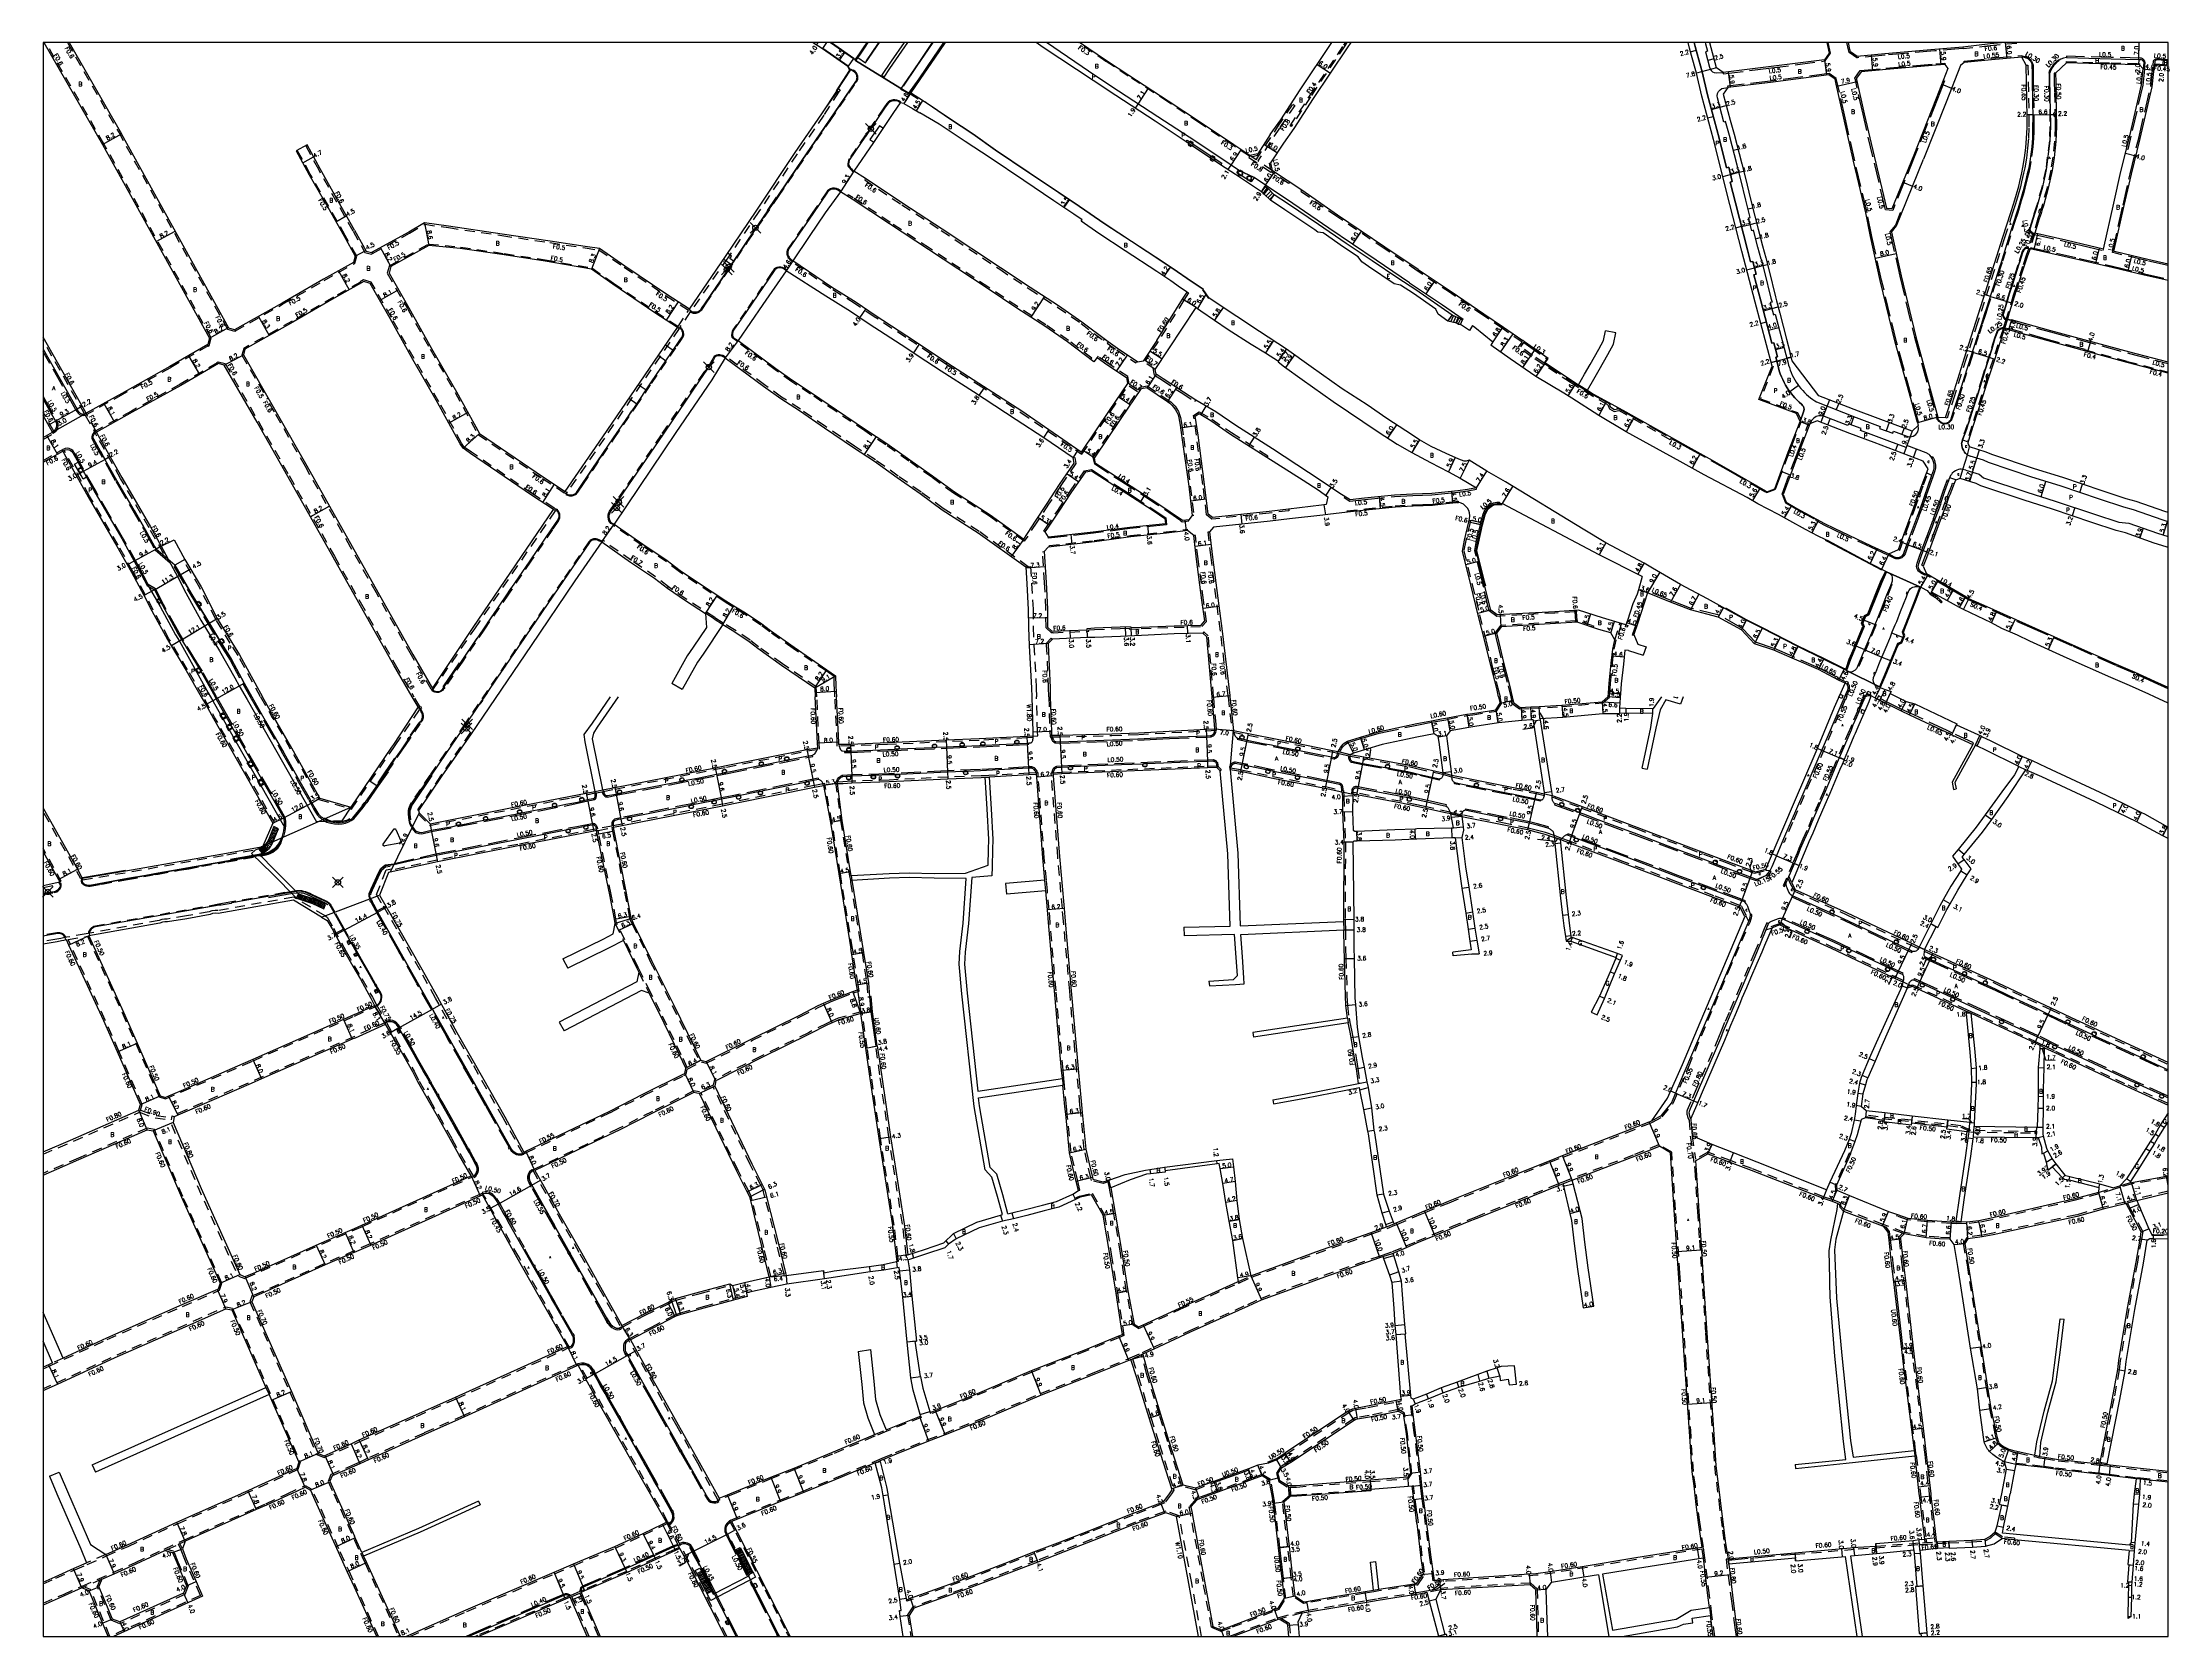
# Model space of a CAD drawing. Header units: metres. Extents: x -2400 to -1599, y -109200 to -108600.
import ezdxf

# ---------------------------------------------------------------- set-up
doc = ezdxf.new("R2010")
doc.units = ezdxf.units.M
doc.header["$LTSCALE"] = 2.5
doc.header["$PDMODE"] = 35
doc.header["$PDSIZE"] = 2
for name, pattern in [('22320', [2.5, 1.5, -1]), ('22330', [4, 3, -1]), ('51070', [2.5, 1.5, -1])]:
    doc.linetypes.add(name, pattern=pattern)
doc.layers.get('0').update_dxf_attribs({"color": 150, "lineweight": 50})
for name, color, linetype in [('2101000', 7, 'Continuous'), ('2101001', 1, 'Continuous'), ('2102000', 4, 'Continuous'), ('2102001', 191, 'Continuous'), ('2203000', 1, 'Continuous'), ('2211000', 14, 'Continuous'), ('2211100', 7, 'Continuous'), ('2213000', 3, 'Continuous'), ('2214000', 240, 'Continuous'), ('2214110', 7, 'Continuous'), ('2214120', 6, 'Continuous'), ('2214990', 3, 'Continuous'), ('2226000', 10, 'Continuous'), ('2227000', 1, 'Continuous'), ('2227100', 7, 'Continuous'), ('2231000', 4, 'Continuous'), ('2232000', 120, '22320'), ('2233000', 120, '22330'), ('2233300', 150, '22330'), ('2235000', 4, 'Continuous'), ('2236000', 3, 'Continuous'), ('2236100', 3, 'Continuous'), ('2238000', 3, 'Continuous'), ('2239000', 3, 'Continuous'), ('5107000', 4, '51070'), ('6131000', 11, 'Continuous'), ('6132000', 60, '61320'), ('6165200', 90, '61300'), ('9107000', 4, 'Continuous'), ('9201100', 215, 'Continuous'), ('9201500', 222, 'Continuous'), ('9201600', 215, 'Continuous'), ('9202100', 82, 'Continuous'), ('9202200', 82, 'Continuous'), ('9203500', 155, 'Continuous'), ('999', 7, 'Continuous')]:
    doc.layers.add(name, color=color, linetype=linetype)
doc.layers.add('9301100', color=1, linetype='Continuous', lineweight=30)
doc.styles.add('Dm_Anotation', font='txt.shx', dxfattribs={"bigfont": 'pscdm.shx'})
doc.linetypes.add('61300', pattern='A,2,-0.75,[1,dmdr.shx,S=0.15,R=0,X=0,Y=0],-0.75', length=3.5)
doc.linetypes.add('61320', pattern='A,0,[3,dmdr.shx,S=0.25,R=0,X=0,Y=0],1.5,[3,dmdr.shx,S=0.25,R=0,X=0,Y=0]', length=1.5)

# ---------------------------------------------------------------- blocks, each defined once
blk = doc.blocks.new('223800')
at = {"color": 0, "linetype": 'Continuous'}
blk.add_circle((0, 0), 0.75, dxfattribs=at)
blk = doc.blocks.new('223900')
at = {"linetype": 'Continuous'}
for centre, start, end in [((-0.57735, 0.333333), 30, 270), ((-0.57735, -0.333333), 90, 330), ((0, 0.666667), 330, 210), ((0.57735, 0.333333), 270, 150), ((0.57735, -0.333333), 210, 90), ((0, -0.666667), 150, 30)]:
    blk.add_arc(centre, 0.333333, start, end, dxfattribs=at)

msp = doc.modelspace()

# ---------------------------------------------------------------- linework, layer by layer
at = {"layer": '2101000'}
for points in [[(-2399.69, -108600), (-2377.63, -108638.43)], [(-2390.16, -108600), (-2370.51, -108634.36)], [(-2106.45, -108602.26), (-2106.56, -108602.42), (-2110.34, -108600)], [(-2106.45, -108602.26), (-2096.92, -108608.88)], [(-2094.92, -108606), (-2103.56, -108600)], [(-2094.01, -108606.68), (-2092.43, -108604.37), (-2090.89, -108602.11), (-2089.45, -108600)], [(-2060.99, -108600), (-2064.76, -108605.54), (-2070.27, -108613.61), (-2074.14, -108619.02), (-2073.62, -108619.37), (-2073.37, -108618.99)], [(-1939.74, -108653.75), (-1941.35, -108656.16), (-1951.13, -108649.73), (-1956.69, -108646.05), (-1969.67, -108637.39), (-1981.33, -108629.57), (-1996.2, -108619.89), (-2004.68, -108614.23), (-2023.46, -108601.81), (-2026.19, -108600)], [(-1938, -108634.6), (-1942.72, -108641.95), (-1945.65, -108642.57), (-1951.7, -108638.56), (-1964.67, -108629.9), (-1976.42, -108622.03), (-1991.28, -108612.35), (-1999.69, -108606.86), (-2009.77, -108600)], [(-1882.31, -108685.42), (-1894.81, -108676.97), (-1912.63, -108664.97), (-1926.16, -108655.63), (-1937.14, -108648.26), (-1937.75, -108645.32), (-1932.95, -108637.85), (-1929.05, -108632.33), (-1921.77, -108621.11), (-1908.87, -108601.96), (-1907.57, -108600)], [(-1934.08, -108629.06), (-1926.78, -108617.8), (-1914.78, -108600)], [(-1738.55, -108742.62), (-1739.87, -108739.7), (-1754.08, -108734.37), (-1749.1, -108721.82), (-1755.49, -108697.77), (-1760.45, -108678.55), (-1764.98, -108660.91), (-1771.15, -108636.49), (-1775.53, -108620.2), (-1777.53, -108611.55), (-1779.42, -108604.83), (-1780.16, -108602.06), (-1780.69, -108600)], [(-1767.51, -108611.22), (-1769.99, -108609.54), (-1772.52, -108600.06), (-1772.53, -108600)], [(-1728.45, -108600), (-1727.58, -108603.94), (-1729.36, -108606.48), (-1750.36, -108609.19), (-1767.51, -108611.22)], [(-1661.27, -108600), (-1666.98, -108600.51), (-1677.25, -108601.68), (-1687.84, -108602.63), (-1706.57, -108604.24), (-1717.02, -108605.25), (-1717.08, -108605.25), (-1719.6, -108603.44), (-1719.78, -108602.65), (-1720.36, -108600)], [(-2156.7, -108700.41), (-2143.03, -108680.5), (-2131.29, -108663.11), (-2116.89, -108641.42), (-2106.87, -108626.84), (-2101.13, -108618.32), (-2101.29, -108618.21), (-2096.24, -108610.43)], [(-2096.24, -108610.43), (-2097.04, -108609.04), (-2096.92, -108608.88)], [(-2094.01, -108606.68), (-2094.92, -108606)], [(-1694.38, -108742.99), (-1702.73, -108712.8), (-1708.32, -108689.58), (-1711.98, -108673.07), (-1713.82, -108664.08), (-1718.46, -108644.62), (-1722.06, -108628.51), (-1724.94, -108615.64), (-1725.35, -108613.81), (-1727.65, -108612.2), (-1749.63, -108615.05), (-1765.76, -108616.96)], [(-1684, -108608.21), (-1687.32, -108608.5), (-1706.17, -108610.12), (-1715.57, -108611.03), (-1717.33, -108613.46), (-1717.23, -108613.91), (-1714.35, -108626.79), (-1710.68, -108642.77), (-1706.01, -108662.35), (-1705.99, -108662.45)], [(-1684, -108608.21), (-1682.86, -108609.73), (-1687.32, -108621.03), (-1695.73, -108642.36), (-1704, -108662.64), (-1705.99, -108662.45)], [(-1676.76, -108607.56), (-1678.11, -108608.58), (-1683.59, -108622.5), (-1692.03, -108643.87)], [(-1686.62, -108741.04), (-1683.78, -108741.19), (-1681.06, -108732.73), (-1676.6, -108718.68), (-1672.34, -108705.28), (-1666.13, -108685.6), (-1662.23, -108673.3), (-1659.2, -108663.92), (-1658.07, -108660.5), (-1657.06, -108657.13), (-1656.21, -108654.1), (-1655.76, -108652.28), (-1655.04, -108649.04), (-1654.62, -108647.06), (-1653.99, -108643.37), (-1653.52, -108639.69), (-1653.25, -108636.02), (-1653.04, -108632.11), (-1653.01, -108628.03), (-1653.42, -108608.51), (-1655.02, -108605.46)], [(-1655.02, -108605.46), (-1666.44, -108606.49), (-1676.66, -108607.55), (-1676.76, -108607.56)], [(-1638.29, -108607.63), (-1642.36, -108611.47), (-1642.31, -108614.82), (-1642.22, -108618.81), (-1642.06, -108625.95), (-1642, -108631.61), (-1642.23, -108637.2), (-1642.89, -108643.22), (-1643.64, -108648.13), (-1645.08, -108654.79), (-1646.93, -108661.43), (-1647.38, -108662.9), (-1647.83, -108664.39), (-1648.49, -108666.41), (-1650.17, -108671.78)], [(-1610.72, -108608.33), (-1621.48, -108608.11), (-1638.29, -108607.63)], [(-1624.25, -108677.77), (-1620.36, -108660.43), (-1617.72, -108648.58), (-1614.45, -108635.14), (-1609.98, -108615.96), (-1609.33, -108609.91)], [(-1620.36, -108678.68), (-1616.46, -108661.3), (-1613.82, -108649.49), (-1610.56, -108636.07), (-1606.03, -108616.63), (-1605.15, -108608.48)], [(-1609.33, -108609.91), (-1610.72, -108608.33)], [(-1600, -108608.85), (-1605.02, -108608.49), (-1605.15, -108608.48)], [(-1960.94, -108696.22), (-1963.21, -108692.94), (-1969.4, -108688.82), (-1973.03, -108686.27), (-1978.45, -108682.73), (-1990.28, -108674.94), (-2000.22, -108668.36), (-2009.94, -108661.69), (-2017.54, -108656.62), (-2028.84, -108649.02), (-2041.51, -108640.49), (-2050, -108634.52), (-2058.73, -108628.66), (-2067.59, -108622.71), (-2068.12, -108622.38), (-2070.35, -108620.98), (-2073.11, -108619.16), (-2073.37, -108618.99)], [(-1765.76, -108616.96), (-1767.45, -108619.44), (-1764.81, -108629.27), (-1763.41, -108634.47), (-1760.47, -108645.72), (-1759.11, -108651.1), (-1757.23, -108658.94), (-1755.57, -108665.41), (-1754.33, -108670.23), (-1752.71, -108676.54), (-1751.44, -108681.06), (-1751.43, -108681.09), (-1750.18, -108685.93), (-1747.75, -108695.75), (-1747.36, -108697.23), (-1746.14, -108701.83), (-1743.61, -108711.72), (-1742.21, -108716.98)], [(-2076.01, -108623), (-2077.31, -108622.73), (-2079.81, -108626.33), (-2087.38, -108637.6), (-2094.77, -108648.42)], [(-2076.01, -108623), (-2072.74, -108624.79), (-2069.98, -108626.52)], [(-1969.31, -108693.93), (-1971.77, -108692.28), (-1975.38, -108689.75), (-1980.75, -108686.24), (-1992.59, -108678.45), (-2002.57, -108671.84), (-2009.18, -108667.3), (-2008.78, -108666.73), (-2011.9, -108664.59), (-2019.49, -108659.53), (-2030.79, -108651.93), (-2043.46, -108643.39), (-2052.91, -108637.25), (-2062.61, -108630.76), (-2069.98, -108626.52)], [(-2304.7, -108640.78), (-2299.84, -108649.76), (-2292.84, -108661.96), (-2286.69, -108672.9), (-2282.46, -108680.43), (-2283.11, -108682.74), (-2294.45, -108689.13), (-2310.05, -108698.06), (-2327.93, -108708.13), (-2330.05, -108707.53), (-2370.51, -108634.36)], [(-1938, -108634.6), (-1934.08, -108629.06)], [(-2377.63, -108638.43), (-2337.34, -108711.28), (-2338.01, -108713.69), (-2352.24, -108721.96), (-2370.37, -108732.07), (-2383.8, -108739.57)], [(-2282.76, -108670.69), (-2288.92, -108659.75), (-2295.71, -108647.53), (-2300.57, -108638.55)], [(-1704.15, -108671.4), (-1702.22, -108669.02), (-1700.36, -108664.31), (-1692.03, -108643.87)], [(-1980.74, -108712.21), (-1985.85, -108719.91), (-1987.91, -108720.31), (-1995.47, -108715.21), (-1999.03, -108712.71), (-2008.89, -108705.23), (-2017.76, -108699.13), (-2028.41, -108692.24), (-2039.54, -108684.83), (-2061.58, -108670.2), (-2076.34, -108660.56), (-2090.36, -108651.23), (-2094.77, -108648.42)], [(-2099.77, -108656.26), (-2105.55, -108664.08), (-2111.61, -108672.98), (-2117.69, -108682.12)], [(-2003.17, -108718.61), (-2004.46, -108720.15), (-2014.28, -108712.69), (-2022.87, -108706.79), (-2033.46, -108699.93), (-2044.63, -108692.5), (-2066.64, -108677.89), (-2081.4, -108668.24), (-2095.38, -108658.94), (-2099.77, -108656.26)], [(-1885.64, -108690.41), (-1898.17, -108681.94), (-1916.01, -108669.93), (-1929.53, -108660.59), (-1939.74, -108653.75)], [(-2156.7, -108700.41), (-2165.13, -108694.87), (-2180.94, -108684.18), (-2190.58, -108677.58), (-2195.88, -108676.83), (-2209.14, -108674.82), (-2227.16, -108672.16), (-2247.32, -108669.15), (-2256.44, -108667.91), (-2262.36, -108671.33), (-2276.39, -108679.05)], [(-2282.76, -108670.69), (-2278.41, -108678.47), (-2276.39, -108679.05)], [(-2161.2, -108707.27), (-2169.68, -108701.69), (-2185.53, -108690.98), (-2193.59, -108685.32), (-2211.01, -108682.32), (-2226.46, -108679.93), (-2242.92, -108677.52), (-2254.78, -108676.35), (-2269.1, -108684.36), (-2269.77, -108686.77), (-2262.34, -108699.85), (-2253.74, -108715.18), (-2244.33, -108731.47), (-2235.74, -108747.14), (-2211.64, -108763.63), (-2203.47, -108768.95)], [(-1704.15, -108671.4), (-1700.53, -108687.78), (-1694.99, -108710.8), (-1686.62, -108741.04)], [(-1624.25, -108677.77), (-1632.16, -108675.91), (-1638.51, -108674.39), (-1650.17, -108671.78)], [(-2059.81, -108720.51), (-2065.56, -108716.65), (-2074.85, -108710.49), (-2086.79, -108702.74), (-2093.88, -108697.87), (-2103.16, -108692.04), (-2117.69, -108682.12)], [(-1651.91, -108677.64), (-1652.95, -108680.31), (-1654.33, -108684.47), (-1656.62, -108691.76), (-1657.82, -108695.39), (-1659.76, -108701.7), (-1660.47, -108704.11), (-1658.96, -108704.33)], [(-1600, -108689.55), (-1608.95, -108687.51), (-1621.04, -108684.68), (-1633.53, -108681.75), (-1651.91, -108677.64)], [(-1600, -108683.39), (-1607.6, -108681.66), (-1619.67, -108678.84), (-1620.36, -108678.68)], [(-2207.9, -108775.73), (-2216.13, -108770.37), (-2239.08, -108754.67), (-2241.89, -108752.72), (-2242.93, -108751.08), (-2251.48, -108735.49), (-2260.84, -108719.27), (-2269.39, -108703.85), (-2276.87, -108690.66), (-2279.28, -108690), (-2290.42, -108696.28), (-2305.98, -108705.29), (-2324.01, -108715.45), (-2324.59, -108717.57), (-2312.34, -108738.85), (-2300.74, -108759.3), (-2283.7, -108789.65), (-2274.02, -108806.85), (-2260.84, -108830.32), (-2253.44, -108843.12)], [(-2120.29, -108685.92), (-2129, -108698.62), (-2138.38, -108712.15)], [(-2030.76, -108786.89), (-2026.41, -108780.21), (-2021.94, -108773.5), (-2017.37, -108766.37), (-2011.78, -108758.38), (-2012.17, -108756.32), (-2023.29, -108748.83), (-2033.67, -108741.99), (-2049.74, -108731.5), (-2061.87, -108723.71), (-2067.71, -108719.9), (-2077, -108713.74), (-2089.05, -108706.04), (-2096.08, -108701.22), (-2105.28, -108695.43), (-2120.29, -108685.92)], [(-1885.64, -108690.41), (-1873.2, -108698.71), (-1865.39, -108704.1)], [(-1882.31, -108685.42), (-1869.83, -108693.74), (-1857.63, -108702.17), (-1850.22, -108707.16), (-1842.95, -108712.22)], [(-1980.74, -108712.21), (-1971, -108696.6), (-1969.31, -108693.93)], [(-1976.16, -108715.25), (-1965.91, -108699.78), (-1965.38, -108700.15)], [(-1965.38, -108700.15), (-1964.17, -108701.04), (-1953.79, -108707.99), (-1945.21, -108713.6)], [(-1721, -108836.41), (-1729.69, -108832.09), (-1739.4, -108827.41), (-1752.75, -108820.5), (-1758.82, -108817.48), (-1765.46, -108813.75), (-1766.56, -108813.15), (-1773.41, -108809.41), (-1783.58, -108804.02), (-1794.08, -108797.81), (-1797.23, -108795.97), (-1811.61, -108788.34), (-1820.22, -108783.21), (-1849.48, -108765.4), (-1856.52, -108761.37), (-1863.1, -108757.24), (-1864.28, -108757.6), (-1865.01, -108757.57), (-1866.98, -108756.87), (-1871.83, -108754.71), (-1877.47, -108752.03), (-1881.78, -108749.57), (-1886.98, -108746.2), (-1894.07, -108741.53), (-1901.49, -108736.38), (-1910.88, -108730.31), (-1922.6, -108722.02), (-1931.83, -108715.45), (-1942.03, -108708.75), (-1950.59, -108703.16), (-1960.94, -108696.22)], [(-2203.47, -108768.95), (-2189.33, -108748.42), (-2161.2, -108707.27)], [(-1861.82, -108706.56), (-1861.03, -108707.11), (-1854.2, -108712.68), (-1854.96, -108713.97)], [(-1660.07, -108708.18), (-1661.7, -108707.94), (-1665.38, -108719.45), (-1667.72, -108726.56), (-1669.76, -108732.99), (-1673.49, -108744.54), (-1675.14, -108749.75), (-1675.36, -108750.76), (-1674.79, -108752.16)], [(-1600, -108724.48), (-1615.37, -108720.4), (-1645.19, -108712.33), (-1660.07, -108708.18)], [(-1600, -108720.34), (-1614.34, -108716.53), (-1644.13, -108708.48), (-1658.96, -108704.33)], [(-2383.8, -108739.57), (-2400, -108710.9)], [(-2138.38, -108712.15), (-2124.08, -108722.72), (-2117.74, -108727.25), (-2110.72, -108731.84), (-2101.27, -108738.32), (-2090.36, -108745.68), (-2082.4, -108750.94), (-2073.73, -108757.06), (-2065.1, -108763.16), (-2056.88, -108769.17), (-2043.4, -108777.83), (-2030.76, -108786.89)], [(-1966.03, -108734.61), (-1970.62, -108731.65), (-1978.29, -108726.64), (-1981, -108724.85), (-1981.36, -108723.08), (-1976.16, -108715.25)], [(-1945.21, -108713.6), (-1939.85, -108716.76), (-1934.88, -108719.91), (-1935.05, -108720.15), (-1932.68, -108722.09), (-1926.01, -108726.83), (-1914.28, -108735.13), (-1897.37, -108746.54), (-1890.28, -108751.21), (-1884.64, -108754.26), (-1877.67, -108758.11), (-1870.84, -108761.61), (-1866.45, -108763.96), (-1860.39, -108767.68)], [(-1705.95, -108799.3), (-1712.11, -108796.11), (-1728.02, -108787.62), (-1729.06, -108787.12), (-1731.74, -108785.82), (-1736.46, -108783.25), (-1742.44, -108780.1), (-1746.61, -108777.67), (-1754.4, -108773.59), (-1758.42, -108771.27), (-1774.69, -108762.67), (-1783.72, -108757.66), (-1804.04, -108746.51), (-1814.3, -108740.36), (-1824.49, -108733.88), (-1827.47, -108732), (-1838.01, -108725.67), (-1847.69, -108719.04), (-1854.96, -108713.97)], [(-1834.49, -108720.56), (-1833.43, -108718.98), (-1842.34, -108712.66), (-1842.95, -108712.22)], [(-2261.07, -108846.3), (-2267.96, -108834.38), (-2281.16, -108810.87), (-2290.85, -108793.67), (-2307.88, -108763.33), (-2319.46, -108742.92), (-2331.85, -108721.39), (-2333.97, -108720.83), (-2348.12, -108729.05), (-2366.42, -108739.14), (-2379.85, -108746.64)], [(-2143.25, -108718.74), (-2148.24, -108726.94), (-2161.75, -108746.74), (-2184.98, -108781.25)], [(-2143.25, -108718.74), (-2128.79, -108729.31), (-2122.31, -108733.94), (-2115.22, -108738.57), (-2105.83, -108745.02), (-2094.86, -108752.41), (-2086.97, -108757.63), (-2078.4, -108763.68), (-2069.83, -108769.73), (-2061.46, -108775.85), (-2047.95, -108784.53), (-2030.04, -108797.38)], [(-2009.17, -108754.24), (-2021.3, -108745.83), (-2031.58, -108738.81), (-2047.68, -108728.31), (-2059.81, -108720.51)], [(-2003.17, -108718.61), (-1999.55, -108721.15), (-1992.18, -108726.12), (-1991.75, -108728.37), (-1998.6, -108738.51), (-2009.17, -108754.24)], [(-1834.49, -108720.56), (-1834.41, -108720.61), (-1824.47, -108727.26), (-1821.97, -108728.85)], [(-1694.06, -108744.17), (-1696.34, -108746.27), (-1716.56, -108738.79), (-1731.42, -108732.94), (-1741.46, -108719.79), (-1742.21, -108716.98)], [(-1818.59, -108730.91), (-1816.28, -108732.31), (-1804.09, -108739.02), (-1780.71, -108752.24), (-1771.68, -108757.25), (-1765.48, -108760.73), (-1751.61, -108768.74), (-1751.01, -108769.07), (-1748.1, -108767.99), (-1743, -108754.25), (-1738.55, -108742.62)], [(-2396.43, -108746.68), (-2400, -108740.37)], [(-1962.75, -108766.31), (-1965.2, -108747.77), (-1966.23, -108740.68), (-1964.73, -108739.68), (-1960.36, -108742.26), (-1952.98, -108747.36), (-1939.24, -108756.09), (-1925.57, -108764.74), (-1920.02, -108768.43), (-1916.27, -108770.99), (-1916.93, -108773.87), (-1918.71, -108774.13), (-1931.17, -108775.66), (-1938.47, -108776.53), (-1959.78, -108778.79)], [(-1884.4, -108770.04), (-1891.23, -108770.4), (-1902.49, -108771.55), (-1907.89, -108772.09), (-1912.23, -108769.52), (-1918.06, -108765.52), (-1923.63, -108761.82), (-1937.2, -108752.88), (-1950.95, -108744.15), (-1958.48, -108739.07), (-1966.03, -108734.61)], [(-2400, -108748.69), (-2396.43, -108746.68)], [(-2379.85, -108746.64), (-2379.21, -108747.87), (-2370.31, -108763.77), (-2359.53, -108782.34), (-2355.52, -108789.59)], [(-1734.84, -108743.56), (-1739.45, -108755.59), (-1744.85, -108770.16), (-1743.78, -108773.07), (-1739.73, -108775.43), (-1729.31, -108781.1), (-1725.71, -108782.85), (-1711.81, -108789.41), (-1705.16, -108792.51)], [(-1692.18, -108757.58), (-1710.61, -108750.59), (-1719.77, -108747.2), (-1732.1, -108742.35), (-1734.84, -108743.56)], [(-1694.38, -108742.99), (-1694.06, -108744.17)], [(-2400, -108757.99), (-2394.61, -108754.95), (-2392.58, -108753.81)], [(-2392.58, -108753.81), (-2392.08, -108754.77), (-2382.99, -108771.01), (-2372.23, -108789.54), (-2366.78, -108799.38), (-2362.1, -108808.05), (-2359.07, -108813.94), (-2353.17, -108824.72), (-2346.11, -108836.38), (-2340.43, -108846.3)], [(-1600, -108776.93), (-1601.22, -108776.55), (-1612, -108772.73), (-1615.75, -108771.72), (-1624.78, -108768.77), (-1639.6, -108763.73), (-1650.31, -108760.41), (-1666.36, -108755.05), (-1668.5, -108754.15), (-1674.79, -108752.16)], [(-1705.16, -108792.51), (-1701.5, -108790.88), (-1698.82, -108783.55), (-1695.87, -108775.36), (-1692.61, -108766.37), (-1690.29, -108760.44), (-1692.18, -108757.58)], [(-1678.23, -108764.13), (-1680.05, -108764.75), (-1680.54, -108766.03), (-1680.89, -108766.94), (-1682.17, -108770.3), (-1682.48, -108771.01), (-1683.03, -108772.5), (-1683.17, -108772.88), (-1683.68, -108774.28), (-1686.5, -108781.93), (-1690.98, -108793.93), (-1692.18, -108797.05), (-1691, -108800.01)], [(-1600, -108790.1), (-1600.77, -108789.79), (-1605.18, -108788.41), (-1616.05, -108784.55), (-1619.55, -108783.63), (-1628.73, -108780.62), (-1643.46, -108775.62), (-1654.14, -108772.31), (-1670.48, -108766.85), (-1672.27, -108766.02), (-1678.23, -108764.13)], [(-1959.78, -108778.79), (-1961.42, -108777.48), (-1962.75, -108766.31)], [(-1860.39, -108767.68), (-1863.73, -108768.2), (-1867.35, -108768.72), (-1872.28, -108769.2), (-1877.22, -108769.75), (-1880.67, -108769.89), (-1884.4, -108770.04)], [(-2253.44, -108843.12), (-2238.14, -108820.17), (-2207.9, -108775.73)], [(-1908.98, -108776.72), (-1916.37, -108777.68), (-1918.15, -108777.94), (-1930.75, -108779.24), (-1938.07, -108780.11), (-1959.38, -108782.37), (-1960.82, -108784.17), (-1959.71, -108793.77), (-1957.76, -108809.19), (-1956.15, -108821.52), (-1953.26, -108845.77), (-1953.19, -108846.31)], [(-1884.22, -108774.54), (-1890.89, -108774.88), (-1902.04, -108776.02), (-1908.98, -108776.72)], [(-1866.81, -108773.19), (-1871.82, -108773.67), (-1876.88, -108774.24), (-1880.49, -108774.39), (-1884.22, -108774.54)], [(-1863.03, -108779.34), (-1862.88, -108778.11), (-1862.98, -108777.09), (-1863.29, -108776.12), (-1863.78, -108775.23), (-1864.45, -108774.46), (-1865.25, -108773.83), (-1866.17, -108773.38), (-1866.81, -108773.19)], [(-1852.01, -108846.31), (-1852.76, -108843.17), (-1855.01, -108834.55), (-1857.2, -108825.4), (-1859.71, -108815.52), (-1862.52, -108804.13), (-1865.64, -108791.4), (-1864.84, -108787.3), (-1863.26, -108780.38), (-1863.03, -108779.34)], [(-1858.39, -108781.49), (-1857.35, -108777.72), (-1856.65, -108775.96), (-1856.01, -108775.11), (-1855.04, -108774.33), (-1853.79, -108773.76), (-1852.59, -108773.54), (-1851.65, -108773.52), (-1850.69, -108773.56)], [(-1798, -108800.95), (-1814.11, -108792.78), (-1850.69, -108773.56)], [(-2355.52, -108789.59), (-2350.67, -108787.19), (-2346.59, -108794.54), (-2340.52, -108804.92), (-2334.5, -108816.75), (-2329, -108825.83), (-2326.07, -108830.49), (-2317.42, -108846.3)], [(-2189.7, -108787.95), (-2199.79, -108802.58), (-2216.23, -108826.94), (-2238.87, -108860.22), (-2249.87, -108876.08)], [(-2189.7, -108787.95), (-2178.81, -108795.61), (-2169.79, -108801.66), (-2164.92, -108805.42), (-2158.2, -108809.97), (-2150.56, -108814.94)], [(-2184.98, -108781.25), (-2174.17, -108788.85), (-2165, -108795), (-2160.11, -108798.78), (-2153.67, -108803.14), (-2142.94, -108810.11), (-2139.91, -108812.08), (-2135.61, -108814.63), (-2129.43, -108818.8), (-2126.1, -108821.34), (-2117.29, -108827.66), (-2104.91, -108836.07), (-2101.62, -108838.33), (-2101.53, -108842.33), (-2101.27, -108846.31)], [(-1804.11, -108819.25), (-1812.91, -108816.6), (-1821.9, -108813.66), (-1830.87, -108814.24), (-1852.59, -108815.49), (-1855.01, -108813.72), (-1857.22, -108804.75), (-1857.66, -108802.94), (-1860.52, -108791.28), (-1859.95, -108788.33), (-1858.39, -108781.49)], [(-2355.52, -108789.59), (-2349.27, -108801.29), (-2346.26, -108807.15), (-2340.6, -108817.48), (-2333.61, -108829.03), (-2327.83, -108839.13), (-2326.14, -108842.1), (-2323.22, -108847.32), (-2297.04, -108893.37)], [(-2030.04, -108797.38), (-2029.63, -108803.71), (-2029.09, -108813.38), (-2029.01, -108820.17), (-2028.78, -108826.95), (-2027.91, -108843.02), (-2027.81, -108846.31)], [(-1798, -108800.95), (-1799.36, -108806.05), (-1799.87, -108807.61), (-1801.51, -108811.35), (-1803.53, -108817.54), (-1804.11, -108819.25)], [(-1721, -108836.41), (-1719.6, -108832.29), (-1717.76, -108827.99), (-1714.37, -108819.81), (-1714.88, -108818.54), (-1713.87, -108816.09), (-1712.59, -108815.45), (-1709.26, -108807), (-1707.76, -108803.24), (-1705.95, -108799.3)], [(-1600, -108842.8), (-1605.03, -108840.49), (-1612.32, -108837.16), (-1619.44, -108834.13), (-1635.8, -108826.85), (-1649.87, -108820.56), (-1669.29, -108811.97), (-1674.98, -108809.41), (-1676.14, -108808.71), (-1680.64, -108806.03), (-1691, -108800.01)], [(-1795.94, -108807.17), (-1799.73, -108818.8), (-1801.08, -108822.78)], [(-1721.59, -108841.19), (-1724.01, -108840.05), (-1731.63, -108836.04), (-1741.55, -108831.7), (-1748.46, -108828.69), (-1755.69, -108826.3), (-1760.6, -108821.06), (-1769.35, -108816.3), (-1779.8, -108813.6), (-1787.29, -108810.65), (-1795.94, -108807.17)], [(-1693.07, -108805.05), (-1693.47, -108804.88), (-1695.19, -108809.58), (-1696.68, -108813.38), (-1697.49, -108815.42), (-1698.97, -108819.19), (-1700.12, -108821.91), (-1699.57, -108823.22), (-1700.59, -108825.7), (-1701.86, -108826.23), (-1702.62, -108828.05), (-1705.17, -108834.16), (-1706.9, -108838.45), (-1708.65, -108842.57), (-1708.34, -108842.72)], [(-1693.07, -108805.05), (-1692.86, -108805.17), (-1690.7, -108806.33), (-1689.56, -108807.69), (-1689.25, -108807.17)], [(-1656.7, -108823.11), (-1662.57, -108820.52), (-1666.42, -108818.49), (-1677.07, -108813.4), (-1678.51, -108812.66), (-1683.08, -108810.16), (-1689.1, -108806.89), (-1689.25, -108807.17)], [(-2144.11, -108819.12), (-2140, -108821.56), (-2134.21, -108825.47), (-2130.97, -108827.93), (-2121.98, -108834.38), (-2109.51, -108842.85), (-2109.29, -108846.31)], [(-1810.91, -108846.31), (-1810.73, -108846.16), (-1810.63, -108844.93), (-1810.39, -108841.15), (-1809.61, -108833.57), (-1809.08, -108828.33), (-1808.25, -108824.86), (-1809.74, -108822.26), (-1814.26, -108820.9), (-1822.47, -108818.2), (-1830.6, -108818.74), (-1851.05, -108819.91), (-1852.82, -108822.33), (-1852.35, -108824.2), (-1850.16, -108833.33), (-1847.91, -108841.96), (-1846.87, -108846.31)], [(-1986.45, -108823.21), (-1994.39, -108823.53), (-2004.09, -108823.91), (-2006.77, -108824.02), (-2020.03, -108824.58), (-2021.6, -108826.27), (-2021.58, -108826.67), (-2020.91, -108842.81), (-2020.81, -108846.31)], [(-1961.92, -108823.65), (-1963.44, -108822.35), (-1974.13, -108822.62), (-1986.45, -108823.21)], [(-1959.93, -108846.31), (-1961.92, -108823.65)], [(-1605.04, -108846.32), (-1607.23, -108845.31), (-1614.46, -108842.01), (-1621.55, -108838.99), (-1637.95, -108831.69), (-1652.02, -108825.4), (-1656.7, -108823.11)], [(-1803.13, -108828.85), (-1804.5, -108828.79), (-1805.04, -108834.04), (-1805.9, -108841.44), (-1806.14, -108845.22), (-1806.23, -108846.31)], [(-1755.48, -108912.13), (-1755.48, -108912.13), (-1751.47, -108911.16), (-1744.66, -108895.18), (-1740.58, -108885.78), (-1732.49, -108866.88), (-1725.58, -108850.24), (-1721.59, -108841.19)], [(-1708.34, -108842.72), (-1706.46, -108843.56), (-1704.23, -108844.34), (-1704.57, -108845.06), (-1702.07, -108846.32)], [(-2258.77, -108850.09), (-2268.13, -108864.21)], [(-2258.77, -108850.09), (-2261.07, -108846.3)], [(-2189.32, -108881.32), (-2184.78, -108880.43), (-2146.98, -108872.99), (-2142.88, -108872.18), (-2112.49, -108866.1), (-2108.37, -108865.45), (-2108.43, -108863.71), (-2109.29, -108846.31)], [(-2027.81, -108846.31), (-2027.38, -108859.59), (-2027.33, -108861.06), (-2029.64, -108861.18), (-2047.61, -108862.08), (-2060.02, -108862.64), (-2082.07, -108863.63), (-2096.01, -108864.2), (-2100.41, -108864.3), (-2100.44, -108863.41), (-2101.27, -108846.31)], [(-2020.81, -108846.31), (-2020.38, -108859.37), (-2020.34, -108860.71), (-2017.2, -108860.75), (-1997.7, -108860.28), (-1987.56, -108859.84), (-1962.12, -108858.49), (-1958.86, -108858.28), (-1959, -108856.69), (-1959.92, -108846.46), (-1959.93, -108846.31)], [(-1953.19, -108846.31), (-1951.89, -108858.97), (-1946.17, -108860.12), (-1934.71, -108862.41), (-1914.51, -108866.47), (-1912.38, -108866.9), (-1912.03, -108866.19), (-1911.54, -108865.35), (-1911.09, -108864.73), (-1910.56, -108864.14), (-1910.14, -108863.73), (-1909.58, -108863.34), (-1908.86, -108862.97), (-1904.02, -108861.47), (-1897.19, -108859.44), (-1887.45, -108857.3), (-1882.77, -108856.31)], [(-1882.77, -108856.31), (-1877.35, -108855.27), (-1873.5, -108854.59), (-1871.29, -108854.2), (-1863.99, -108852.86), (-1861.87, -108852.53), (-1853.12, -108851.19)], [(-1853.12, -108851.19), (-1851.45, -108848.7)], [(-1852.01, -108846.31), (-1851.45, -108848.7)], [(-1846.87, -108846.31), (-1846.37, -108848.43), (-1843.9, -108850.3)], [(-1843.9, -108850.3), (-1839.91, -108850.12), (-1836.7, -108849.95), (-1828.22, -108849.49), (-1813, -108848.12), (-1810.91, -108846.31)], [(-1836.46, -108854.49), (-1827.87, -108853.98), (-1812.77, -108852.61), (-1806.58, -108852.58)], [(-1793.99, -108852.6), (-1804.14, -108852.5), (-1806.58, -108852.58)], [(-1806.23, -108846.31), (-1806.25, -108846.57), (-1806.42, -108848.58), (-1806.53, -108850.43), (-1804.14, -108850.6), (-1793.97, -108850.7), (-1793.71, -108850.7)], [(-1711.88, -108845.87), (-1711.95, -108846), (-1712.61, -108848.13), (-1713.83, -108850.86), (-1714.61, -108852.73), (-1714.63, -108852.76)], [(-1710.99, -108846.31), (-1711.88, -108845.87)], [(-1710.99, -108846.31), (-1709.45, -108847.09), (-1708.48, -108847.58), (-1706.24, -108848.7), (-1700.46, -108851.6), (-1697.31, -108853.01), (-1683.42, -108859.58), (-1681.38, -108860.54), (-1673.55, -108864.24)], [(-1702.07, -108846.32), (-1698.65, -108848.03), (-1695.31, -108848.98), (-1679.49, -108856.46), (-1679.65, -108856.82), (-1670.17, -108861.09), (-1670.21, -108861.18), (-1666.67, -108862.8), (-1654.79, -108868.71), (-1651.15, -108870.23), (-1645.86, -108872.78), (-1625.63, -108882.18), (-1617.02, -108886.38), (-1610.04, -108889.78), (-1608.81, -108890.38), (-1600.18, -108895.24), (-1600, -108895.33)], [(-1600, -108848.63), (-1605.04, -108846.32)], [(-1600, -108848.63), (-1605.04, -108846.32)], [(-1874.75, -108861.27), (-1876.32, -108860.17), (-1882.77, -108861.42)], [(-1837.79, -108882.15), (-1834.7, -108882.87), (-1834.79, -108882.31), (-1838.95, -108855.37), (-1839.03, -108854.98), (-1839.66, -108855.01), (-1843.31, -108855.18), (-1852.05, -108856.08), (-1861.01, -108857.46), (-1863.23, -108857.8), (-1870.21, -108859.09)], [(-1836.46, -108854.49), (-1836.38, -108854.97), (-1832.09, -108881.88), (-1831.84, -108883.49), (-1831.07, -108883.66), (-1820.59, -108887.59), (-1800.04, -108895.33), (-1780.49, -108902.74)], [(-1714.63, -108852.76), (-1716.82, -108857.74), (-1717.76, -108860.06), (-1718.24, -108861.04), (-1720.07, -108865.42), (-1721.96, -108869.84), (-1721.93, -108870.07), (-1722.75, -108871.82), (-1723.52, -108873.64), (-1724.21, -108875.13), (-1727.36, -108882.64), (-1729.23, -108887.01), (-1731.69, -108892.69), (-1733.74, -108897.59), (-1735.2, -108900.89), (-1736.67, -108904.31), (-1737.38, -108906.06), (-1738.88, -108909.71), (-1741.65, -108916.29), (-1740.38, -108918.89)], [(-2268.13, -108864.21), (-2268.86, -108865.28), (-2284.15, -108887.84)], [(-1882.77, -108861.42), (-1886.38, -108862.18), (-1895.93, -108864.28), (-1902.52, -108866.24), (-1906.66, -108867.47), (-1907.8, -108868.06)], [(-1907.8, -108868.06), (-1902.72, -108868.89), (-1885.75, -108871.99), (-1882.77, -108872.66)], [(-1872.87, -108874.88), (-1874.42, -108863.4), (-1874.75, -108861.27)], [(-1871.65, -108861.01), (-1871.45, -108863.03), (-1869.9, -108874.42), (-1869.72, -108875.77)], [(-1672.5, -108864.41), (-1671.85, -108864.71), (-1668.67, -108866.19), (-1656.54, -108872.31), (-1656.12, -108872.53)], [(-2249.87, -108876.08), (-2258.71, -108889.06), (-2258.38, -108889.9)], [(-2095.79, -108913.61), (-2096.02, -108912.2), (-2099.15, -108892.83), (-2100.96, -108878.93), (-2098.84, -108878.86), (-2095.47, -108878.69), (-2081.44, -108878.21), (-2059.37, -108877.12), (-2046.84, -108876.66), (-2045.37, -108876.58)], [(-2022.88, -108915.37), (-2023.67, -108906.94), (-2025.92, -108876.55), (-2025.98, -108875.52), (-2028.91, -108875.66), (-2043.87, -108876.5)], [(-1956.83, -108874.09), (-1958.16, -108872.92), (-1961.58, -108872.98), (-2016.51, -108875.23), (-2019.78, -108875.52), (-2019.74, -108876.07), (-2017.4, -108906.42), (-2015.65, -108925.95), (-2015.22, -108930.74), (-2012.91, -108957), (-2010.94, -108979.26), (-2010.29, -108986.31), (-2009.03, -108999.94), (-2008.75, -109002.79), (-2007.43, -109016.59), (-2006.31, -109021.49), (-2004.92, -109027.22), (-2004.75, -109027.92), (-2000.87, -109028.88), (-1998.71, -109028.18), (-1992.58, -109026.1), (-1984.92, -109024.42), (-1983.29, -109024.16), (-1977.8, -109023.33), (-1958.1, -109020.89), (-1952.21, -109020.15), (-1951.88, -109023.25), (-1951.19, -109028.68), (-1950.59, -109035.92), (-1949.75, -109043.03), (-1948.5, -109050.24), (-1945.35, -109064.25), (-1932.64, -109059.57), (-1920.83, -109055.25), (-1899.96, -109047.93), (-1894.18, -109045.83), (-1894.45, -109044.94), (-1895.93, -109040.72), (-1897.69, -109033.9), (-1901.01, -109010.84), (-1901.21, -109009.83), (-1902.82, -109001.61), (-1904.28, -108994.18), (-1904.45, -108993.3)], [(-1953.05, -108873.61), (-1949.04, -108874.33), (-1936.98, -108876.85), (-1917.37, -108880.69), (-1911, -108882.07), (-1910.84, -108883.83), (-1910.79, -108889.54), (-1910.32, -108901), (-1910.38, -108930.06), (-1910.37, -108930.82)], [(-1882.77, -108872.66), (-1872.87, -108874.88)], [(-1869.72, -108875.77), (-1869, -108875.9), (-1846.48, -108880.41)], [(-1656.12, -108872.53), (-1657.78, -108875.72), (-1662.57, -108882.1), (-1668.8, -108890.68), (-1672.24, -108895.42), (-1679.02, -108903.76), (-1681.2, -108906.28), (-1679.18, -108909.1), (-1677.7, -108911.19), (-1678.05, -108911.75), (-1681.74, -108917.56), (-1684.69, -108922.67), (-1685.93, -108924.99), (-1689.36, -108931.78), (-1693.76, -108940.47), (-1696.52, -108939.18), (-1720.89, -108927.65), (-1740.38, -108918.89)], [(-1600, -108983.94), (-1609.29, -108979.64), (-1636.63, -108966.95), (-1644.03, -108963.44), (-1663.9, -108954.02), (-1688.52, -108942.9), (-1691.65, -108941.38), (-1687.25, -108932.85), (-1686.7, -108933.12), (-1683.28, -108926.4), (-1682.02, -108924.17), (-1679.16, -108919.1), (-1675.59, -108913.32), (-1674.06, -108911.02), (-1676.78, -108907.55), (-1677.54, -108906.62), (-1676.74, -108905.64), (-1669.87, -108897.26), (-1666.37, -108892.44), (-1660.15, -108883.87), (-1653.59, -108873.74)], [(-1600, -108899.65), (-1601.97, -108898.59), (-1610.64, -108893.94), (-1611.79, -108893.37), (-1618.77, -108889.97), (-1627.35, -108885.79), (-1647.56, -108876.4), (-1652.98, -108874.01), (-1653.59, -108873.74)], [(-2254.33, -108894.05), (-2224.05, -108888.1), (-2201.46, -108883.71), (-2195.54, -108882.55), (-2192.26, -108881.9)], [(-2152.35, -108983.11), (-2154.66, -108978.47), (-2162.58, -108962.25), (-2170.86, -108945.63), (-2177.67, -108931.56), (-2178.52, -108929.79), (-2178.73, -108928.81), (-2180.49, -108919.61), (-2185, -108896.77), (-2185.27, -108895.41), (-2181.96, -108894.75), (-2144.16, -108887.31), (-2140.11, -108886.51), (-2109.64, -108880.31), (-2106.22, -108879.64), (-2103.59, -108893.59), (-2100.46, -108912.92), (-2099.84, -108916.76), (-2095.9, -108941.15)], [(-1882.77, -108887.56), (-1888.61, -108886.31), (-1905.41, -108883.14), (-1906.82, -108882.88), (-1906.85, -108883.55), (-1907.09, -108889.51), (-1906.74, -108896.47), (-1906.13, -108896.82), (-1905.43, -108896.81), (-1891.11, -108896.23), (-1883.48, -108895.93), (-1882.77, -108895.92)], [(-1846.48, -108880.41), (-1837.82, -108882.14), (-1837.79, -108882.15)], [(-2284.15, -108887.84), (-2287.59, -108892.92)], [(-2254.33, -108894.05), (-2258.38, -108889.9)], [(-1869.99, -108890.39), (-1871.98, -108889.94), (-1879.44, -108888.27), (-1882.77, -108887.56)], [(-1882.77, -108895.92), (-1869.72, -108895.63), (-1869.05, -108895.62), (-1869.72, -108891.66)], [(-1869.72, -108891.66), (-1869.99, -108890.39)], [(-1865.89, -108891.31), (-1865.42, -108895.18), (-1865.27, -108896.5), (-1865.93, -108899.28), (-1864.48, -108910.31), (-1863.29, -108917.93), (-1861.92, -108927.29), (-1861.02, -108933.38), (-1860.24, -108937.85), (-1859.32, -108943), (-1862.16, -108943.21)], [(-1865.89, -108891.31), (-1849.43, -108894.61), (-1841.1, -108896.26)], [(-2287.59, -108892.92), (-2297.04, -108893.37)], [(-2184.66, -108931.6), (-2184.92, -108929.99), (-2186.67, -108920.82), (-2191.38, -108898.03), (-2191.67, -108896.67), (-2192.72, -108896.87), (-2198.43, -108898), (-2221.2, -108902.42), (-2251.51, -108908.37), (-2269.32, -108912.27)], [(-1882.77, -108899.91), (-1883.32, -108899.93), (-1890.97, -108900.23), (-1905.33, -108900.61), (-1906.53, -108900.64), (-1906.92, -108900.95), (-1906.58, -108930.02), (-1906.57, -108933.98), (-1906.58, -108940.78), (-1906.46, -108944.75), (-1906.14, -108959.7), (-1905.95, -108962.17), (-1905.22, -108970.65), (-1904.73, -108974.1), (-1903.4, -108982.01), (-1902.67, -108985.72), (-1901.6, -108991.22), (-1901.18, -108993.37), (-1899.92, -109001.05), (-1898.99, -109009.42), (-1898.79, -109010.45), (-1895.39, -109033.57), (-1893.18, -109039.88), (-1891.69, -109043.91), (-1891.4, -109044.68), (-1890.55, -109044.32), (-1882.77, -109041.03)], [(-1868.33, -108899.36), (-1869.58, -108899.38), (-1882.77, -108899.91)], [(-1868.33, -108899.36), (-1866.89, -108911.11), (-1865.82, -108918.31), (-1864.42, -108927.69), (-1863.44, -108933.77), (-1862.86, -108938.29), (-1862.39, -108941.58)], [(-1841.1, -108896.26), (-1838.07, -108897.07), (-1834.59, -108897.96), (-1831, -108899.24), (-1830.9, -108901.52), (-1828.79, -108922.11), (-1827.99, -108928.5), (-1827.49, -108932.53), (-1826.89, -108936.47), (-1826.64, -108938.23), (-1824.84, -108938.21), (-1807.77, -108944.41), (-1807.87, -108944.63), (-1810.05, -108949.85), (-1814.09, -108958.92), (-1817.16, -108965)], [(-1814.91, -108965.97), (-1812.19, -108959.79), (-1808.4, -108950.58), (-1806.12, -108945.37), (-1805.35, -108943.61), (-1807.25, -108942.9), (-1824.34, -108936.94), (-1824.63, -108936.84), (-1824.7, -108936.31), (-1825.17, -108932.56), (-1825.71, -108928.21), (-1826.5, -108921.87), (-1828.6, -108901.29), (-1828.78, -108900.02), (-1825.51, -108901.23), (-1805.41, -108908.8), (-1785.61, -108916.3)], [(-2385.25, -108914.51), (-2366.77, -108911.44), (-2330.92, -108905.09), (-2317.88, -108902.76), (-2317.28, -108902.49)], [(-1780.49, -108902.74), (-1766.12, -108908.14), (-1756.31, -108911.81), (-1755.48, -108912.13)], [(-2400, -108917.29), (-2393.7, -108915.94)], [(-2269.32, -108912.27), (-2269.96, -108912.39), (-2273.35, -108920.93)], [(-2095.5, -108915.39), (-2095.39, -108916.06), (-2091.11, -108942.56), (-2089.27, -108953.93), (-2088.85, -108959.2), (-2088.39, -108964.92), (-2086.53, -108977.85), (-2085.95, -108977.73), (-2084.4, -108988.47), (-2081.02, -109011.89), (-2079.65, -109020.62), (-2075.87, -109044.68), (-2074.46, -109056.33)], [(-1785.61, -108916.3), (-1771.21, -108921.72)], [(-2295.14, -108929.23), (-2305.76, -108922.84), (-2334.12, -108927.83), (-2335.15, -108927.77), (-2336.27, -108927.91), (-2337.14, -108928.23), (-2345.86, -108929.82), (-2353.14, -108931), (-2354.19, -108931.03), (-2355.1, -108931.17), (-2356.04, -108931.51), (-2382.82, -108936.31)], [(-2273.35, -108920.93), (-2266.16, -108933.38), (-2257.41, -108948.81), (-2251.57, -108959.4), (-2244.19, -108972.67), (-2237.71, -108984.02), (-2226.17, -109004.45), (-2218.96, -109017.69)], [(-2016.27, -108990.03), (-2016.56, -108986.89), (-2017.21, -108979.91), (-2019.24, -108956.96), (-2021.5, -108931.24), (-2021.82, -108926.5), (-2022.5, -108919.35)], [(-1771.21, -108921.72), (-1761.41, -108925.39), (-1761.06, -108925.52)], [(-2295.14, -108929.23), (-2293.04, -108930.49), (-2291.2, -108933.68), (-2286.39, -108942.4), (-2283.39, -108947.71), (-2280.55, -108952.62), (-2276.59, -108959.69), (-2275.21, -108962.52)], [(-1794.35, -109005.9), (-1788.43, -108997.42), (-1782.86, -108984.69), (-1777.13, -108971.29), (-1767.24, -108947.78), (-1759.38, -108929.07), (-1761.06, -108925.52)], [(-1746.21, -108932.17), (-1749.01, -108933.22), (-1751.89, -108939.92), (-1752.93, -108942.39), (-1754.83, -108946.72), (-1757.18, -108952.16), (-1758.73, -108955.83), (-1760.4, -108959.75), (-1761.32, -108962.05), (-1763, -108965.99), (-1764.69, -108969.99), (-1765.92, -108972.89), (-1766.95, -108975.64), (-1775.4, -108995.11), (-1777.38, -108999.82), (-1778.35, -109002.09), (-1779.61, -109005), (-1779.65, -109005.51)], [(-1746.21, -108932.17), (-1726.81, -108940.89), (-1702.75, -108952.27), (-1699.9, -108953.61), (-1700.11, -108955.1), (-1709.94, -108976.51), (-1712.47, -108982.42), (-1715.19, -108988.77), (-1715.54, -108989.58), (-1716.15, -108991.73), (-1716.82, -108995.54), (-1717.42, -109000.19), (-1717.78, -109003.44), (-1718.11, -109005.66), (-1719.35, -109010.73), (-1720.05, -109012.88), (-1721.76, -109017.14), (-1727.31, -109029.04), (-1728.62, -109031.88)], [(-2391.17, -108937.76), (-2392.21, -108938), (-2393.11, -108938.18), (-2394.64, -108938.48), (-2400, -108939.4)], [(-2181.54, -108937.98), (-2176.51, -108948.41), (-2175.75, -108949.94)], [(-1908.94, -108967.31), (-1909.57, -108962.46), (-1909.71, -108958.97), (-1910.1, -108944.84), (-1910.21, -108940.89), (-1910.32, -108934.02)], [(-2152.35, -108983.11), (-2151.46, -108983.32), (-2150.41, -108983.57), (-2133.22, -108975.03), (-2115.16, -108966.13), (-2108.18, -108962.54), (-2106.19, -108961.66), (-2103.51, -108960.46), (-2099.99, -108959.09), (-2095.21, -108957.21), (-2093.43, -108956.65), (-2093.72, -108954.65), (-2095.55, -108943.28)], [(-2095.55, -108943.28), (-2095.9, -108941.15)], [(-1676.1, -108964.56), (-1694.64, -108956.04), (-1696.22, -108955.32), (-1698.24, -108955.92), (-1707.71, -108977.52), (-1710.22, -108983.38), (-1713.04, -108989.69), (-1713.46, -108990.53), (-1713.85, -108992.29), (-1714.93, -108995.76), (-1715.54, -109000.49)], [(-2282.76, -108965.91), (-2275.21, -108962.52)], [(-2218.96, -109017.69), (-2218.29, -109017.37), (-2186.66, -109002.22), (-2173.96, -108995.8), (-2159, -108988.33), (-2158.46, -108988.04), (-2158.19, -108986.86), (-2158.02, -108986.09), (-2160.27, -108981.32), (-2168.23, -108965.04), (-2171.83, -108957.81)], [(-1676.1, -108964.56), (-1676.01, -108965.53), (-1674.62, -108980.06), (-1674.08, -108986.29), (-1674, -108991.31), (-1674, -108991.82), (-1674.68, -109006.49)], [(-2282.76, -108974.76), (-2282.43, -108974.63), (-2271.06, -108969.48)], [(-2238.79, -109026.63), (-2243.43, -109018.56), (-2246.62, -109012.9), (-2251.52, -109004.13), (-2254.92, -108998.25), (-2258.87, -108991.28), (-2260.83, -108987.46), (-2267.86, -108975.09), (-2271.06, -108969.48)], [(-2146.68, -108990.76), (-2146.99, -108992.16), (-2147.15, -108992.91), (-2133.22, -109022.04), (-2129.28, -109029.85), (-2128.37, -109031.65), (-2128.17, -109032.43), (-2127.67, -109034.45), (-2123.16, -109052.16), (-2120.53, -109063.08), (-2120.26, -109064.16), (-2106.17, -109062.27), (-2106.07, -109063.07), (-2102.13, -109062.39), (-2089, -109060.78), (-2083.71, -109059.98), (-2078.69, -109058.8), (-2078.46, -109058.76), (-2078.72, -109056.92), (-2080.12, -109045.28), (-2083.89, -109021.29), (-2085.27, -109012.56), (-2088.75, -108989.09), (-2090.27, -108978.55), (-2092.15, -108965.46), (-2100.44, -108967.85), (-2102.93, -108968.96), (-2104.72, -108969.76), (-2111.58, -108973.28), (-2129.61, -108982.17), (-2146.27, -108990.54), (-2146.68, -108990.76)], [(-1904.81, -108991.84), (-1905.56, -108986.28), (-1906.1, -108983.07), (-1907.5, -108974.57), (-1908, -108971.94), (-1908.61, -108969.05)], [(-1620.79, -109031.13), (-1625.7, -109029.74), (-1636.97, -109027.02), (-1638.51, -109026.62), (-1638.7, -109026.38), (-1642.17, -109022.12), (-1643.69, -109020.14), (-1645.21, -109017.18), (-1645.63, -109016.37), (-1646.86, -109011.68), (-1646.96, -109010.84), (-1647.01, -109008.27), (-1646.92, -109001.18), (-1646.93, -108996.69), (-1646.91, -108994.02), (-1646.67, -108985.91), (-1646.52, -108978.8), (-1646.51, -108978.37), (-1642.68, -108980.23), (-1615.35, -108992.92), (-1600, -108999.96)], [(-2182.07, -109082.92), (-2173.63, -109078.53), (-2164.78, -109074.25), (-2163.42, -109073.38), (-2161.86, -109072.81), (-2152.76, -109070.26), (-2141.4, -109067.22), (-2140.42, -109067.87), (-2135.93, -109066.7), (-2126.64, -109064.64), (-2129.27, -109053.68), (-2133.59, -109035.91), (-2133.99, -109034.49), (-2134.9, -109032.69), (-2138.88, -109024.81), (-2152.83, -108995.63), (-2153.86, -108995.45), (-2155, -108995.25), (-2170.32, -109002.92), (-2183.12, -109009.39), (-2189.29, -109012.35), (-2214.86, -109024.59)], [(-2036.83, -109040.89), (-2035.31, -109040.5), (-2030.16, -109039.25), (-2023.73, -109037.6), (-2018.47, -109036.22), (-2012.27, -109033.49), (-2010.23, -109032.09), (-2011.05, -109028.7), (-2012.44, -109022.94), (-2013.57, -109017.99), (-2015.02, -109003.41), (-2015.31, -109000.51), (-2016.04, -108992.53)], [(-1674.86, -109010.22), (-1683.29, -109009.04), (-1683.2, -109008.24), (-1696.61, -109006.73), (-1696.67, -109007.49), (-1706.98, -109006.32), (-1706.93, -109005.72), (-1713.93, -109004.8), (-1715.56, -109005.4)], [(-1674.68, -109006.49), (-1682.91, -109005.71), (-1696.39, -109004.14), (-1706.67, -109002.94), (-1713.65, -109002.12), (-1715.54, -109000.49)], [(-1600, -109002.9), (-1602.94, -109007.51), (-1604.8, -109010.97), (-1606.65, -109013.54), (-1608.35, -109016.26), (-1612.47, -109022.84), (-1615.64, -109027.71), (-1618.13, -109030.33)], [(-1870.88, -109036.17), (-1848.36, -109027.13), (-1832.91, -109020.91), (-1827.93, -109018.96), (-1804.25, -109009.85), (-1795.4, -109006.32), (-1794.35, -109005.9)], [(-1779.65, -109005.51), (-1779.19, -109011.6)], [(-1728.62, -109031.88), (-1754.66, -109021.5), (-1763.63, -109017.99), (-1771.68, -109014.81), (-1779.19, -109011.6)], [(-1715.56, -109005.4), (-1715.72, -109006.08), (-1717.04, -109011.22), (-1717.95, -109013.67), (-1719.5, -109018.09), (-1719.59, -109018.3), (-1724.86, -109030.18), (-1724.73, -109032.04), (-1719.87, -109034.02), (-1705.27, -109039.99), (-1701.85, -109041.19), (-1697.96, -109042.55), (-1690.54, -109043.3), (-1681.55, -109043.92), (-1679.8, -109044.05), (-1679.75, -109043.68), (-1678.37, -109034.16), (-1676.13, -109018.94), (-1675.2, -109012.47), (-1674.86, -109010.22)], [(-1600, -109006.21), (-1601.43, -109008.42), (-1603.57, -109011.74), (-1605.15, -109014.48), (-1606.82, -109017.21), (-1610.96, -109023.89), (-1614.11, -109028.69), (-1614.37, -109029.25), (-1613.7, -109029.06), (-1600.55, -109026.75), (-1600, -109026.67)], [(-1816.21, -109075.66), (-1818.32, -109061.23), (-1819.58, -109051.54), (-1820.62, -109042.65), (-1821.37, -109039.8), (-1824, -109029.63), (-1824.37, -109028.2), (-1800.53, -109019.03), (-1791.51, -109015.42)], [(-1775.45, -109166.51), (-1776.77, -109157.07), (-1777.62, -109150.37), (-1778.46, -109143.33), (-1779.19, -109138.01), (-1780.09, -109124.72), (-1781.95, -109097.75), (-1784.25, -109063.27), (-1785.9, -109039.41), (-1787.34, -109017.95), (-1791.51, -109015.42)], [(-1777.87, -109020.99), (-1773.26, -109018.37), (-1764.98, -109021.44), (-1756.91, -109024.43), (-1729.88, -109035.03), (-1726.44, -109036.2), (-1724.31, -109037.07)], [(-2282.76, -109046.4), (-2279.95, -109045.17), (-2238.79, -109026.63)], [(-2214.86, -109024.59), (-2211.98, -109029.67), (-2205.66, -109040.86), (-2197.33, -109055.65), (-2190.19, -109068.46), (-2182.07, -109082.92)], [(-1949.98, -109066.4), (-1950.19, -109065.05), (-1952.04, -109050.94), (-1953.51, -109043.64), (-1954.73, -109036.63), (-1955.83, -109029.47), (-1956.85, -109023.85), (-1957.19, -109021.97), (-1957.97, -109022.06), (-1977.6, -109024.78), (-1977.55, -109025.26), (-1983.06, -109025.85), (-1984.62, -109026.03), (-1990.75, -109028.11), (-1998.04, -109031.1), (-1996.41, -109040.72), (-1993.91, -109055.52), (-1991.62, -109069.93), (-1989.19, -109082.5), (-1987.57, -109083.49), (-1985.86, -109082.7), (-1972.13, -109076.36), (-1950.28, -109066.54), (-1949.98, -109066.4)], [(-1777.87, -109020.99), (-1777.69, -109024.45), (-1776.7, -109039.94), (-1775.96, -109050.78), (-1774.71, -109069.16), (-1773.61, -109085.72), (-1772.79, -109098.26), (-1771.05, -109124.02), (-1770.27, -109135.68), (-1768.68, -109148.88), (-1767.23, -109159.97), (-1766.58, -109165.01), (-1765.59, -109170.78)], [(-2282.76, -109055.34), (-2276.67, -109052.69), (-2235.4, -109034.09), (-2234.58, -109033.72)], [(-2202.56, -109090.85), (-2221.48, -109057.5), (-2234.58, -109033.72)], [(-2069.65, -109102.16), (-2068.79, -109106.54), (-2066.12, -109115.28), (-2066, -109115.65), (-2064.11, -109114.9), (-2050.57, -109109.51), (-2027.87, -109099.93), (-2007.44, -109091.92), (-1994.97, -109086.89), (-1993.68, -109086.35), (-1994.14, -109083.2), (-1996.04, -109070.77), (-1998.35, -109056.23), (-2000.85, -109041.47), (-2005.26, -109033.74), (-2009.6, -109034.68), (-2011.36, -109035.49), (-2017.65, -109038.39), (-2023.18, -109039.84), (-2029.6, -109041.48), (-2034.68, -109042.82), (-2038.84, -109043.64), (-2047.63, -109046.24), (-2056.28, -109050.37), (-2059.1, -109052.39)], [(-1873.49, -109037.21), (-1870.88, -109036.17)], [(-1860.49, -109042.66), (-1844.47, -109036.23), (-1829.22, -109030.09), (-1827.91, -109029.57), (-1827.59, -109030.55), (-1825.24, -109040.82), (-1824.56, -109043.4), (-1823.55, -109052.04), (-1822.28, -109061.79), (-1820.17, -109076.24)], [(-1620.79, -109031.13), (-1618.13, -109030.33)], [(-1611.77, -109035.89), (-1600, -109032.98)], [(-1611.77, -109035.89), (-1611.12, -109037.35), (-1607.21, -109046.52), (-1606.14, -109048.68), (-1605.46, -109048.7), (-1600, -109048.78)], [(-2060.91, -109051.85), (-2057.28, -109048.3), (-2048.46, -109044.09), (-2039.5, -109041.41), (-2038.82, -109041.21)], [(-1882.77, -109041.03), (-1879.9, -109039.82), (-1873.49, -109037.21)], [(-1882.77, -109051.89), (-1876.05, -109049.05), (-1869.46, -109046.26), (-1863.09, -109043.71)], [(-1863.09, -109043.71), (-1860.49, -109042.66)], [(-1722.24, -109039.85), (-1707.49, -109045.45)], [(-1615.71, -109037.05), (-1616.12, -109037.14), (-1624.47, -109039.1), (-1634.26, -109041.87), (-1665.89, -109048.79), (-1669.96, -109049.57), (-1675.35, -109050.29)], [(-1648.28, -109132.21), (-1646.42, -109132.53), (-1641.27, -109133.34), (-1625.71, -109134.99), (-1625.6, -109134.47), (-1620.88, -109110.34), (-1618.9, -109099.55), (-1618.51, -109096.11), (-1615.31, -109076.46), (-1612.06, -109059.05), (-1610.55, -109050.39), (-1610.07, -109047.66), (-1614.82, -109038.85), (-1615.71, -109037.05)], [(-2074.46, -109056.33), (-2068.18, -109054.3), (-2060.91, -109051.85)], [(-2074.4, -109058.2), (-2067.62, -109056.01), (-2060.34, -109053.56), (-2059.1, -109052.39)], [(-1882.77, -109110.17), (-1884.15, -109110.72), (-1884.95, -109110.32), (-1885.04, -109109.35), (-1887.15, -109086.08), (-1886.99, -109086.06), (-1887.29, -109082.63), (-1887.83, -109076.31), (-1888.61, -109066.24), (-1889.6, -109062.8), (-1891.47, -109056.65), (-1891.75, -109055.69), (-1886.65, -109053.53), (-1882.77, -109051.89)], [(-1707.49, -109045.45), (-1707.29, -109045.53), (-1705.51, -109047.82), (-1705.17, -109050.88)], [(-1705.17, -109050.88), (-1704.18, -109059.59), (-1703.37, -109066.52), (-1702.78, -109066.45), (-1699.81, -109091.91), (-1700.41, -109091.97), (-1699.77, -109097.45), (-1696.63, -109122.15), (-1695.64, -109129.99)], [(-1682, -109050.51), (-1686.19, -109050.33), (-1691.05, -109049.98), (-1699.38, -109048.49), (-1700.76, -109049.79), (-1700.7, -109050.37), (-1699.72, -109059), (-1698.9, -109066), (-1695.93, -109091.54), (-1695.31, -109096.9), (-1692.16, -109121.58), (-1691.02, -109131.48)], [(-1680.54, -109052.41), (-1682, -109050.51)], [(-1662.63, -109146.31), (-1660.78, -109136.99), (-1661.6, -109134.21), (-1663.43, -109133.22), (-1664.44, -109132.61), (-1665.93, -109131.45), (-1667.16, -109130.38), (-1667.5, -109129.97), (-1667.92, -109129.44), (-1668.46, -109128.53), (-1668.83, -109127.8), (-1669.05, -109127.28), (-1669.22, -109126.79), (-1669.49, -109124.95), (-1670.88, -109114.86), (-1671.74, -109106.83), (-1674.32, -109091.54), (-1679.15, -109060.74), (-1680.54, -109052.41)], [(-1675.35, -109050.29), (-1676.55, -109052.13), (-1675.2, -109060.09), (-1670.37, -109090.92), (-1667.99, -109106.19), (-1666.74, -109114.13), (-1664.66, -109123.58), (-1664.39, -109125.14), (-1664.27, -109125.54), (-1664.06, -109126.16), (-1663.86, -109126.65), (-1663.65, -109127.11), (-1662.95, -109127.77), (-1662.37, -109128.19), (-1661.69, -109128.6), (-1659.99, -109129.47), (-1658.6, -109129.84), (-1656.46, -109130.42), (-1650.19, -109131.81)], [(-1600, -109137.89), (-1610.37, -109136.83), (-1621.76, -109135.46), (-1622.92, -109135.32), (-1622.86, -109135.01), (-1618.13, -109110.86), (-1616.14, -109100.01), (-1615.73, -109096.47), (-1612.55, -109076.92), (-1609.29, -109059.49), (-1607.89, -109050.86), (-1606.83, -109050.24), (-1605.49, -109050.25), (-1600, -109050.29)], [(-2282.76, -109055.34), (-2283.03, -109055.46), (-2293.83, -109060.14), (-2316.66, -109070.41), (-2320.71, -109072.1), (-2321.36, -109073.99), (-2306.45, -109107.76), (-2296.38, -109131.12)], [(-2074.4, -109058.2), (-2073.87, -109061.94), (-2072.99, -109071.93), (-2071.21, -109088.81)], [(-1985.92, -109093.66), (-1981.71, -109091.69), (-1968.03, -109085.37), (-1946.18, -109075.55), (-1941.34, -109073.3), (-1929.18, -109068.85), (-1917.5, -109064.58), (-1896.69, -109057.38), (-1895.58, -109056.99), (-1895.31, -109057.75), (-1893.08, -109064.01), (-1892.22, -109066.7), (-1891.46, -109076.54), (-1891.13, -109082.96), (-1890.71, -109086.38), (-1888.93, -109109.64), (-1888.77, -109110.86), (-1890.56, -109111.21), (-1901.33, -109113.33), (-1905.72, -109114.13), (-1907.12, -109114.38), (-1908.64, -109115.23), (-1932.45, -109131.03), (-1932.18, -109131.45), (-1935.58, -109133.54), (-1938.68, -109134.8), (-1942.64, -109135.58), (-1946.24, -109136.89), (-1946.07, -109137.36), (-1959.02, -109142.08), (-1959.19, -109141.61), (-1966.16, -109144.19), (-1970.81, -109143.01), (-1976.05, -109126.56), (-1979.18, -109116.4), (-1983.95, -109100.88), (-1985.73, -109094.38), (-1985.92, -109093.66)], [(-2077.74, -109061.12), (-2083.5, -109062.15), (-2088.67, -109062.78), (-2105.81, -109065.35), (-2119.95, -109067.39), (-2125.96, -109068.58), (-2135.16, -109070.63), (-2135, -109071.41), (-2134.88, -109072), (-2139.25, -109073.14), (-2140.1, -109073.38), (-2151.22, -109076.37), (-2159.87, -109078.79), (-2161.44, -109079.36), (-2162.03, -109079.59), (-2170.67, -109084.09), (-2178.9, -109088.36)], [(-2074.66, -109089.19), (-2076.38, -109072.27), (-2077.74, -109061.12)], [(-2400, -109107.45), (-2394.57, -109105.06), (-2372.86, -109095.01), (-2344.54, -109082.54), (-2331.2, -109076.62), (-2328.95, -109077.11), (-2316.09, -109106.24)], [(-2282.76, -109126.91), (-2280.95, -109126.02), (-2259.64, -109116.6), (-2244.68, -109109.97), (-2204.41, -109091.77), (-2202.56, -109090.85)], [(-2178.9, -109088.36), (-2172.41, -109099.93), (-2166.22, -109110.99), (-2160.89, -109120.4), (-2153.02, -109134.45), (-2145.44, -109147.93)], [(-2069.65, -109102.16), (-2071.67, -109088.9), (-2071.21, -109088.81)], [(-2396.43, -109097.01), (-2397.94, -109097.7), (-2400, -109098.61)], [(-2198.5, -109097.92), (-2199.1, -109098.17), (-2241.38, -109117.36), (-2256.34, -109124), (-2277.55, -109133.49), (-2280.74, -109134.99), (-2282.76, -109135.87)], [(-2165.36, -109156.96), (-2174.34, -109141.11), (-2189.53, -109114.31), (-2198.5, -109097.92)], [(-1990.44, -109095.73), (-1991.26, -109096.06), (-2003.8, -109101.12), (-2024.26, -109109.15), (-2046.76, -109118.65), (-2060.45, -109124.1), (-2066.65, -109126.48), (-2078.85, -109131.34), (-2083.59, -109133.36), (-2084.98, -109133.95), (-2084.92, -109134.2), (-2082.43, -109143.69), (-2082, -109146.3)], [(-1975.97, -109146.31), (-1974.94, -109144.85), (-1975.1, -109144.37), (-1980.33, -109127.94), (-1983.58, -109117.75), (-1988.3, -109102.28), (-1990.44, -109095.73)], [(-1845.33, -109104.97), (-1846.06, -109098.08), (-1851.03, -109098.44), (-1852.52, -109098.89), (-1856.5, -109100.11), (-1859.82, -109101.35), (-1867.68, -109104.3), (-1873.65, -109106.42), (-1879.19, -109108.75), (-1882.77, -109110.17)], [(-2082.63, -109122.19), (-2070.11, -109117.2), (-2069.63, -109117.01), (-2069.8, -109116.44), (-2072.48, -109107.29), (-2073.33, -109102.66)], [(-1882.77, -109112.22), (-1878.49, -109110.52), (-1872.98, -109108.31), (-1866.99, -109106.18), (-1859.17, -109103.86), (-1855.66, -109102.78), (-1851.58, -109101.95), (-1851.4, -109103.6), (-1848.39, -109103.15), (-1848.11, -109105.29)], [(-2314.88, -109108.98), (-2313.95, -109111.07), (-2303.78, -109134.42), (-2304.46, -109136.72), (-2319.13, -109143.46), (-2322.89, -109145.13), (-2325.53, -109146.3)], [(-1882.77, -109127.18), (-1883.28, -109123.17), (-1884.18, -109116.41), (-1884.59, -109113.16), (-1883.45, -109112.49), (-1882.77, -109112.22)], [(-2141.43, -109146.3), (-2126.03, -109140.05), (-2117.26, -109136.61), (-2103.03, -109130.8), (-2087.44, -109124.24), (-2086.94, -109124.03)], [(-2294.15, -109131.99), (-2284.08, -109127.5), (-2282.76, -109126.91)], [(-1880.5, -109146.31), (-1880.94, -109143), (-1881.47, -109138.08), (-1882.28, -109131.01), (-1882.77, -109127.18)], [(-1695.39, -109131.97), (-1693.8, -109146.31)], [(-1691.02, -109131.48), (-1689.37, -109146.31)], [(-2282.76, -109135.87), (-2291.22, -109139.55)], [(-2083.88, -109146.3), (-2084.24, -109144.08), (-2086.71, -109134.67), (-2099.22, -109139.93), (-2113.65, -109145.83), (-2114.87, -109146.3)], [(-1937.45, -109146.31), (-1938.35, -109141.22), (-1941.1, -109139.59), (-1944.75, -109140.92), (-1957.71, -109145.65), (-1959.49, -109146.31)], [(-1611.98, -109140.66), (-1622.23, -109139.43), (-1626.18, -109138.96), (-1642.44, -109137.01), (-1646.88, -109136.4), (-1657.27, -109135.25), (-1657.77, -109137.57), (-1659.48, -109146.31)], [(-1611.98, -109140.66), (-1612.7, -109146.28)], [(-1600, -109141.86), (-1610.46, -109140.84), (-1610.8, -109146.31)], [(-2376.42, -109169.15), (-2368.2, -109165.55), (-2349.69, -109157.02), (-2325.53, -109146.3)], [(-2306.63, -109146.3), (-2315.92, -109150.57), (-2319.73, -109152.26), (-2346.53, -109164.15), (-2347.55, -109166.97), (-2346.08, -109170.84), (-2342.36, -109179.31), (-2339.93, -109184.86)], [(-2282.76, -109181.5), (-2285.49, -109175.55), (-2288.8, -109168.32), (-2298.68, -109146.3)], [(-2292.02, -109141.6), (-2289.91, -109146.3)], [(-2289.91, -109146.3), (-2282.76, -109162.24)], [(-2145.44, -109147.93), (-2142.34, -109146.67), (-2141.43, -109146.3)], [(-2114.87, -109146.3), (-2122.42, -109149.26), (-2138.61, -109155.84), (-2140.79, -109156.73)], [(-2077.58, -109190.26), (-2076.94, -109190.19), (-2077.5, -109186.09), (-2079.61, -109172.77), (-2083.77, -109146.99), (-2083.88, -109146.3)], [(-2082, -109146.3), (-2081.94, -109146.69), (-2077.63, -109172.45), (-2075.08, -109185.7), (-2074.99, -109186.18), (-2073.48, -109185.62), (-2055.06, -109179), (-2037.8, -109172.4), (-2027.01, -109168.17), (-2016.94, -109164.34), (-2006.34, -109160.24), (-1989.92, -109153.75), (-1979.17, -109149.68), (-1978.06, -109149.26), (-1975.97, -109146.31)], [(-1959.49, -109146.31), (-1964.68, -109148.23), (-1965.53, -109148.54), (-1967.89, -109151.26), (-1967.43, -109153.65), (-1967.28, -109154.5), (-1962.72, -109179.21), (-1959.57, -109196.19), (-1956.53, -109197.47), (-1952.43, -109195.96), (-1936.43, -109189.85), (-1934.93, -109189.27)], [(-1934.93, -109189.27), (-1932.69, -109185.61), (-1933.57, -109178.29), (-1933.07, -109178.23), (-1934.4, -109166.55), (-1934.9, -109166.6), (-1936.81, -109149.94), (-1937.45, -109146.31)], [(-1915.6, -109146.31), (-1927.96, -109147.23), (-1930.41, -109147.34), (-1930.49, -109147.35), (-1931, -109147.79), (-1932.89, -109149.46), (-1930.92, -109166.15), (-1929.6, -109177.83), (-1928.78, -109184.72), (-1925.48, -109186.97)], [(-1884.23, -109146.31), (-1884.61, -109143.4), (-1886.05, -109143.54), (-1900.15, -109144.65), (-1900.12, -109145.15), (-1915.6, -109146.31)], [(-1882.77, -109157.43), (-1883.44, -109152.27), (-1884.23, -109146.31)], [(-1665.06, -109160.56), (-1664.33, -109158.33), (-1662.52, -109150.52), (-1663.4, -109150.35), (-1662.63, -109146.31)], [(-1662.32, -109161.15), (-1661.98, -109158.81), (-1660.36, -109150.92), (-1659.48, -109146.31)], [(-1610.8, -109146.31), (-1610.81, -109146.45), (-1611.16, -109150.35), (-1612.52, -109164.78), (-1612.7, -109167.83), (-1613.15, -109173.12), (-1613.69, -109179.51), (-1613.72, -109180.77), (-1613.82, -109185.19), (-1613.98, -109192.64)], [(-2263.45, -109200), (-2240.68, -109190.03), (-2207.65, -109175.83), (-2200.33, -109172.69), (-2184.75, -109166.18), (-2174.06, -109161.21), (-2166.87, -109157.73), (-2165.36, -109156.96)], [(-2140.79, -109156.73), (-2138.67, -109160.74), (-2127.74, -109182.2), (-2119.73, -109197.97), (-2118.69, -109200)], [(-1964.96, -109200), (-1968.66, -109180.11), (-1973.31, -109154.83), (-1977.29, -109153.46), (-1977.69, -109153.61), (-1988.48, -109157.48), (-2004.87, -109163.96), (-2015.56, -109168.09), (-2025.52, -109171.99), (-2036.36, -109176.13), (-2053.68, -109182.76), (-2072.13, -109189.39)], [(-2279.99, -109168.35), (-2282.45, -109162.93), (-2282.76, -109162.24)], [(-2400, -109179.51), (-2395.47, -109177.51), (-2388.24, -109174.34), (-2383.61, -109172.31)], [(-2377.85, -109178.41), (-2373.21, -109176.37), (-2365.01, -109172.66), (-2354.21, -109167.69), (-2351.29, -109168.39), (-2349.69, -109172.22), (-2346.02, -109180.93)], [(-2279.36, -109169.72), (-2278.21, -109172.22), (-2265.67, -109199.59), (-2265.49, -109200)], [(-2160.25, -109166.9), (-2161.93, -109167.67), (-2169.37, -109171.05), (-2180.15, -109175.95), (-2196.12, -109182.85), (-2197.42, -109183.41), (-2196.9, -109184.61), (-2190.22, -109200)], [(-2143.26, -109200), (-2148.91, -109188.88), (-2157.67, -109171.51), (-2160.25, -109166.9)], [(-1772.63, -109189.12), (-1773.21, -109184.64), (-1774.91, -109170.47)], [(-1765.34, -109172.76), (-1763.77, -109186.62), (-1762.5, -109196.56), (-1762.05, -109200)], [(-2377.85, -109178.41), (-2378.97, -109181.19)], [(-2346.02, -109180.93), (-2347.12, -109183.72)], [(-1897.16, -109182.23), (-1883.81, -109180.15), (-1882.83, -109179.99), (-1882.77, -109179.9)], [(-2385.4, -109181.72), (-2392.11, -109184.7), (-2400, -109188.17)], [(-2382.61, -109182.83), (-2385.4, -109181.72)], [(-2375.48, -109200), (-2382.61, -109182.83)], [(-2373.88, -109193.44), (-2378.97, -109181.19)], [(-2339.93, -109184.86), (-2373.45, -109200)], [(-2347.12, -109183.72), (-2371.09, -109194.54)], [(-2274.38, -109200), (-2282.76, -109181.5)], [(-2195.12, -109200), (-2201.03, -109186.4), (-2201.55, -109185.19), (-2203.31, -109185.94), (-2236.02, -109200)], [(-1925.95, -109191.14), (-1923.65, -109190.75), (-1912.24, -109188.81), (-1901.66, -109187.03), (-1897.36, -109186.31), (-1883.2, -109184.1), (-1882.77, -109184.03)], [(-1925.48, -109186.97), (-1924.32, -109186.81), (-1912.92, -109184.87), (-1902.33, -109183.09), (-1899.13, -109182.55)], [(-2371.09, -109194.54), (-2373.88, -109193.44)], [(-2076.15, -109200), (-2077.28, -109192.47), (-2077.58, -109190.26)], [(-2072.13, -109189.39), (-2073.91, -109192.05), (-2072.71, -109200)], [(-1934.63, -109193.44), (-1935, -109193.58), (-1951.01, -109199.69), (-1951.84, -109200)], [(-1931.06, -109200), (-1931.44, -109195.79), (-1931.47, -109195.37), (-1934.63, -109193.44)], [(-1925.95, -109191.14), (-1927.62, -109194.56)], [(-1927.62, -109194.56), (-1927.54, -109195.51), (-1927.16, -109199.99), (-1927.16, -109200)], [(-1771.21, -109200), (-1772.25, -109192.09)]]:
    msp.add_lwpolyline(points, dxfattribs=at)
for points in [[(-1971.9, -108744.08), (-1971.24, -108748.64), (-1968.71, -108767.02), (-1967.4, -108778.05), (-1968.63, -108779.63), (-1971.09, -108779.95), (-1980.35, -108773.62), (-1990.32, -108767.17), (-2003.74, -108758.52), (-2004.16, -108756.46), (-1994.13, -108741.53), (-1986.52, -108730.28), (-1984.46, -108729.88), (-1976.71, -108735.08), (-1975.83, -108735.74), (-1975.02, -108736.49), (-1974.3, -108737.32), (-1973.66, -108738.22), (-1973.13, -108739.18), (-1972.69, -108740.19), (-1972.37, -108741.24)], [(-2022.7, -108784.24), (-2021.98, -108783.13), (-2017.53, -108776.43), (-2012.94, -108769.46), (-2007.42, -108761.57), (-2005.36, -108761.16), (-1992.01, -108769.77), (-1982.07, -108776.21), (-1977.74, -108779.16), (-1977.46, -108781.14), (-1990.89, -108782.52), (-2004.62, -108784.31), (-2021.49, -108786.2)], [(-2023.09, -108791.62), (-2022.35, -108803.24), (-2021.89, -108813.18), (-2021.82, -108820.01), (-2021.81, -108820.09), (-2020.2, -108821.59), (-2006.89, -108821.03), (-2006.92, -108820.53), (-2004.23, -108820.31), (-1994.53, -108819.94), (-1990.56, -108819.78), (-1990.55, -108820.18), (-1986.58, -108820.01), (-1974.23, -108819.52), (-1963.99, -108819.26), (-1962.69, -108817.74), (-1963.71, -108809.95), (-1965.76, -108794.47), (-1966.8, -108785.58), (-1969.16, -108783.73), (-1970.86, -108783.95), (-1977.09, -108784.72), (-1990.53, -108786.1), (-2004.21, -108787.99), (-2021.67, -108789.94)], [(-1648.11, -108977.58), (-1650.19, -108976.57), (-1669.76, -108967.47), (-1674.21, -108965.42), (-1672.8, -108979.92), (-1672.26, -108986.13), (-1672.2, -108991.29), (-1672.22, -108991.95), (-1672.99, -109006.64), (-1672.94, -109007.89), (-1649.55, -109008.26), (-1649.09, -109008.26), (-1648.9, -109001.16), (-1648.78, -108996.68), (-1648.73, -108994.94), (-1648.72, -108985.86), (-1648.18, -108978.74)], [(-1626.23, -109032.85), (-1635.58, -109035.34), (-1667.11, -109042.71), (-1671.22, -109043.5), (-1675.7, -109044.1), (-1677.94, -109043.94), (-1676.6, -109034.71), (-1674.31, -109019.19), (-1673.39, -109012.73), (-1673.27, -109011.88), (-1649.74, -109012.12), (-1648.95, -109012.12), (-1647.59, -109015.8), (-1647.51, -109018.28), (-1646.92, -109018.06), (-1645.9, -109021.47), (-1645.32, -109024.46), (-1643.68, -109023.24), (-1639.79, -109027.39), (-1639.38, -109027.67), (-1638.96, -109027.8), (-1637.23, -109028.09), (-1626, -109031)], [(-1885.17, -109138.5), (-1886.2, -109140.1), (-1900.42, -109141.16), (-1928.21, -109143.24), (-1930.51, -109143.36), (-1931.11, -109143.4), (-1934.34, -109141.39), (-1934.7, -109140.14), (-1935.14, -109138.64), (-1933.78, -109136.55), (-1930.31, -109134.41), (-1906.43, -109118.56), (-1905.84, -109118.23), (-1905.18, -109118.09), (-1900.64, -109117.27), (-1889.79, -109115.14), (-1887.98, -109116.21), (-1887.88, -109116.89), (-1886.88, -109123.73)]]:
    msp.add_lwpolyline(points, close=True, dxfattribs=at)
at = {"layer": '2101000', "flags": 128}
for points in [[(-2340.43, -108846.3), (-2338.76, -108849.23), (-2335.84, -108854.44), (-2313.48, -108893.79), (-2317.28, -108902.49)], [(-2295.81, -108884.44), (-2300.31, -108876.42), (-2306.33, -108865.63), (-2313.2, -108853.72), (-2317.42, -108846.3)], [(-1870.21, -108859.09), (-1871.65, -108861.01)], [(-2295.81, -108884.44), (-2284.15, -108887.84)], [(-2400, -108888.18), (-2387.1, -108911.13), (-2385.25, -108914.51)], [(-2400, -108904.64), (-2394.17, -108915.09), (-2393.7, -108915.94)], [(-2400, -109017.63), (-2389.69, -109013.15), (-2364, -109001.94), (-2363.93, -109001.72), (-2363.3, -108999.75), (-2372.04, -108979.9), (-2377.18, -108968.21), (-2390.26, -108939.75), (-2391.17, -108937.76)], [(-2382.82, -108936.31), (-2369.76, -108964.96), (-2364.62, -108976.64), (-2355.88, -108996.49), (-2353.98, -108997.11)], [(-2282.76, -108965.91), (-2286.89, -108967.74), (-2321.02, -108982.8), (-2324.83, -108984.48), (-2348.08, -108994.56), (-2352.8, -108996.6), (-2353.98, -108997.11)], [(-2282.76, -108974.76), (-2283.61, -108975.15), (-2317.79, -108990.12), (-2321.63, -108991.81), (-2344.85, -109001.88), (-2349.29, -109003.79), (-2350.7, -109004.39)], [(-2350.7, -109004.39), (-2351.07, -109006.56), (-2340.52, -109031.41), (-2325.98, -109063.71), (-2323.95, -109064.57), (-2323.88, -109064.54), (-2319.92, -109062.88), (-2297.19, -109052.66), (-2286.29, -109047.93), (-2282.76, -109046.4)], [(-2400, -109026.35), (-2386.49, -109020.49), (-2360.78, -109009.27), (-2358.53, -109009.72)], [(-2358.53, -109009.72), (-2347.95, -109034.65), (-2333.36, -109067.03), (-2334.03, -109069.23), (-2334.35, -109069.38), (-2347.73, -109075.2), (-2376.13, -109087.71), (-2392.46, -109095.19)], [(-2073.33, -109102.66), (-2074.66, -109089.19)], [(-2296.38, -109131.12), (-2294.15, -109131.99)], [(-2291.22, -109139.55), (-2292.02, -109141.6)], [(-2306.63, -109146.3), (-2301.3, -109143.85), (-2299.28, -109144.95), (-2298.68, -109146.3)], [(-1876.2, -109178.93), (-1876.57, -109176.24), (-1877.4, -109170.16), (-1879.78, -109151.67), (-1880.26, -109148.08), (-1880.5, -109146.31)], [(-1693.8, -109146.31), (-1693.63, -109147.73), (-1692.69, -109155.53), (-1691.74, -109163.39)], [(-1689.37, -109146.31), (-1689.26, -109147.2), (-1688.32, -109155), (-1687.38, -109162.76)], [(-1612.7, -109146.28), (-1613.1, -109150.19)], [(-1613.1, -109150.19), (-1613.87, -109164.68), (-1614.68, -109165.65)], [(-1882.77, -109157.43), (-1881.28, -109170.59), (-1880.45, -109176.6)], [(-1709.98, -109165.97), (-1710.07, -109164.98), (-1695.99, -109163.89), (-1693.73, -109163.53), (-1691.74, -109163.39)], [(-1693.46, -109167.49), (-1692.23, -109167.4), (-1687.29, -109166.8), (-1686.79, -109166.74), (-1686.7, -109166.74), (-1682.42, -109166.49), (-1682.41, -109166.73), (-1673.66, -109166.43), (-1668.67, -109166.07), (-1665.45, -109165.11), (-1663.47, -109163.72), (-1662.51, -109163.15)], [(-1687.38, -109162.76), (-1687.18, -109164.43)], [(-1687.18, -109164.43), (-1682.59, -109164.16), (-1673.85, -109163.74), (-1669.02, -109163.4), (-1667.12, -109162.38), (-1665.06, -109160.56)], [(-1775.45, -109166.51), (-1777.24, -109166.79), (-1800.37, -109170.46), (-1820.59, -109173.73), (-1832.64, -109175.67), (-1837.98, -109176.4), (-1840.48, -109176.53), (-1872.87, -109178.7), (-1876.2, -109178.93)], [(-1774.91, -109170.47), (-1776.63, -109170.74), (-1799.74, -109174.41), (-1812.9, -109176.54)], [(-1765.59, -109170.78), (-1740.52, -109168.47)], [(-1740.2, -109171.5), (-1740.31, -109170.5), (-1765.34, -109172.76)], [(-1740.52, -109168.47), (-1716.75, -109166.45), (-1709.98, -109165.97)], [(-1740.2, -109171.5), (-1721.41, -109169.85)], [(-1719.41, -109169.69), (-1718.09, -109169.57), (-1709.72, -109168.83), (-1695.69, -109167.44)], [(-1695.69, -109167.44), (-1695.6, -109168.81), (-1694.62, -109181.17), (-1695.07, -109181.2), (-1693.66, -109198.94), (-1693.06, -109198.87), (-1692.99, -109200)], [(-1693.46, -109167.49), (-1693.36, -109168.63), (-1692.3, -109180.97), (-1690.85, -109198.64), (-1690.69, -109200)], [(-1614.74, -109172.99), (-1615.29, -109179.42), (-1614.89, -109179.44), (-1614.92, -109180.74), (-1615.02, -109185.16), (-1615.08, -109192.64), (-1615.09, -109193.27)], [(-1614.69, -109167.66), (-1615.14, -109172.95), (-1614.74, -109172.99)], [(-1882.77, -109179.9), (-1880.45, -109176.6)], [(-1840.15, -109180.52), (-1873.97, -109182.49)], [(-1838.12, -109182.3), (-1840.15, -109180.52)], [(-1834.12, -109182.38), (-1832.12, -109179.63)], [(-1814.39, -109176.78), (-1819.96, -109177.68), (-1832.12, -109179.63)], [(-1882.77, -109184.03), (-1881.93, -109183.9), (-1879.05, -109183.39)], [(-1879.05, -109183.39), (-1878.14, -109186.71), (-1874.72, -109199.93)], [(-1873.97, -109182.49), (-1875.72, -109186.09)], [(-1875.72, -109186.09), (-1872.33, -109199.3), (-1871.73, -109199.14), (-1871.5, -109200)], [(-1838.12, -109182.3), (-1838.11, -109182.58), (-1837.74, -109194.12), (-1837.7, -109200)], [(-1833.48, -109200), (-1833.74, -109193.85), (-1834.12, -109182.38)], [(-1874.72, -109199.93), (-1874.71, -109200)]]:
    msp.add_lwpolyline(points, dxfattribs=at)
at = {"layer": '2101001'}
for points in [[(-2300.57, -108638.55), (-2304.7, -108640.78)], [(-2295.14, -108929.23), (-2273.35, -108920.93)], [(-1817.16, -108965), (-1814.91, -108965.97)], [(-1820.17, -109076.24), (-1816.21, -109075.66)], [(-1848.11, -109105.29), (-1845.33, -109104.97)]]:
    msp.add_lwpolyline(points, dxfattribs=at)
at = {"layer": '2101001', "flags": 128}
msp.add_lwpolyline([(-1613.98, -109192.64), (-1615.09, -109193.27)], dxfattribs=at)
at = {"layer": '2102000'}
for points in [[(-1941.35, -108656.16), (-1940.62, -108656.86), (-1940.3, -108657.07), (-1937.92, -108659.37)], [(-1865.39, -108704.1), (-1865.61, -108704.41), (-1866.27, -108704.06), (-1866.98, -108703.71), (-1869.57, -108702.63), (-1883.19, -108693.07), (-1889.94, -108688.74), (-1899.59, -108682.2), (-1909.41, -108675.62), (-1919.84, -108668.46), (-1931.07, -108660.86), (-1936.55, -108657.27), (-1938.71, -108655.13), (-1939.15, -108654.84), (-1940.01, -108654.15)], [(-1884.11, -108694.5), (-1888.98, -108691.38), (-1891.35, -108690.81), (-1900.98, -108684.27), (-1903.55, -108682.55), (-1904.94, -108680.66), (-1910.37, -108677.03), (-1918.14, -108671.69), (-1920.06, -108671.34), (-1921.25, -108670.52), (-1932.46, -108662.94), (-1937.92, -108659.37)], [(-1871.12, -108704.84), (-1874.79, -108702.26), (-1875.72, -108700.39), (-1884.11, -108694.5)], [(-1866.32, -108706.13), (-1867.27, -108706.02), (-1867.94, -108705.69), (-1871.12, -108704.84)], [(-1861.82, -108706.56), (-1863.04, -108708.39), (-1866.32, -108706.13)], [(-1821.97, -108728.85), (-1819.67, -108724.78), (-1817.59, -108721.2), (-1814.34, -108715.47), (-1812.51, -108712.14), (-1811.78, -108708.49)], [(-1818.59, -108730.91), (-1816.24, -108726.75), (-1814.16, -108723.17), (-1810.88, -108717.4), (-1808.74, -108713.51), (-1807.9, -108709.26)], [(-2150.56, -108814.94), (-2150.24, -108820.17), (-2155.28, -108827.66), (-2157.49, -108830.88), (-2163.35, -108841.28)], [(-2144.11, -108819.12), (-2151.56, -108830.19), (-2153.67, -108833.26), (-2159.43, -108843.49)], [(-1801.08, -108822.78), (-1799.67, -108826.43), (-1796.51, -108827.46)], [(-1796.51, -108827.46), (-1797.57, -108830.67)], [(-1803.13, -108828.85), (-1797.57, -108830.67)], [(-2186.45, -108846.31), (-2193.26, -108856.2), (-2196.42, -108860.44), (-2196.01, -108863.29), (-2192.26, -108881.9)], [(-2189.32, -108881.32), (-2193.19, -108862.05), (-2192.62, -108860.01), (-2191.23, -108857.66), (-2183.41, -108846.31)], [(-1798.02, -108873.14), (-1794.75, -108857.79), (-1793.99, -108852.6)], [(-1782.56, -108846.31), (-1783.58, -108849.01), (-1789.08, -108847.46), (-1791.15, -108851.19), (-1792.88, -108858.13), (-1796.16, -108873.54)], [(-1793.71, -108850.7), (-1790.59, -108846.31)], [(-1786.14, -108846.31), (-1784.74, -108846.71), (-1784.59, -108846.31)], [(-1673.55, -108864.24), (-1681.32, -108878.37), (-1680.73, -108881.14)], [(-1672.5, -108864.41), (-1680.27, -108878.52), (-1679.76, -108880.93)], [(-2095.79, -108913.61), (-2081.45, -108912.75), (-2073.96, -108912.53), (-2064.48, -108912.78), (-2052.69, -108912.66), (-2044.26, -108909.63), (-2044.03, -108903.72), (-2043.95, -108899.98), (-2044.58, -108888.49), (-2045.37, -108876.58)], [(-2043.87, -108876.5), (-2043.08, -108888.4), (-2042.45, -108899.95), (-2042.53, -108903.78), (-2042.67, -108910.34), (-2042.79, -108913.71), (-2050.38, -108914.3), (-2051.59, -108931.66), (-2052.89, -108942.37), (-2053.09, -108946.93), (-2052.1, -108957.84), (-2048.05, -108994.75), (-2016.27, -108990.03)], [(-1970.54, -108933.02), (-1953.09, -108932.63), (-1953.99, -108905.41), (-1956.83, -108874.09)], [(-1953.05, -108873.61), (-1950.19, -108905.17), (-1949.3, -108932.54), (-1910.37, -108930.82)], [(-2038.82, -109041.21), (-2040.65, -109034.33), (-2042.78, -109027.06), (-2045.29, -109024.35), (-2049.43, -109000.54), (-2054.08, -108958.06), (-2055.09, -108946.98), (-2054.88, -108942.21), (-2053.58, -108931.48), (-2052.46, -108914.72), (-2064.54, -108914.58), (-2073.97, -108914.33), (-2081.37, -108914.55), (-2095.5, -108915.39)], [(-2022.88, -108915.37), (-2037.67, -108916.62)], [(-2022.5, -108919.35), (-2037.25, -108920.6)], [(-2204.28, -108944.91), (-2189.14, -108937.54), (-2185.33, -108935.51), (-2184.66, -108931.6)], [(-2181.54, -108937.98), (-2186.9, -108940.84), (-2202.43, -108948.4)], [(-1961.09, -108953.32), (-1951.84, -108952.73), (-1950.3, -108951.17), (-1950.78, -108944.36), (-1951.42, -108935.79), (-1970.47, -108936.21)], [(-1960.93, -108955.14), (-1951.05, -108954.58), (-1947.88, -108954.39), (-1947.93, -108952.04), (-1948.48, -108944.19), (-1949.12, -108935.74), (-1949.02, -108935.74), (-1910.32, -108934.02)], [(-1862.39, -108941.58), (-1869.32, -108942.39)], [(-1862.16, -108943.21), (-1869.16, -108943.75)], [(-2175.75, -108949.94), (-2176.42, -108953.54), (-2205.71, -108968.81)], [(-2171.83, -108957.81), (-2174.7, -108956.9), (-2203.84, -108972.07)], [(-1908.94, -108967.31), (-1944.61, -108972.67)], [(-1908.61, -108969.05), (-1944.34, -108974.45)], [(-2036.83, -109040.89), (-2038.72, -109033.8), (-2040.99, -109026.04), (-2043.42, -109023.42), (-2047.45, -109000.26), (-2047.78, -108997.24), (-2016.04, -108992.53)], [(-1937.03, -108997.97), (-1925.27, -108995.88), (-1904.81, -108991.84)], [(-1936.77, -108999.45), (-1924.98, -108997.35), (-1904.45, -108993.3)], [(-1740.4, -109135.3), (-1721.3, -109133.36), (-1722.17, -109126.6), (-1725.48, -109094.49), (-1727.21, -109072.15), (-1727.34, -109067.06), (-1727.38, -109065.52), (-1727.64, -109054.89), (-1726.97, -109050.87), (-1724.52, -109039.25), (-1724.31, -109037.07)], [(-1722.24, -109039.85), (-1725.13, -109050.47), (-1725.57, -109054.42), (-1724.79, -109072.65), (-1722.79, -109094.24), (-1719.49, -109126.27), (-1718.57, -109132.51), (-1695.64, -109129.99)], [(-1650.19, -109131.81), (-1649.34, -109126.71), (-1646.7, -109115.18), (-1643.54, -109103.79), (-1642.07, -109092.95), (-1640.62, -109080.43)], [(-1648.28, -109132.21), (-1647.85, -109126.94), (-1645.25, -109115.56), (-1642.07, -109104.1), (-1640.58, -109093.12), (-1639.13, -109080.6)], [(-2093.12, -109092.79), (-2091.81, -109105.15), (-2091.17, -109112), (-2089.5, -109117.71), (-2086.94, -109124.03)], [(-2088.45, -109091.97), (-2087.26, -109103.9), (-2086.62, -109110.75), (-2084.95, -109116.46), (-2082.63, -109122.19)], [(-1740.25, -109136.79), (-1721.12, -109134.8), (-1695.39, -109131.97)], [(-2394.77, -109146.3), (-2385.82, -109167.07), (-2383.61, -109172.31)], [(-2390.38, -109146.3), (-2382.1, -109165.36), (-2376.42, -109169.15)], [(-2236.08, -109149.07), (-2258.62, -109159.39), (-2279.99, -109168.35)], [(-2235.45, -109150.44), (-2258.02, -109160.76), (-2279.36, -109169.72)], [(-1899.13, -109182.55), (-1900.2, -109171.99)], [(-1897.16, -109182.23), (-1898.22, -109171.77)]]:
    msp.add_lwpolyline(points, dxfattribs=at)
at = {"layer": '2102000', "flags": 128}
for points in [[(-2392.46, -109095.19), (-2400, -109078)], [(-2396.43, -109097.01), (-2400, -109088.87)], [(-2381.5, -109135.45), (-2316.09, -109106.24)], [(-2314.88, -109108.98), (-2380.27, -109138.19)], [(-2397.61, -109139.69), (-2394.77, -109146.3)], [(-2393.94, -109138.11), (-2390.38, -109146.3)], [(-1614.69, -109167.66), (-1657.89, -109163.58), (-1662.51, -109163.15)], [(-1614.68, -109165.65), (-1662.32, -109161.15)], [(-1717.07, -109200), (-1721.41, -109169.85)], [(-1715.05, -109200), (-1719.41, -109169.69)], [(-1814.39, -109176.78), (-1810.5, -109200)], [(-1812.9, -109176.54), (-1809.19, -109197.59)], [(-1809.19, -109197.59), (-1785.2, -109193.43), (-1779.55, -109190.1), (-1772.63, -109189.12)], [(-1805.53, -109200), (-1784.68, -109196.38), (-1782.46, -109195.4), (-1778.85, -109194.89), (-1779.1, -109193.12), (-1772.25, -109192.09)]]:
    msp.add_lwpolyline(points, dxfattribs=at)
at = {"layer": '2102001'}
for points in [[(-1807.9, -108709.26), (-1811.78, -108708.49)], [(-2159.43, -108843.49), (-2163.35, -108841.28)], [(-1798.02, -108873.14), (-1796.16, -108873.54)], [(-1680.73, -108881.14), (-1679.76, -108880.93)], [(-2037.67, -108916.62), (-2037.25, -108920.6)], [(-1970.54, -108933.02), (-1970.47, -108936.21)], [(-2204.28, -108944.91), (-2202.43, -108948.4)], [(-1869.16, -108943.75), (-1869.32, -108942.39)], [(-1961.09, -108953.32), (-1960.93, -108955.14)], [(-2205.71, -108968.81), (-2203.84, -108972.07)], [(-1944.61, -108972.67), (-1944.34, -108974.45)], [(-1937.03, -108997.97), (-1936.77, -108999.45)], [(-1640.62, -109080.43), (-1639.13, -109080.6)], [(-2093.12, -109092.79), (-2088.45, -109091.97)], [(-1740.4, -109135.3), (-1740.25, -109136.79)], [(-2236.08, -109149.07), (-2235.45, -109150.44)], [(-1900.2, -109171.99), (-1898.22, -109171.77)]]:
    msp.add_lwpolyline(points, dxfattribs=at)
at = {"layer": '2102001', "flags": 128}
for points in [[(-2397.61, -109139.69), (-2393.94, -109138.11)], [(-2381.5, -109135.45), (-2380.27, -109138.19)]]:
    msp.add_lwpolyline(points, dxfattribs=at)
at = {"layer": '2203000'}
for points in [[(-2096.92, -108608.88), (-2097.04, -108609.04), (-2106.56, -108602.42), (-2106.45, -108602.26)], [(-1705.95, -108799.3), (-1707.76, -108803.24), (-1709.26, -108807), (-1712.59, -108815.45), (-1713.87, -108816.09), (-1714.88, -108818.54), (-1714.37, -108819.81), (-1717.76, -108827.99), (-1719.6, -108832.29), (-1721, -108836.41), (-1721.72, -108835.99), (-1721.46, -108835.56), (-1721.24, -108835.69), (-1720.06, -108832.1), (-1718.22, -108827.79), (-1714.91, -108819.81), (-1715.42, -108818.54), (-1714.27, -108815.73), (-1712.99, -108815.09), (-1709.73, -108806.81), (-1708.22, -108803.06), (-1706.42, -108799.12)], [(-1708.62, -108842.5), (-1708.25, -108842.67), (-1706.5, -108838.62), (-1704.77, -108834.33), (-1702.22, -108828.22), (-1701.52, -108826.57), (-1700.25, -108826.03), (-1699.1, -108823.22), (-1699.64, -108821.91), (-1698.57, -108819.36), (-1696.28, -108813.54), (-1694.78, -108809.74), (-1693.07, -108805.05), (-1693.47, -108804.88), (-1693.47, -108804.88), (-1695.19, -108809.58), (-1696.68, -108813.38), (-1698.97, -108819.19), (-1700.12, -108821.91), (-1699.57, -108823.22), (-1700.59, -108825.7), (-1701.86, -108826.23), (-1702.62, -108828.05), (-1705.17, -108834.16), (-1706.9, -108838.45)]]:
    msp.add_lwpolyline(points, close=True, dxfattribs=at)
for points in [[(-2103.21, -108600), (-2094.81, -108605.84), (-2094.92, -108606), (-2103.56, -108600)], [(-2094.33, -108606.69), (-2094.23, -108606.53), (-2092.65, -108604.22), (-2091.11, -108601.96), (-2089.77, -108600)], [(-2089.45, -108600), (-2090.89, -108602.11), (-2092.43, -108604.37), (-2094.01, -108606.68), (-2094.1, -108606.82), (-2094.33, -108606.69)], [(-2060.99, -108600), (-2064.76, -108605.54), (-2070.27, -108613.61), (-2074.14, -108619.02), (-2073.62, -108619.37)], [(-2073.62, -108619.37), (-2069.75, -108613.96), (-2064.24, -108605.89), (-2060.23, -108600)]]:
    msp.add_lwpolyline(points, dxfattribs=at)
at = {"layer": '2211000'}
for points in [[(-2313.68, -108912.97), (-2304.56, -108922.13), (-2298.6, -108924.15), (-2294.36, -108926.15), (-2293.66, -108924.53), (-2297.94, -108922.51), (-2303.78, -108920.54), (-2312.6, -108911.67), (-2318.7, -108905.54), (-2317.44, -108905.11), (-2316.67, -108904.78), (-2315.98, -108904.31), (-2314.95, -108903.44), (-2314.44, -108902.76), (-2314.12, -108902.27), (-2313.57, -108901.11), (-2312.8, -108899.25), (-2311.43, -108895.96), (-2313.1, -108895.12), (-2314.12, -108897.58), (-2314.9, -108899.44), (-2315.45, -108900.62), (-2315.79, -108901.13), (-2316.32, -108901.83), (-2317.37, -108902.72), (-2318.09, -108903.21), (-2318.88, -108903.55), (-2320.1, -108903.97), (-2321.5, -108905.32)], [(-2131.76, -109177.7), (-2148.66, -109186.46), (-2149.44, -109185.01), (-2149.8, -109184.3), (-2153.88, -109176.32), (-2154.45, -109175.2), (-2152.7, -109174.28), (-2152.13, -109175.4), (-2148.05, -109183.38), (-2147.69, -109184.09), (-2134.09, -109177.03), (-2134.29, -109176.63), (-2138.5, -109168.39), (-2139.05, -109167.27), (-2137.55, -109166.49), (-2136.99, -109167.61), (-2132.75, -109175.8), (-2132.57, -109176.15)]]:
    msp.add_lwpolyline(points, close=True, dxfattribs=at)
at = {"layer": '2211100'}
for points in [[(-2313.76, -108901.5), (-2315.45, -108900.62)], [(-2313.55, -108901.05), (-2315.26, -108900.2)], [(-2313.35, -108900.59), (-2315.04, -108899.74)], [(-2313.16, -108900.12), (-2314.83, -108899.29)], [(-2312.97, -108899.67), (-2314.64, -108898.82)], [(-2312.78, -108899.21), (-2314.45, -108898.37)], [(-2312.58, -108898.74), (-2314.26, -108897.9)], [(-2312.39, -108898.27), (-2314.06, -108897.44)], [(-2312.2, -108897.81), (-2313.87, -108896.98)], [(-2312, -108897.35), (-2313.68, -108896.52)], [(-2311.81, -108896.89), (-2313.49, -108896.05)], [(-2311.62, -108896.42), (-2313.29, -108895.59)], [(-2317.44, -108905.11), (-2318.82, -108903.52)], [(-2316.97, -108904.91), (-2318.33, -108903.31)], [(-2316.49, -108904.66), (-2317.87, -108903.06)], [(-2316.09, -108904.38), (-2317.46, -108902.78)], [(-2315.71, -108904.08), (-2317.09, -108902.48)], [(-2315.36, -108903.78), (-2316.71, -108902.16)], [(-2314.95, -108903.44), (-2316.33, -108901.84)], [(-2314.51, -108902.86), (-2316.01, -108901.43)], [(-2314.08, -108902.19), (-2315.74, -108901.05)], [(-2304.59, -108922.1), (-2303.87, -108920.44)], [(-2304.12, -108922.28), (-2303.42, -108920.66)], [(-2303.65, -108922.44), (-2302.95, -108920.82)], [(-2303.18, -108922.6), (-2302.47, -108920.98)], [(-2302.7, -108922.76), (-2302, -108921.14)], [(-2302.23, -108922.92), (-2301.52, -108921.3)], [(-2301.75, -108923.08), (-2301.05, -108921.46)], [(-2301.28, -108923.24), (-2300.57, -108921.62)], [(-2300.8, -108923.4), (-2300.09, -108921.78)], [(-2300.32, -108923.56), (-2299.62, -108921.94)], [(-2299.85, -108923.72), (-2299.15, -108922.1)], [(-2299.37, -108923.88), (-2298.67, -108922.27)], [(-2298.9, -108924.05), (-2298.19, -108922.43)], [(-2298.43, -108924.23), (-2297.73, -108922.61)], [(-2297.98, -108924.44), (-2297.27, -108922.83)], [(-2297.53, -108924.65), (-2296.83, -108923.04)], [(-2297.08, -108924.87), (-2296.37, -108923.25)], [(-2296.62, -108925.08), (-2295.92, -108923.47)], [(-2296.17, -108925.29), (-2295.47, -108923.68)], [(-2295.72, -108925.51), (-2295.02, -108923.89)], [(-2295.27, -108925.72), (-2294.56, -108924.11)], [(-2294.81, -108925.93), (-2294.11, -108924.32)], [(-2138.83, -109167.72), (-2137.33, -109166.94)], [(-2138.61, -109168.17), (-2137.1, -109167.39)], [(-2138.39, -109168.6), (-2136.88, -109167.83)], [(-2138.16, -109169.06), (-2136.65, -109168.28)], [(-2137.93, -109169.51), (-2136.42, -109168.72)], [(-2137.7, -109169.95), (-2136.19, -109169.16)], [(-2137.48, -109170.4), (-2135.96, -109169.61)], [(-2137.25, -109170.84), (-2135.73, -109170.05)], [(-2137.02, -109171.29), (-2135.5, -109170.5)], [(-2136.79, -109171.74), (-2135.27, -109170.94)], [(-2136.57, -109172.18), (-2135.04, -109171.38)], [(-2136.34, -109172.63), (-2134.81, -109171.83)], [(-2136.11, -109173.07), (-2134.58, -109172.27)], [(-2135.88, -109173.51), (-2134.35, -109172.72)], [(-2153.88, -109176.32), (-2152.13, -109175.4)], [(-2153.65, -109176.77), (-2151.9, -109175.85)], [(-2153.43, -109177.21), (-2151.68, -109176.29)], [(-2153.2, -109177.66), (-2151.45, -109176.74)], [(-2152.97, -109178.1), (-2151.22, -109177.18)], [(-2152.75, -109178.54), (-2150.99, -109177.63)], [(-2152.51, -109178.99), (-2150.77, -109178.07)], [(-2152.29, -109179.44), (-2150.54, -109178.52)], [(-2152.06, -109179.88), (-2150.31, -109178.96)], [(-2151.83, -109180.33), (-2150.08, -109179.41)], [(-2151.6, -109180.78), (-2149.85, -109179.85)], [(-2151.37, -109181.22), (-2149.63, -109180.3)], [(-2151.15, -109181.66), (-2149.39, -109180.75)], [(-2135.65, -109173.96), (-2134.12, -109173.16)], [(-2135.43, -109174.4), (-2133.89, -109173.6)], [(-2135.19, -109174.86), (-2133.66, -109174.05)], [(-2134.97, -109175.29), (-2133.43, -109174.49)], [(-2134.74, -109175.74), (-2133.2, -109174.94)], [(-2134.52, -109176.18), (-2132.97, -109175.38)], [(-2134.29, -109176.63), (-2132.75, -109175.8)], [(-2150.92, -109182.11), (-2149.17, -109181.19)], [(-2150.69, -109182.55), (-2148.94, -109181.63)], [(-2150.46, -109182.99), (-2148.72, -109182.08)], [(-2150.23, -109183.44), (-2148.49, -109182.52)], [(-2150, -109183.89), (-2148.26, -109182.97)]]:
    msp.add_lwpolyline(points, dxfattribs=at)
at = {"layer": '2213000'}
for points in [[(-2093.27, -108605.59), (-2090.35, -108607.58), (-2085.15, -108600)], [(-2065.23, -108600), (-2070.31, -108607.45), (-2077.17, -108617.58), (-2074.14, -108619.02)], [(-1939.74, -108653.75), (-1944.01, -108650.78), (-1949.97, -108647.98), (-1955.52, -108644.3), (-1968.5, -108635.64), (-1980.29, -108627.98), (-1995.16, -108618.3), (-2003.62, -108612.65), (-2022.21, -108600)], [(-1778.42, -108600), (-1778.03, -108601.5), (-1777.3, -108604.25), (-1775.4, -108611), (-1773.4, -108619.63), (-1769.02, -108635.94), (-1766.19, -108647.16), (-1765.41, -108646.97), (-1764.05, -108652.35), (-1764.83, -108652.54), (-1762.85, -108660.37), (-1758.32, -108678), (-1757.14, -108682.57), (-1756.37, -108682.37), (-1755.12, -108687.2), (-1755.89, -108687.4), (-1753.36, -108697.22), (-1749.12, -108713.18), (-1748.44, -108713), (-1747.04, -108718.27), (-1747.72, -108718.45), (-1746.97, -108721.26)], [(-1774.29, -108600), (-1774.16, -108600.49), (-1773.43, -108603.23), (-1774.2, -108603.44), (-1772.65, -108609.29), (-1772.39, -108609.94), (-1771.98, -108610.51), (-1771.45, -108610.97), (-1770.83, -108611.29), (-1770.15, -108611.45), (-1767.51, -108611.22)], [(-2156.17, -108701.12), (-2155.97, -108701.25), (-2155.59, -108701.41), (-2155.21, -108701.49), (-2154.87, -108701.53), (-2154.56, -108701.54), (-2154.19, -108701.51), (-2153.85, -108701.45), (-2153.56, -108701.36), (-2153.26, -108701.21), (-2153, -108701.05), (-2152.81, -108700.91), (-2152.58, -108700.7), (-2152.31, -108700.42), (-2151.82, -108699.68), (-2150.87, -108698.31), (-2142.65, -108686.16), (-2134.91, -108674.77), (-2128.77, -108665.74), (-2123.36, -108657.81), (-2116.09, -108647.08), (-2103.95, -108629.24), (-2094.07, -108614.68), (-2093.87, -108614.36), (-2093.74, -108614.1), (-2093.64, -108613.79), (-2093.59, -108613.51), (-2093.57, -108613.21), (-2093.59, -108612.83), (-2093.63, -108612.62), (-2093.68, -108612.4), (-2093.78, -108612.12), (-2093.9, -108611.86), (-2094.08, -108611.58), (-2094.28, -108611.36), (-2094.51, -108611.13), (-2094.93, -108610.78), (-2095.98, -108610.03), (-2096.24, -108610.43)], [(-1686.62, -108741.04), (-1686.67, -108741.24), (-1686.72, -108741.49), (-1686.62, -108741.74), (-1686.44, -108742.01), (-1686.28, -108742.2), (-1686.07, -108742.41), (-1685.88, -108742.58), (-1685.57, -108742.82), (-1685.25, -108743.01), (-1684.97, -108743.14), (-1684.66, -108743.25), (-1684.3, -108743.31), (-1683.94, -108743.3), (-1683.53, -108743.24), (-1683.3, -108743.17), (-1683.08, -108743.08), (-1682.9, -108742.99), (-1682.71, -108742.87), (-1682.58, -108742.77), (-1682.43, -108742.64), (-1682.23, -108742.46), (-1681.79, -108741.99), (-1681.78, -108741.98), (-1681.78, -108741.97), (-1680.85, -108739.15), (-1679.05, -108733.47), (-1677.82, -108729.64), (-1674.19, -108718.38), (-1671.58, -108710.24), (-1670.28, -108706.17), (-1669.05, -108702.35), (-1668.13, -108699.43), (-1663.32, -108684.47), (-1662.74, -108682.72), (-1659.63, -108672.73), (-1657.91, -108667.3), (-1656.89, -108664.1), (-1656.35, -108662.27), (-1655.53, -108659.59), (-1654.74, -108656.9), (-1654.22, -108654.86), (-1653.29, -108651.19), (-1652.73, -108648.85), (-1652.32, -108647.18), (-1651.9, -108644.74), (-1651.21, -108639.24), (-1651.06, -108637.64), (-1650.94, -108636), (-1650.87, -108633.8), (-1650.85, -108631.39), (-1650.82, -108628.66), (-1651.04, -108614.69), (-1651.07, -108611.59), (-1651.13, -108608.51), (-1651.19, -108608.1), (-1651.3, -108607.82), (-1651.44, -108607.54), (-1651.62, -108607.25), (-1651.83, -108606.96), (-1652.06, -108606.7), (-1652.36, -108606.43), (-1652.58, -108606.26), (-1652.92, -108606.05), (-1653.36, -108605.84), (-1653.66, -108605.74), (-1654.02, -108605.65), (-1654.43, -108605.55), (-1655.02, -108605.46)], [(-1650.7, -108671.96), (-1651.32, -108671.43), (-1651.64, -108671.11), (-1651.75, -108670.95), (-1651.82, -108670.72), (-1651.87, -108670.42), (-1651.88, -108670.13), (-1651.8, -108669.71), (-1650.56, -108665.77), (-1650.16, -108664.54), (-1649.55, -108662.58), (-1649.2, -108661.45), (-1649.01, -108660.82), (-1647.18, -108654.27), (-1646.81, -108652.53), (-1646.32, -108650.28), (-1645.78, -108647.76), (-1644.39, -108637.02), (-1644.17, -108631.58), (-1644.18, -108630.54), (-1644.22, -108625.99), (-1644.36, -108620.08), (-1644.38, -108618.86), (-1644.48, -108614.86), (-1644.53, -108611.57), (-1644.31, -108610.9), (-1644.01, -108610.27), (-1643.66, -108609.69), (-1643.3, -108609.14), (-1642.89, -108608.57), (-1642.54, -108608.13), (-1642.16, -108607.74), (-1641.7, -108607.28), (-1641.14, -108606.8), (-1640.96, -108606.69)], [(-1638.23, -108605.63), (-1639.41, -108605.82), (-1640.31, -108606.23), (-1640.96, -108606.69)], [(-1638.23, -108605.63), (-1621.43, -108606.11), (-1610.57, -108606.34), (-1610.17, -108606.4), (-1609.79, -108606.57), (-1609.48, -108606.84), (-1609.26, -108607.19), (-1609.13, -108607.58), (-1609.33, -108609.91)], [(-1600, -108606.85), (-1603.99, -108606.56), (-1604.24, -108606.57), (-1604.48, -108606.65), (-1604.69, -108606.78), (-1604.86, -108606.96), (-1604.98, -108607.18), (-1605.15, -108608.48)], [(-1762.21, -108646.16), (-1765.15, -108634.93), (-1766.55, -108629.73), (-1767.22, -108629.92), (-1769.65, -108620.86), (-1769.75, -108620.02), (-1769.61, -108619.18), (-1769.24, -108618.41), (-1768.67, -108617.78), (-1767.94, -108617.34), (-1765.76, -108616.96)], [(-2077.31, -108622.73), (-2077.98, -108622.25), (-2078.63, -108622), (-2079.3, -108621.89), (-2079.88, -108621.9), (-2080.44, -108622.02), (-2081.07, -108622.27), (-2081.67, -108622.69), (-2082.11, -108623.15), (-2083.2, -108624.71), (-2086.61, -108629.73), (-2096.24, -108643.9), (-2096.5, -108644.45), (-2096.66, -108645.02), (-2096.73, -108645.61), (-2096.69, -108646.32), (-2096.45, -108646.7), (-2096.16, -108647.04), (-2095.7, -108647.55), (-2095.25, -108648.05), (-2094.77, -108648.42)], [(-1760.85, -108651.54), (-1762.21, -108646.16)], [(-1753.17, -108681.54), (-1754.45, -108677), (-1756.07, -108670.68), (-1756.75, -108670.85), (-1757.99, -108666.04), (-1757.31, -108665.86), (-1758.97, -108659.38), (-1760.85, -108651.54)], [(-2099.77, -108656.26), (-2100.78, -108655.54), (-2101.36, -108655.28), (-2102.12, -108655.14), (-2102.8, -108655.18), (-2103.4, -108655.35), (-2104, -108655.66), (-2104.45, -108656.05), (-2104.72, -108656.36), (-2110.2, -108664.45), (-2119.33, -108677.84), (-2119.53, -108678.31), (-2119.64, -108678.71), (-2119.68, -108679.19), (-2119.65, -108679.58), (-2119.57, -108679.96), (-2119.38, -108680.46), (-2119.18, -108680.8), (-2118.94, -108681.1), (-2118.6, -108681.41), (-2117.69, -108682.12)], [(-1753.17, -108681.54), (-1751.92, -108686.38)], [(-1652.49, -108677.41), (-1652.94, -108677.4), (-1653.3, -108677.44), (-1653.58, -108677.54), (-1653.84, -108677.7), (-1654.06, -108677.91), (-1654.32, -108678.21), (-1654.65, -108678.73), (-1655.93, -108682.79), (-1656.27, -108683.84), (-1658.56, -108691.13), (-1659.77, -108694.77), (-1660.44, -108696.97), (-1661.71, -108701.11), (-1661.87, -108701.67), (-1661.99, -108702.03), (-1662.04, -108702.35), (-1662.04, -108702.66), (-1661.98, -108702.92), (-1661.82, -108703.25), (-1661.6, -108703.55), (-1661.37, -108703.79), (-1660.97, -108704.14)], [(-2120.29, -108685.92), (-2121.17, -108685.22), (-2121.73, -108684.95), (-2122.33, -108684.82), (-2123.01, -108684.83), (-2123.6, -108684.98), (-2124.12, -108685.25), (-2124.52, -108685.57), (-2124.82, -108685.91), (-2135.21, -108701.2), (-2140.02, -108708.26), (-2140.31, -108708.9), (-2140.45, -108709.49), (-2140.48, -108710.21), (-2140.39, -108710.78), (-2140.06, -108711.19), (-2139.63, -108711.41), (-2139.17, -108711.69), (-2138.38, -108712.15)], [(-1751.92, -108686.38), (-1749.49, -108696.2), (-1749.1, -108697.69), (-1749.78, -108697.87), (-1748.55, -108702.47), (-1747.87, -108702.29), (-1745.25, -108712.15), (-1743.85, -108717.42), (-1743.11, -108720.23)], [(-2203.01, -108769.79), (-2202.77, -108769.95), (-2202.45, -108770.09), (-2202.14, -108770.21), (-2201.73, -108770.3), (-2201.29, -108770.31), (-2200.9, -108770.28), (-2200.54, -108770.2), (-2200.27, -108770.12), (-2200.01, -108770), (-2199.75, -108769.84), (-2199.41, -108769.59), (-2199.18, -108769.34), (-2198.97, -108769.04), (-2193.25, -108760.59), (-2185.27, -108748.86), (-2177.16, -108736.96), (-2171.2, -108728.15), (-2161.53, -108713.97), (-2159.97, -108711.64), (-2159.56, -108711.01), (-2159.35, -108710.65), (-2159.23, -108710.37), (-2159.18, -108710.03), (-2159.17, -108709.72), (-2159.19, -108709.44), (-2159.21, -108709.29), (-2159.28, -108709.01), (-2159.35, -108708.77), (-2159.44, -108708.57), (-2159.56, -108708.32), (-2159.69, -108708.14), (-2159.87, -108707.89), (-2160.06, -108707.7), (-2160.44, -108707.45)], [(-1662.05, -108707.64), (-1662.44, -108707.69), (-1662.78, -108707.77), (-1663.15, -108707.93), (-1663.52, -108708.13), (-1663.85, -108708.37), (-1664.09, -108708.65), (-1664.25, -108708.95), (-1665.16, -108711.42), (-1666.4, -108715.37), (-1668.99, -108723.62), (-1669.76, -108726.2), (-1671.65, -108732.4), (-1673.11, -108736.92), (-1675.18, -108743.33), (-1675.38, -108743.94), (-1675.93, -108745.67), (-1677.4, -108749.54), (-1677.51, -108750.02), (-1677.65, -108750.62), (-1677.7, -108750.94), (-1677.68, -108751.38), (-1677.62, -108751.86), (-1677.52, -108752.36), (-1677.35, -108752.81), (-1677.06, -108753.47), (-1676.81, -108753.94), (-1676.62, -108754.21), (-1676.38, -108754.51), (-1676.12, -108754.75), (-1675.74, -108755.04), (-1675.52, -108755.18)], [(-2400, -108715.37), (-2387.21, -108738), (-2386.81, -108738.7), (-2386.8, -108738.73), (-2386.45, -108739.19), (-2386, -108739.54), (-2385.47, -108739.77), (-2384.9, -108739.85), (-2384.33, -108739.78), (-2383.8, -108739.57)], [(-2143.25, -108718.74), (-2144.21, -108718.15), (-2144.73, -108717.98), (-2145.25, -108717.91), (-2145.82, -108717.92), (-2146.34, -108718.02), (-2146.83, -108718.21), (-2147.15, -108718.44), (-2147.6, -108719.27), (-2147.94, -108719.96), (-2148.89, -108721.32), (-2153.02, -108727.37), (-2166.61, -108747.41), (-2179.59, -108766.52), (-2186.49, -108776.64), (-2186.82, -108777.37), (-2186.96, -108778.01), (-2186.98, -108778.64), (-2186.88, -108779.33), (-2186.68, -108779.88), (-2186.39, -108780.41), (-2186, -108780.78), (-2184.98, -108781.25)], [(-1746.97, -108721.26), (-1746.69, -108722.42), (-1746.36, -108723.56), (-1745.98, -108724.69), (-1745.55, -108725.79), (-1745.08, -108726.87), (-1744.55, -108727.93), (-1743.98, -108728.97), (-1743.37, -108729.98), (-1742.71, -108730.97), (-1742.01, -108731.92), (-1741.27, -108732.84), (-1740.49, -108733.73), (-1739.67, -108734.59), (-1738.82, -108735.41), (-1737.93, -108736.19), (-1737.57, -108736.58), (-1737.29, -108737.03), (-1737.11, -108737.53), (-1737.03, -108738.06), (-1737.07, -108738.59), (-1738.55, -108742.62)], [(-1743.11, -108720.23), (-1742.83, -108721.39), (-1742.55, -108722.36), (-1742.22, -108723.32), (-1741.86, -108724.26), (-1741.45, -108725.18), (-1741, -108726.09), (-1740.52, -108726.97), (-1739.99, -108727.83), (-1739.43, -108728.67), (-1738.84, -108729.48), (-1738.21, -108730.27), (-1737.54, -108731.03), (-1736.84, -108731.76), (-1736.11, -108732.46), (-1735.36, -108733.12), (-1734.57, -108733.75), (-1733.76, -108734.35), (-1732.92, -108734.91), (-1732.33, -108735.27)], [(-2400, -108734.27), (-2395.31, -108742.57), (-2395.29, -108742.6), (-2395, -108743.32), (-2394.91, -108744.1), (-2395.02, -108744.88), (-2395.32, -108745.6), (-2395.8, -108746.21), (-2396.43, -108746.68)], [(-1691.01, -108754.5), (-1698.35, -108751.71), (-1698.63, -108752.46), (-1704.75, -108750.2), (-1709.73, -108748.25), (-1715.8, -108746), (-1715.56, -108745.34), (-1718.63, -108744.21), (-1720.27, -108743.56), (-1720.53, -108744.21), (-1729.4, -108740.72), (-1730.42, -108740.47), (-1731.48, -108740.49), (-1732.5, -108740.79), (-1733.41, -108741.34), (-1734.14, -108742.11), (-1734.84, -108743.56)], [(-1732.33, -108735.27), (-1717.46, -108741.12), (-1708.36, -108744.49), (-1708.63, -108745.24), (-1703.61, -108747.1), (-1703.33, -108746.35), (-1698.35, -108748.19), (-1697.17, -108748.4), (-1696, -108748.17), (-1694.98, -108747.53), (-1694.26, -108746.58), (-1693.94, -108745.43), (-1694.06, -108744.17)], [(-1705.16, -108792.51), (-1703.1, -108793.55), (-1702.69, -108793.73), (-1702.37, -108793.8), (-1702.03, -108793.88), (-1701.72, -108793.89), (-1701.41, -108793.85), (-1701.1, -108793.76), (-1700.78, -108793.64), (-1700.5, -108793.48), (-1700.19, -108793.22), (-1699.88, -108792.93), (-1699.63, -108792.63), (-1699.47, -108792.36), (-1698.03, -108788.31), (-1694.3, -108778.34), (-1693.46, -108776.02), (-1690.29, -108766.9), (-1688.91, -108762.91), (-1688.55, -108761.91), (-1688.21, -108760.9), (-1688.11, -108760.37), (-1688.06, -108759.83), (-1688.07, -108759.34), (-1688.1, -108758.84), (-1688.21, -108758.2), (-1688.42, -108757.45), (-1688.75, -108756.69), (-1689.22, -108755.92), (-1689.68, -108755.35), (-1689.97, -108755.05)], [(-1675.52, -108755.18), (-1674.47, -108755.67)], [(-1600, -108780.39), (-1602.27, -108779.68), (-1612.98, -108775.88), (-1616.69, -108774.89), (-1625.82, -108771.9), (-1640.62, -108766.87), (-1651.32, -108763.55), (-1667.56, -108758.12), (-1669.49, -108757.25), (-1674.47, -108755.67)], [(-1677.23, -108760.71), (-1677.85, -108760.6), (-1678.33, -108760.59), (-1678.93, -108760.74), (-1679.5, -108760.93), (-1680.05, -108761.22), (-1680.6, -108761.58), (-1681.22, -108762.14), (-1681.56, -108762.54), (-1681.9, -108763), (-1682.21, -108763.62), (-1682.4, -108764.12), (-1682.68, -108764.96), (-1683.5, -108767.3), (-1684.31, -108769.42), (-1685.49, -108773.18), (-1685.72, -108773.85), (-1686.7, -108776.51), (-1687.76, -108779.4), (-1688.42, -108781.21), (-1688.83, -108782.29), (-1690.16, -108785.85), (-1692.9, -108793.2), (-1694, -108796.19), (-1694.13, -108796.68), (-1694.16, -108797.11), (-1694.07, -108797.68), (-1693.9, -108798.11), (-1693.54, -108798.67), (-1693.01, -108799.12), (-1692.51, -108799.42), (-1692.01, -108799.71), (-1691.06, -108800.14), (-1691, -108800.01)], [(-1676.13, -108760.91), (-1677.23, -108760.71)], [(-1676.13, -108760.91), (-1671.15, -108762.49), (-1669.47, -108763.81), (-1653.16, -108769.27), (-1642.47, -108772.58), (-1627.72, -108777.59), (-1618.56, -108780.59), (-1614.75, -108780.88), (-1603.95, -108784.71), (-1600, -108785.95)], [(-2253.34, -108843.78), (-2253.05, -108843.95), (-2252.75, -108844.08), (-2252.41, -108844.19), (-2252.08, -108844.24), (-2251.72, -108844.29), (-2251.21, -108844.3), (-2250.8, -108844.23), (-2250.43, -108844.06), (-2250.15, -108843.9), (-2249.84, -108843.63), (-2249.57, -108843.34), (-2249.28, -108842.96), (-2242.48, -108833.04), (-2234.08, -108820.64), (-2225.11, -108807.47), (-2216.67, -108795.08), (-2208.5, -108783.11), (-2206.2, -108779.73), (-2206.04, -108779.41), (-2205.91, -108779.12), (-2205.82, -108778.83), (-2205.76, -108778.51), (-2205.73, -108778.2), (-2205.75, -108777.84), (-2205.81, -108777.53), (-2205.9, -108777.22), (-2205.99, -108777.02), (-2206.1, -108776.77), (-2206.22, -108776.6), (-2206.44, -108776.33), (-2206.58, -108776.16), (-2206.85, -108775.88)], [(-2189.7, -108787.95), (-2190.88, -108787.52), (-2191.33, -108787.3), (-2191.8, -108787.18), (-2192.23, -108787.15), (-2192.69, -108787.19), (-2193.09, -108787.29), (-2193.49, -108787.45), (-2193.84, -108787.68), (-2194.09, -108787.89), (-2194.33, -108788.15), (-2204.09, -108802.5), (-2218.31, -108823.39), (-2228.87, -108838.91), (-2240.87, -108856.54), (-2248.34, -108867.57), (-2253.95, -108875.75)], [(-2364.16, -108797.93), (-2355.98, -108812.3), (-2350.13, -108822.97), (-2348.7, -108825.35), (-2337.82, -108844.82), (-2336.15, -108847.76), (-2333.23, -108852.97), (-2309.16, -108895.32)], [(-1721, -108836.41), (-1720.53, -108836.73), (-1720.32, -108836.85), (-1720.02, -108836.94), (-1719.77, -108836.93), (-1719.52, -108836.9), (-1719.18, -108836.83), (-1718.82, -108836.72), (-1718.56, -108836.61), (-1718.31, -108836.48), (-1718.13, -108836.37), (-1717.97, -108836.27), (-1717.72, -108836.07), (-1717.46, -108835.82), (-1717.26, -108835.6), (-1717.09, -108835.36), (-1716.76, -108834.73), (-1714.35, -108829.03), (-1711.55, -108822.25), (-1707.87, -108813.18), (-1705.81, -108807.96), (-1704.4, -108804.34), (-1703.77, -108802.62), (-1703.71, -108801.9), (-1703.77, -108801.28), (-1703.91, -108800.71), (-1704.18, -108800.31), (-1704.59, -108799.95), (-1705.17, -108799.7), (-1705.95, -108799.3)], [(-1708.65, -108842.57), (-1709.31, -108842.44), (-1709.68, -108842.31), (-1709.95, -108842.18), (-1710.16, -108842.02), (-1710.45, -108841.64), (-1710.74, -108841.07), (-1710.91, -108840.53), (-1710.99, -108839.87), (-1710.95, -108839.28), (-1710.9, -108839.05), (-1710.4, -108837.89), (-1710.06, -108837.12), (-1708.87, -108834.17), (-1708.34, -108832.87), (-1705.78, -108826.73), (-1704.51, -108823.69), (-1703.81, -108821.84), (-1702.68, -108819.16), (-1702.15, -108817.9), (-1700.68, -108814.17), (-1698.5, -108808.61), (-1698.07, -108807.53), (-1697.76, -108806.7), (-1697.59, -108806.35), (-1697.27, -108805.89), (-1696.92, -108805.55), (-1696.55, -108805.27), (-1696.05, -108805.03), (-1695.49, -108804.85), (-1695.12, -108804.76), (-1694.71, -108804.7), (-1694.31, -108804.71), (-1693.92, -108804.79), (-1693.47, -108804.88), (-1693.54, -108805.06)], [(-1754.88, -108915.02), (-1751.44, -108913.54), (-1750.78, -108912.94), (-1749.92, -108911.87), (-1749.1, -108910.16), (-1744.27, -108898.8), (-1740.17, -108889.19), (-1736.28, -108880.15), (-1733.23, -108873.17), (-1728.54, -108862.34), (-1724.53, -108852.92), (-1721.17, -108845.08), (-1720.58, -108843.7), (-1720.44, -108843.13), (-1720.42, -108842.91), (-1720.44, -108842.56), (-1720.52, -108842.23), (-1720.65, -108841.85), (-1720.78, -108841.57), (-1720.78, -108841.57), (-1720.78, -108841.57), (-1721.59, -108841.19)], [(-2265.08, -108866.19), (-2263.86, -108864.38), (-2257.89, -108855.63), (-2257.67, -108855.3), (-2257.5, -108855.02), (-2257.36, -108854.71), (-2257.22, -108854.31), (-2257.16, -108854.02), (-2257.14, -108853.69), (-2257.14, -108853.33), (-2257.17, -108853.04), (-2257.26, -108852.73), (-2257.36, -108852.51), (-2258.1, -108850.93), (-2258.15, -108850.88)], [(-1711.95, -108846), (-1712.23, -108845.91), (-1712.61, -108845.87), (-1713.02, -108845.91), (-1713.35, -108846.03), (-1713.65, -108846.19), (-1713.98, -108846.45), (-1714.19, -108846.71), (-1714.38, -108847.06), (-1714.54, -108847.47), (-1715.9, -108850.53), (-1716.44, -108851.97), (-1717.32, -108853.96), (-1718.65, -108856.97), (-1719.35, -108858.84), (-1721.84, -108864.67), (-1724.51, -108871.03), (-1725.28, -108872.86), (-1725.97, -108874.36), (-1729.13, -108881.89), (-1731, -108886.25), (-1733.46, -108891.94), (-1735.5, -108896.83), (-1736.96, -108900.13), (-1738.44, -108903.57), (-1739.16, -108905.33), (-1740.65, -108908.97), (-1743.18, -108914.74), (-1743.44, -108915.32), (-1743.68, -108915.86), (-1743.93, -108916.47), (-1743.94, -108916.93), (-1743.75, -108917.6), (-1743.58, -108918.02), (-1743.41, -108918.47), (-1743.17, -108919.06), (-1742.86, -108919.69), (-1742.72, -108919.98), (-1742.5, -108920.28), (-1742.28, -108920.52), (-1742.01, -108920.74), (-1741.41, -108921.17)], [(-2020.34, -108860.71), (-2020.1, -108861.44), (-2019.94, -108861.87), (-2019.79, -108862.2), (-2019.64, -108862.46), (-2019.51, -108862.67), (-2019.39, -108862.82), (-2019.31, -108862.92), (-2019.23, -108862.99), (-2019.13, -108863.06), (-2018.98, -108863.11), (-2018.69, -108863.13), (-2017.07, -108863.24)], [(-1960.51, -108860.89), (-1960.34, -108860.87), (-1960.18, -108860.8), (-1959.96, -108860.69), (-1959.71, -108860.55), (-1959.48, -108860.38), (-1959.23, -108860.11), (-1959.06, -108859.81), (-1958.96, -108859.47), (-1958.88, -108859.03), (-1958.86, -108858.6), (-1958.86, -108858.28)], [(-1951.89, -108858.97), (-1951.86, -108859.34), (-1951.82, -108859.59), (-1951.69, -108860.03), (-1951.47, -108860.52), (-1951.29, -108860.89), (-1951.17, -108861.11), (-1951.06, -108861.26), (-1950.95, -108861.39), (-1950.81, -108861.52), (-1950.65, -108861.66), (-1950.48, -108861.75), (-1950.32, -108861.82), (-1949.52, -108861.98), (-1948.05, -108862.28), (-1946.66, -108862.57), (-1940.62, -108863.82)], [(-2294.11, -108892.25), (-2292.96, -108892.97), (-2291.58, -108893.4), (-2290.18, -108893.65), (-2288.78, -108893.72), (-2287.53, -108893.62), (-2286.32, -108893.35), (-2285.06, -108892.9), (-2284.22, -108892.48), (-2283.67, -108892.1), (-2283.4, -108891.88), (-2279.94, -108887.67), (-2278.65, -108885.92), (-2274.09, -108879.53), (-2270.98, -108875.05), (-2266.93, -108868.94), (-2265.08, -108866.19)], [(-2110.32, -108868.22), (-2110.13, -108868.16), (-2109.94, -108868.05), (-2109.71, -108867.89), (-2109.5, -108867.71), (-2109.22, -108867.41), (-2109.02, -108867.12), (-2108.82, -108866.74), (-2108.64, -108866.29), (-2108.51, -108865.93), (-2108.37, -108865.45)], [(-2100.41, -108864.3), (-2100.27, -108864.94), (-2100.08, -108865.54), (-2099.99, -108865.79), (-2099.84, -108866.08), (-2099.7, -108866.27), (-2099.53, -108866.45), (-2099.39, -108866.54), (-2099.23, -108866.62), (-2099.03, -108866.67), (-2098.3, -108866.73), (-2097.42, -108866.72), (-2095.92, -108866.69)], [(-2028.24, -108863.61), (-2028.12, -108863.59), (-2028.02, -108863.55), (-2027.91, -108863.49), (-2027.78, -108863.37), (-2027.63, -108863.19), (-2027.51, -108862.97), (-2027.42, -108862.69), (-2027.36, -108862.39), (-2027.32, -108861.93), (-2027.29, -108861.43), (-2027.33, -108861.06)], [(-1937.59, -108864.41), (-1934.89, -108864.93), (-1930.97, -108865.72)], [(-1914.04, -108869.12), (-1913.87, -108869.13), (-1913.79, -108869.12), (-1913.71, -108869.1), (-1913.49, -108869), (-1913.24, -108868.81), (-1913.08, -108868.64), (-1912.91, -108868.39), (-1912.78, -108868.16), (-1912.7, -108867.94), (-1912.54, -108867.49), (-1912.38, -108866.9)], [(-1907.26, -108870.48), (-1907.41, -108870.41), (-1907.54, -108870.31), (-1907.66, -108870.13), (-1907.73, -108869.98), (-1907.8, -108869.77), (-1907.85, -108869.62), (-1907.88, -108869.44), (-1907.9, -108869.26), (-1907.91, -108868.73), (-1907.8, -108868.06)], [(-2253.95, -108875.75), (-2261.17, -108886.36), (-2261.41, -108886.76), (-2261.7, -108887.36), (-2261.91, -108887.9), (-2262.11, -108888.57), (-2262.22, -108889.09), (-2262.3, -108889.78), (-2262.31, -108890.51), (-2262.18, -108891.7), (-2262.04, -108892.63), (-2261.92, -108893.37), (-2261.76, -108893.93), (-2261.46, -108894.44), (-2261.21, -108894.82), (-2260.96, -108895.18)], [(-2025.98, -108875.52), (-2026.03, -108875.25), (-2026.08, -108875), (-2026.21, -108874.65), (-2026.37, -108874.32), (-2026.59, -108874.01), (-2026.9, -108873.67), (-2027.11, -108873.48), (-2027.34, -108873.33), (-2027.58, -108873.22), (-2027.81, -108873.14), (-2028.01, -108873.12)], [(-2019.78, -108875.52), (-2019.67, -108874.66), (-2019.54, -108874.29), (-2019.39, -108873.97), (-2019.25, -108873.73), (-2019.11, -108873.52), (-2018.93, -108873.28), (-2018.75, -108873.14), (-2018.5, -108872.99), (-2018.29, -108872.9), (-2016.63, -108872.73)], [(-1959.59, -108870.42), (-1959.39, -108870.46), (-1959.26, -108870.5), (-1959.13, -108870.55), (-1959.04, -108870.59), (-1958.87, -108870.69), (-1958.71, -108870.79), (-1958.6, -108870.93), (-1958.49, -108871.1), (-1958.38, -108871.29), (-1958.29, -108871.52), (-1958.23, -108871.78), (-1958.18, -108872.09), (-1958.15, -108872.53), (-1958.16, -108872.92)], [(-1923.75, -108876.89), (-1926.9, -108876.28), (-1928.37, -108875.99), (-1936.8, -108874.34), (-1938.06, -108874.07), (-1939.53, -108873.77), (-1946.2, -108872.37), (-1947.67, -108872.06), (-1948.54, -108871.88), (-1951.18, -108871.43), (-1951.38, -108871.44), (-1951.56, -108871.48), (-1951.71, -108871.53), (-1951.87, -108871.61), (-1952.01, -108871.69), (-1952.16, -108871.81), (-1952.35, -108871.97), (-1952.53, -108872.17), (-1952.66, -108872.35), (-1952.77, -108872.58), (-1952.89, -108872.95), (-1952.91, -108873.03), (-1953.05, -108873.61)], [(-1874.32, -108877.12), (-1874.02, -108877.09), (-1873.82, -108877.02), (-1873.66, -108876.93), (-1873.45, -108876.77), (-1873.26, -108876.58), (-1873.1, -108876.35), (-1873.01, -108876.13), (-1872.94, -108875.81), (-1872.88, -108875.42), (-1872.86, -108875.13), (-1872.87, -108874.88)], [(-1869.72, -108875.77), (-1869.7, -108876.46), (-1869.71, -108876.74), (-1869.7, -108876.94), (-1869.68, -108877.1), (-1869.67, -108877.22), (-1869.62, -108877.38), (-1869.55, -108877.54), (-1869.48, -108877.7), (-1869.31, -108877.94), (-1869.16, -108878.11), (-1869.02, -108878.25), (-1868.88, -108878.35), (-1868.72, -108878.45), (-1868.45, -108878.55), (-1866.93, -108878.86)], [(-2193.06, -108884.62), (-2192.67, -108884.52), (-2192.44, -108884.36), (-2192.29, -108884.11), (-2192.2, -108883.84), (-2192.14, -108883.58), (-2192.11, -108883.27), (-2192.1, -108883.04), (-2192.1, -108882.86), (-2192.1, -108882.76), (-2192.11, -108882.58), (-2192.12, -108882.48), (-2192.14, -108882.34), (-2192.17, -108882.24), (-2192.26, -108881.9)], [(-2189.32, -108881.32), (-2189.17, -108881.82), (-2189.03, -108882.16), (-2188.81, -108882.61), (-2188.66, -108882.87), (-2188.47, -108883.12), (-2188.24, -108883.29), (-2188.02, -108883.41), (-2187.77, -108883.47), (-2187.56, -108883.5), (-2187.42, -108883.49), (-2187.26, -108883.47), (-2186.72, -108883.36)], [(-2106.22, -108879.64), (-2106.27, -108879.3), (-2106.32, -108879.05), (-2106.39, -108878.83), (-2106.53, -108878.57), (-2106.75, -108878.27), (-2106.9, -108878.1), (-2107.09, -108877.95), (-2107.29, -108877.8), (-2107.49, -108877.67), (-2107.75, -108877.54), (-2107.93, -108877.46), (-2108.05, -108877.44)], [(-1911, -108882.07), (-1911.04, -108881.45), (-1911.06, -108881.16), (-1911.09, -108880.88), (-1911.12, -108880.62), (-1911.16, -108880.4), (-1911.19, -108880.22), (-1911.24, -108880.02), (-1911.29, -108879.84), (-1911.36, -108879.7), (-1911.41, -108879.61), (-1911.49, -108879.53), (-1911.58, -108879.47), (-1911.7, -108879.41), (-1911.91, -108879.34)], [(-1906.82, -108882.88), (-1906.82, -108882.31), (-1906.79, -108881.75), (-1906.75, -108881.46), (-1906.65, -108881.17), (-1906.53, -108880.97), (-1906.4, -108880.82), (-1906.31, -108880.74), (-1906.23, -108880.68), (-1906.14, -108880.64), (-1906.02, -108880.61), (-1905.89, -108880.59), (-1905.74, -108880.58), (-1905.6, -108880.58), (-1905.35, -108880.61), (-1904.94, -108880.69)], [(-1838.36, -108884.58), (-1836.24, -108885.08), (-1835.96, -108885.06), (-1835.77, -108885.02), (-1835.63, -108884.98), (-1835.53, -108884.94), (-1835.44, -108884.88), (-1835.37, -108884.82), (-1835.29, -108884.74), (-1835.23, -108884.66), (-1835.14, -108884.48), (-1835.05, -108884.31), (-1834.96, -108884.06), (-1834.85, -108883.76), (-1834.78, -108883.47), (-1834.76, -108883.3), (-1834.7, -108882.87)], [(-1830.02, -108886.75), (-1830.87, -108886.44), (-1831.1, -108886.28), (-1831.25, -108886.14), (-1831.4, -108885.93), (-1831.51, -108885.77), (-1831.62, -108885.56), (-1831.71, -108885.32), (-1831.78, -108885.08), (-1831.84, -108884.83), (-1831.89, -108884.53), (-1831.91, -108884.23), (-1831.9, -108884.09), (-1831.87, -108883.81), (-1831.84, -108883.49)], [(-2310.09, -108899.31), (-2309.88, -108898.73), (-2309.63, -108897.75), (-2309.4, -108896.73), (-2309.2, -108895.66), (-2309.11, -108894.95), (-2309.1, -108894.29), (-2309.17, -108893.33), (-2309.3, -108892.44), (-2309.43, -108891.82)], [(-2298.8, -108886.25), (-2297.71, -108888.18), (-2296.97, -108889.42), (-2296.26, -108890.5), (-2295.84, -108890.97), (-2295.26, -108891.49), (-2294.87, -108891.77), (-2294.41, -108892.08), (-2294.11, -108892.25)], [(-2183.47, -108892.5), (-2184.25, -108892.66), (-2184.58, -108892.82), (-2184.86, -108893.01), (-2185.02, -108893.16), (-2185.14, -108893.3), (-2185.3, -108893.52), (-2185.33, -108893.62), (-2185.39, -108893.74), (-2185.41, -108893.81), (-2185.42, -108893.89), (-2185.43, -108893.97), (-2185.43, -108894.1), (-2185.43, -108894.21), (-2185.44, -108894.32), (-2185.43, -108894.52), (-2185.41, -108894.71), (-2185.37, -108894.95), (-2185.31, -108895.25), (-2185.27, -108895.41)], [(-1871.76, -108887.43), (-1871.42, -108887.68), (-1871.2, -108887.96), (-1870.85, -108888.51), (-1870.59, -108889), (-1870.35, -108889.5), (-1870.23, -108889.78), (-1869.99, -108890.39)], [(-1863.01, -108889.34), (-1864.63, -108889.02), (-1864.81, -108889.08), (-1864.93, -108889.11), (-1865.07, -108889.16), (-1865.23, -108889.24), (-1865.38, -108889.35), (-1865.49, -108889.46), (-1865.6, -108889.61), (-1865.68, -108889.75), (-1865.73, -108889.88), (-1865.81, -108890.14), (-1865.85, -108890.37), (-1865.87, -108890.63), (-1865.87, -108890.87), (-1865.89, -108891.31)], [(-2385.25, -108914.51), (-2385.36, -108915.18), (-2385.35, -108915.68), (-2385.2, -108916.21), (-2384.88, -108916.52), (-2384.5, -108916.78), (-2384.06, -108917.02), (-2383.59, -108917.21), (-2382.9, -108917.31), (-2382.36, -108917.28), (-2368.25, -108914.73), (-2361.36, -108913.53), (-2356.71, -108912.72), (-2348.83, -108911.31), (-2345.23, -108910.69), (-2340.3, -108909.79), (-2316.65, -108905.67), (-2316.03, -108905.5), (-2315.22, -108905.27), (-2314.46, -108904.91), (-2313.73, -108904.51), (-2313.09, -108904.08), (-2312.33, -108903.46), (-2311.89, -108903.03), (-2311.35, -108902.37), (-2310.81, -108901.31), (-2310.38, -108900.18), (-2310.09, -108899.31)], [(-2260.96, -108895.18), (-2260.23, -108896.19), (-2259.58, -108896.89), (-2258.39, -108897.29), (-2257.45, -108897.4), (-2253.85, -108896.5)], [(-2193.2, -108894.42), (-2193, -108894.4), (-2192.81, -108894.41), (-2192.69, -108894.46), (-2192.56, -108894.55), (-2192.46, -108894.64), (-2192.34, -108894.77), (-2192.21, -108894.94), (-2192.08, -108895.13), (-2191.94, -108895.37), (-2191.85, -108895.63), (-2191.78, -108895.86), (-2191.73, -108896.13), (-2191.67, -108896.67)], [(-1831, -108899.24), (-1831.14, -108898.35), (-1831.22, -108897.94), (-1831.29, -108897.64), (-1831.36, -108897.37), (-1831.4, -108897.25), (-1831.46, -108897.14), (-1831.55, -108897.03), (-1831.65, -108896.91), (-1831.85, -108896.72), (-1832.09, -108896.5), (-1832.31, -108896.32), (-1832.59, -108896.15), (-1832.84, -108896), (-1833.09, -108895.87), (-1833.46, -108895.71)], [(-1826.15, -108898.32), (-1826.26, -108898.3), (-1826.38, -108898.29), (-1826.49, -108898.3), (-1826.58, -108898.31), (-1826.66, -108898.33), (-1826.77, -108898.37), (-1826.92, -108898.45), (-1827.1, -108898.57), (-1827.33, -108898.75), (-1827.72, -108899.11), (-1827.96, -108899.32), (-1828.29, -108899.58), (-1828.52, -108899.78), (-1828.78, -108900.02)], [(-2255.4, -108906.7), (-2268.01, -108909.59)], [(-2400, -108920.37), (-2395.89, -108919.65), (-2395.37, -108919.53), (-2394.94, -108919.34), (-2394.65, -108919.16), (-2394.26, -108918.85), (-2393.9, -108918.48), (-2393.59, -108917.96), (-2393.47, -108917.46), (-2393.6, -108916.66)], [(-2268.01, -108909.59), (-2271.09, -108909.92), (-2271.34, -108910.06), (-2271.55, -108910.2), (-2271.8, -108910.36), (-2271.96, -108910.49), (-2272.05, -108910.56), (-2272.2, -108910.69), (-2272.34, -108910.81), (-2272.49, -108910.96), (-2272.69, -108911.18), (-2272.86, -108911.37), (-2273.48, -108912.5), (-2276.4, -108918.79), (-2277.03, -108920.26), (-2277.06, -108920.39), (-2277.08, -108920.5), (-2277.1, -108920.61), (-2277.11, -108920.74), (-2277.12, -108920.93), (-2277.11, -108921.1), (-2277.1, -108921.22), (-2277.08, -108921.38), (-2277.04, -108921.56), (-2277, -108921.69), (-2276.92, -108921.92), (-2276.85, -108922.08), (-2276.79, -108922.18), (-2276.76, -108922.23)], [(-2290.44, -108927.44), (-2291.94, -108924.82), (-2292.15, -108924.5), (-2292.34, -108924.24), (-2292.49, -108924.07), (-2292.67, -108923.92), (-2293.26, -108923.52), (-2293.89, -108923.25), (-2298.84, -108920.92), (-2299.74, -108920.53), (-2300.43, -108920.22), (-2301.28, -108919.86), (-2301.97, -108919.68), (-2302.72, -108919.55), (-2303.29, -108919.47), (-2303.92, -108919.48), (-2304.6, -108919.54), (-2308.94, -108920.29), (-2328.98, -108923.83), (-2329.24, -108924.07), (-2333.02, -108924.71), (-2333.68, -108924.66), (-2380.26, -108932.89), (-2380.79, -108933.04), (-2381.17, -108933.21), (-2381.54, -108933.45), (-2381.93, -108933.79), (-2382.21, -108934.17), (-2382.41, -108934.51), (-2382.58, -108934.9), (-2382.7, -108935.32)], [(-2219.39, -109018.28), (-2219.91, -109018.41), (-2220.41, -109018.46), (-2221.03, -109018.44), (-2221.66, -109018.26), (-2222.23, -109017.97), (-2222.78, -109017.59), (-2223.23, -109017.16), (-2223.63, -109016.67), (-2237.64, -108991.88), (-2248.42, -108972.74), (-2264.05, -108945), (-2273.46, -108928.32), (-2276.76, -108922.23)], [(-1794.35, -109005.9), (-1791.75, -109004.42), (-1790.73, -109003.91), (-1788.57, -109001.2), (-1786.93, -108999.19), (-1782.49, -108988.7), (-1757.72, -108930.51), (-1757.45, -108929.77), (-1757.3, -108929.12), (-1757.21, -108928.6), (-1757.24, -108928.15), (-1757.26, -108928.03), (-1757.43, -108927.43), (-1757.83, -108926.33), (-1758.23, -108925.21), (-1758.34, -108924.93), (-1758.47, -108924.69), (-1758.6, -108924.49), (-1758.79, -108924.17), (-1759.02, -108923.87), (-1759.31, -108923.5)], [(-2274.34, -108962.45), (-2273.86, -108961.97), (-2273.41, -108961.46), (-2273.03, -108960.85), (-2272.82, -108960.22), (-2272.73, -108959.49), (-2272.77, -108958.79), (-2273.07, -108957.9), (-2276.66, -108951.87), (-2280.32, -108945.36), (-2286.96, -108933.7), (-2290.44, -108927.44)], [(-1745.3, -108929.84), (-1745.56, -108929.78), (-1746.28, -108929.75), (-1746.79, -108929.87), (-1747.84, -108930.19), (-1749.41, -108930.83), (-1749.87, -108931.1), (-1750.16, -108931.31), (-1750.47, -108931.54), (-1751.46, -108934), (-1751.39, -108934.03), (-1754.92, -108942.61), (-1760.38, -108955.41), (-1764.6, -108965.34), (-1766.24, -108969.24), (-1767.46, -108972.1), (-1768.49, -108974.87), (-1776.95, -108994.36), (-1778.93, -108999.07), (-1779.9, -109001.34), (-1780.34, -109002.34), (-1780.36, -109002.86), (-1780.34, -109003.28), (-1780.27, -109003.66), (-1780.18, -109004.02), (-1780.05, -109004.37), (-1779.91, -109004.72), (-1779.62, -109005.2)], [(-2391.68, -108936.9), (-2392.21, -108936.18), (-2392.52, -108935.93), (-2392.92, -108935.68), (-2393.3, -108935.55), (-2393.71, -108935.42), (-2394.22, -108935.38), (-2394.81, -108935.41), (-2400, -108936.33)], [(-1693.76, -108940.47), (-1693.99, -108941.03), (-1694.22, -108941.37), (-1694.46, -108941.68), (-1694.73, -108941.92), (-1694.97, -108942.04), (-1695.27, -108942.13), (-1695.57, -108942.18), (-1695.75, -108942.2), (-1695.94, -108942.2), (-1696.09, -108942.17), (-1696.28, -108942.1)], [(-1691.65, -108941.38), (-1691.75, -108941.84), (-1691.78, -108941.98), (-1691.85, -108942.43), (-1691.92, -108943.12), (-1691.9, -108943.47), (-1691.88, -108943.59), (-1691.83, -108943.73), (-1691.76, -108943.84), (-1691.68, -108943.95), (-1691.55, -108944.08), (-1691.4, -108944.2)], [(-1699.9, -108953.61), (-1699.69, -108953.18), (-1699.64, -108953.07), (-1699.52, -108952.76), (-1699.45, -108952.46), (-1699.41, -108952.18), (-1699.44, -108951.81), (-1699.49, -108951.55), (-1699.6, -108951.28), (-1699.68, -108951.12), (-1699.78, -108950.98), (-1699.9, -108950.86), (-1700.03, -108950.77)], [(-1698.24, -108955.92), (-1697.96, -108955.21), (-1697.81, -108954.82), (-1697.43, -108954.1), (-1697.22, -108953.69), (-1697.05, -108953.43), (-1696.83, -108953.2), (-1696.62, -108953.02), (-1696.44, -108952.91), (-1696.29, -108952.86), (-1696.12, -108952.82), (-1696.01, -108952.82), (-1695.9, -108952.82), (-1695.8, -108952.83), (-1695.72, -108952.84)], [(-2237.97, -109026.83), (-2237.95, -109026.83), (-2237.48, -109026.36), (-2237.07, -109025.85), (-2236.77, -109025.27), (-2236.61, -109024.55), (-2236.63, -109023.72), (-2236.91, -109022.71), (-2237.47, -109021.67), (-2239.53, -109017.97), (-2240.59, -109016.02), (-2243.27, -109011.29), (-2244.85, -109008.5), (-2247.23, -109004.28), (-2249.99, -108999.38), (-2250.89, -108997.77), (-2255.84, -108989.02), (-2256.9, -108987.13), (-2258.94, -108983.57), (-2260.96, -108979.95), (-2266.29, -108970.49), (-2266.66, -108969.97), (-2267.11, -108969.44), (-2267.79, -108968.94), (-2268.47, -108968.66), (-2269.17, -108968.49), (-2269.98, -108968.51), (-2270.8, -108968.69), (-2270.83, -108968.7)], [(-1609.38, -108982.35), (-1608.87, -108982.59), (-1608.13, -108982.93)], [(-2182.46, -109083.61), (-2182.48, -109083.62), (-2182.63, -109083.76), (-2182.96, -109083.94), (-2183.6, -109084.05), (-2184.2, -109083.94), (-2184.8, -109083.7), (-2185.62, -109083.23), (-2186.11, -109082.84), (-2186.43, -109082.49), (-2187.91, -109080.04), (-2197.87, -109062.32), (-2207.03, -109046.08), (-2212.1, -109037.02), (-2215.64, -109030.7), (-2216.67, -109028.8), (-2216.9, -109028.22), (-2217.02, -109027.49), (-2216.98, -109026.78), (-2216.85, -109026.16), (-2216.63, -109025.64), (-2216.18, -109025.05), (-2215.83, -109024.73), (-2215.6, -109024.59)], [(-2234.49, -109033.25), (-2234.47, -109033.24), (-2233.54, -109033.08), (-2232.92, -109033.1), (-2232.09, -109033.28), (-2231.42, -109033.63), (-2230.98, -109033.96), (-2230.5, -109034.44), (-2229.91, -109035.17), (-2229.24, -109036.25), (-2228.19, -109038.15), (-2226.78, -109040.61), (-2225.83, -109042.3), (-2224.5, -109044.66), (-2221.23, -109050.51), (-2215.26, -109061.09), (-2213.29, -109064.58), (-2212.59, -109065.79), (-2209.36, -109071.52), (-2208.18, -109073.66), (-2207.12, -109075.5), (-2205.12, -109079.09), (-2200.6, -109087), (-2200.46, -109087.82), (-2200.41, -109088.45), (-2200.47, -109089.09), (-2200.61, -109089.74), (-2200.88, -109090.34), (-2201.33, -109090.8), (-2201.95, -109091)], [(-2179.6, -109088.36), (-2179.9, -109088.71), (-2180.14, -109088.99), (-2180.41, -109089.27), (-2180.6, -109089.53), (-2180.74, -109089.88), (-2180.85, -109090.28), (-2180.91, -109090.67), (-2180.92, -109091.13), (-2180.89, -109091.77), (-2180.84, -109092.23), (-2180.71, -109092.75), (-2175.41, -109102.23), (-2167.27, -109116.72), (-2155.49, -109137.61), (-2149.85, -109147.63), (-2149.47, -109148.19), (-2149, -109148.69), (-2148.53, -109149.01), (-2148.14, -109149.16), (-2147.52, -109149.25), (-2147.22, -109149.24), (-2146.83, -109149.18), (-2146.78, -109149.17), (-2146.4, -109149.08), (-2145.82, -109148.8)], [(-2164.47, -109157.48), (-2163.88, -109157.06), (-2163.45, -109156.6), (-2163.14, -109156.05), (-2162.95, -109155.32), (-2162.97, -109154.61), (-2163.07, -109153.99), (-2163.25, -109153.39), (-2164.25, -109151.51), (-2168.81, -109143.4), (-2170.03, -109141.24), (-2178.21, -109126.76), (-2179.98, -109123.55), (-2187.01, -109111.14), (-2188.42, -109108.58), (-2190.1, -109105.64), (-2191.4, -109103.28), (-2193.49, -109099.52), (-2194.06, -109098.85), (-2194.53, -109098.42), (-2195.08, -109098.06), (-2195.71, -109097.79), (-2196.31, -109097.64), (-2197.22, -109097.59), (-2198.01, -109097.75), (-2198.5, -109097.92), (-2198.5, -109097.92)], [(-2122.8, -109200), (-2130.8, -109184.26), (-2138.01, -109170.16), (-2142.56, -109161.12), (-2142.79, -109160.47), (-2142.83, -109159.81), (-2142.81, -109159.18), (-2142.7, -109158.7), (-2142.51, -109158.24), (-2142.23, -109157.82), (-2141.91, -109157.5), (-2141.59, -109157.19), (-2141.29, -109156.91)], [(-2160.93, -109165.72), (-2162.53, -109166.29), (-2169.97, -109169.68), (-2180.76, -109174.58), (-2196.71, -109181.47), (-2196.95, -109181.6), (-2197.17, -109181.77), (-2197.29, -109181.94), (-2197.34, -109182.07), (-2197.4, -109182.29), (-2197.44, -109182.5), (-2197.47, -109182.71), (-2197.48, -109182.89), (-2197.48, -109183.01), (-2197.46, -109183.17), (-2197.42, -109183.41)], [(-2139.03, -109200), (-2139.21, -109199.64), (-2147.32, -109183.65), (-2148.6, -109181.12), (-2155.35, -109168), (-2155.89, -109166.9), (-2156.16, -109166.36), (-2156.47, -109165.99), (-2156.94, -109165.64), (-2157.51, -109165.34), (-2158.14, -109165.17), (-2158.66, -109165.11), (-2159.16, -109165.16), (-2159.5, -109165.24), (-2159.83, -109165.33), (-2160.17, -109165.45), (-2160.93, -109165.72)], [(-2201.55, -109185.19), (-2201.7, -109184.94), (-2201.84, -109184.79), (-2201.94, -109184.72), (-2202.11, -109184.61), (-2202.23, -109184.54), (-2202.44, -109184.47), (-2202.73, -109184.4), (-2202.92, -109184.37), (-2203.13, -109184.36), (-2203.34, -109184.36), (-2203.57, -109184.42), (-2203.9, -109184.56), (-2218.5, -109190.84)]]:
    msp.add_lwpolyline(points, dxfattribs=at)
at = {"layer": '2213000', "flags": 128}
msp.add_lwpolyline([(-2100.96, -108878.93), (-2100.83, -108878.18), (-2100.52, -108877.52), (-2100.05, -108876.99), (-2099.52, -108876.59), (-2099.17, -108876.41)], dxfattribs=at)
at = {"layer": '2214000'}
for points in [[(-1940.62, -108656.86), (-1941.35, -108656.16)], [(-1940.3, -108657.07), (-1937.92, -108659.37)], [(-1939.15, -108654.84), (-1940.01, -108654.15)], [(-1938.71, -108655.13), (-1936.55, -108657.27)], [(-1867.94, -108705.69), (-1871.12, -108704.84)], [(-1866.98, -108703.71), (-1869.57, -108702.63)], [(-1867.27, -108706.02), (-1866.32, -108706.13)], [(-1866.27, -108704.06), (-1865.61, -108704.41)], [(-1689.56, -108807.69), (-1687.55, -108808.85), (-1685.42, -108810.97)], [(-1689.25, -108807.17), (-1687.18, -108808.37), (-1685, -108810.54)]]:
    msp.add_lwpolyline(points, dxfattribs=at)
at = {"layer": '2214110'}
for points in [[(-1940.62, -108656.86), (-1939.15, -108654.84)], [(-1937.92, -108659.37), (-1936.55, -108657.27)], [(-1871.12, -108704.84), (-1869.57, -108702.63)], [(-1867.27, -108706.02), (-1866.27, -108704.06)], [(-1689.56, -108807.69), (-1689.25, -108807.17)]]:
    msp.add_lwpolyline(points, dxfattribs=at)
at = {"layer": '2214120'}
for points in [[(-1941.35, -108656.16), (-1940.01, -108654.15)], [(-1940.3, -108657.07), (-1938.71, -108655.13)], [(-1867.94, -108705.69), (-1866.98, -108703.71)], [(-1866.32, -108706.13), (-1865.61, -108704.41)], [(-1685.42, -108810.97), (-1685, -108810.54)]]:
    msp.add_lwpolyline(points, dxfattribs=at)
at = {"layer": '2214990'}
for points in [[(-1941.35, -108656.16), (-1939.85, -108654.28)], [(-1940.63, -108656.85), (-1939.15, -108654.84)], [(-1939.58, -108657.76), (-1937.83, -108656)], [(-1938.86, -108658.46), (-1937.12, -108656.71)], [(-1938.14, -108659.15), (-1936.55, -108657.27)], [(-1870.98, -108704.88), (-1869.57, -108702.63)], [(-1870.02, -108705.14), (-1869.06, -108702.85)], [(-1869.05, -108705.4), (-1868.14, -108703.23)], [(-1868.08, -108705.66), (-1867.23, -108703.61)], [(-1689.42, -108807.77), (-1689.12, -108807.25)], [(-1688.55, -108808.27), (-1688.25, -108807.75)], [(-1687.69, -108808.77), (-1687.39, -108808.25)], [(-1686.95, -108809.45), (-1686.53, -108809.02)], [(-1686.25, -108810.15), (-1685.82, -108809.72)], [(-1685.54, -108810.86), (-1685.11, -108810.43)]]:
    msp.add_lwpolyline(points, dxfattribs=at)
at = {"layer": '2226000'}
for points in [[(-2084.22, -108612.44), (-2080.54, -108607.03), (-2075.74, -108600)], [(-2074.62, -108600), (-2081.32, -108609.83), (-2083.42, -108612.98), (-2084.22, -108612.44)]]:
    msp.add_lwpolyline(points, dxfattribs=at)
msp.add_lwpolyline([(-2271.94, -108901.8), (-2267.83, -108896.02), (-2267.79, -108896), (-2267.74, -108895.98), (-2267.69, -108895.97), (-2267.64, -108895.96), (-2267.58, -108895.97), (-2267.53, -108895.97), (-2267.48, -108895.99), (-2267.43, -108896.01), (-2267.4, -108896.03), (-2267.38, -108896.04), (-2267.36, -108896.06), (-2267.34, -108896.08), (-2267.3, -108896.11), (-2267.27, -108896.15), (-2267.24, -108896.2), (-2265.29, -108900.54), (-2265.21, -108900.69), (-2265.19, -108900.81), (-2265.21, -108900.96), (-2265.25, -108901.07), (-2265.31, -108901.17), (-2265.41, -108901.26), (-2265.52, -108901.32), (-2265.68, -108901.36), (-2271.37, -108902.44), (-2271.47, -108902.47), (-2271.56, -108902.47), (-2271.65, -108902.45), (-2271.75, -108902.41), (-2271.82, -108902.36), (-2271.88, -108902.31), (-2271.93, -108902.24), (-2271.96, -108902.15), (-2271.98, -108902.07), (-2271.99, -108901.99), (-2271.98, -108901.9), (-2271.94, -108901.8)], close=True, dxfattribs=at)
at = {"layer": '2227000'}
for points in [[(-1651.04, -108614.69), (-1651.07, -108611.59)], [(-1644.36, -108620.08), (-1644.38, -108618.86), (-1644.48, -108614.86), (-1644.53, -108611.57)], [(-2116.09, -108647.08), (-2103.95, -108629.24), (-2094.07, -108614.68)], [(-2082.11, -108623.15), (-2083.2, -108624.71), (-2083.21, -108624.73)], [(-1644.18, -108630.54), (-1644.22, -108626.18)], [(-2086.61, -108629.73), (-2090.42, -108635.33)], [(-2094.9, -108641.92), (-2096.24, -108643.9)], [(-2128.73, -108665.69), (-2123.36, -108657.81), (-2118.01, -108649.91)], [(-1652.32, -108647.18), (-1651.9, -108644.74)], [(-1646.81, -108652.53), (-1646.32, -108650.28)], [(-2104.72, -108656.36), (-2110.2, -108664.45)], [(-1656.89, -108664.1), (-1656.35, -108662.27)], [(-1651.79, -108669.7), (-1650.56, -108665.77), (-1650.16, -108664.54), (-1649.55, -108662.58)], [(-2132.1, -108670.65), (-2131.16, -108669.26)], [(-2113.08, -108668.67), (-2119.33, -108677.84)], [(-2142.65, -108686.16), (-2141.27, -108684.14)], [(-2137.12, -108678.02), (-2136.2, -108676.66)], [(-1663.32, -108684.47), (-1662.74, -108682.72)], [(-1654.65, -108678.73), (-1655.93, -108682.79)], [(-2124.82, -108685.91), (-2135.21, -108701.2)], [(-2150.87, -108698.31), (-2147.92, -108693.94)], [(-1669.05, -108702.35), (-1668.13, -108699.43)], [(-1660.44, -108696.97), (-1661.71, -108701.11), (-1661.87, -108701.67)], [(-1671.58, -108710.24), (-1670.28, -108706.17)], [(-2161.53, -108713.97), (-2160.81, -108712.89)], [(-1664.25, -108708.94), (-1664.25, -108708.95), (-1665.16, -108711.42), (-1666.4, -108715.37)], [(-2171.2, -108728.15), (-2165.81, -108720.25)], [(-2148.89, -108721.32), (-2153.02, -108727.37)], [(-1677.82, -108729.64), (-1674.19, -108718.38)], [(-1671.65, -108732.4), (-1673.11, -108736.92)], [(-2179.77, -108740.79), (-2178.33, -108738.68)], [(-2156.92, -108733.13), (-2159.45, -108736.86)], [(-1680.85, -108739.15), (-1679.05, -108733.47)], [(-2183.91, -108746.87), (-2183.09, -108745.66)], [(-2165.51, -108745.78), (-2166.61, -108747.41)], [(-1675.18, -108743.33), (-1675.38, -108743.94), (-1675.93, -108745.67)], [(-2378.4, -108753.83), (-2376.46, -108757.29)], [(-2189.68, -108755.35), (-2193.25, -108760.59), (-2198.97, -108769.04), (-2199.18, -108769.34)], [(-2386.63, -108758.37), (-2384.44, -108762.28)], [(-2176.83, -108762.45), (-2179.59, -108766.52)], [(-1690.29, -108766.9), (-1688.94, -108763)], [(-2181.98, -108770.02), (-2186.49, -108776.64)], [(-1682.68, -108764.96), (-1683.5, -108767.3)], [(-2365.7, -108776.08), (-2362.14, -108782.23)], [(-2206.2, -108779.73), (-2208.5, -108783.11)], [(-1694.25, -108778.2), (-1693.46, -108776.02)], [(-1686.69, -108776.49), (-1686.7, -108776.51), (-1687.76, -108779.4)], [(-2373.89, -108780.7), (-2370.4, -108786.73)], [(-2194.33, -108788.15), (-2204.09, -108802.5)], [(-1699.42, -108792.22), (-1698.03, -108788.31)], [(-1688.7, -108781.96), (-1688.83, -108782.29), (-1690.16, -108785.85)], [(-2358, -108789.64), (-2357.44, -108790.65)], [(-2350.43, -108796.79), (-2344.36, -108807.17), (-2342.23, -108810.71), (-2341.25, -108812.33), (-2338.91, -108816.22), (-2333.65, -108824.91), (-2332.75, -108826.39), (-2331.98, -108827.66), (-2329.08, -108832.27), (-2324.35, -108841.2), (-2321.45, -108846.3)], [(-2358.09, -108805.99), (-2356.38, -108809.34), (-2355.58, -108810.88), (-2355.1, -108811.83), (-2349.27, -108822.47), (-2342.28, -108834.02), (-2341.47, -108835.3), (-2340.48, -108836.88), (-2336.53, -108844.07), (-2335.25, -108846.3)], [(-2224.75, -108806.95), (-2223.73, -108805.44)], [(-2210.27, -108811.58), (-2211.08, -108812.78)], [(-2232.7, -108818.61), (-2230.16, -108814.88)], [(-2249.28, -108842.96), (-2242.48, -108833.04), (-2236.53, -108824.26)], [(-2218.31, -108823.39), (-2219.53, -108825.19)], [(-2225.77, -108834.36), (-2228.87, -108838.91)], [(-2222.45, -108829.48), (-2223.25, -108830.65)], [(-2309.43, -108891.82), (-2331.93, -108852.22), (-2334.84, -108847.04), (-2335.25, -108846.3)], [(-2232.84, -108844.74), (-2235.95, -108849.32)], [(-1715.9, -108850.53), (-1716.44, -108851.97), (-1717.32, -108853.96)], [(-2263.86, -108864.38), (-2257.89, -108855.63)], [(-2240.87, -108856.54), (-2242.5, -108858.95)], [(-2248.34, -108867.57), (-2253.95, -108875.75)], [(-2186.72, -108883.36), (-2184.3, -108882.88), (-2183.63, -108882.75), (-2182.16, -108882.46), (-2181.02, -108882.24), (-2162.28, -108878.55), (-2160.15, -108878.13), (-2158.68, -108877.84), (-2153.69, -108876.86), (-2146.5, -108875.44), (-2144.15, -108874.98), (-2142.68, -108874.69), (-2141.17, -108874.39), (-2130.88, -108872.33), (-2130.25, -108872.2), (-2128.78, -108871.91), (-2127.47, -108871.64), (-2123.22, -108870.79), (-2120.69, -108870.29), (-2119.22, -108869.99), (-2118.89, -108869.93), (-2112, -108868.55), (-2110.95, -108868.34), (-2110.34, -108868.22), (-2110.32, -108868.22)], [(-2095.92, -108866.69), (-2091.13, -108866.5), (-2087.68, -108866.36), (-2081.93, -108866.12), (-2079.2, -108866), (-2077.7, -108865.93), (-2065.13, -108865.37), (-2063.63, -108865.3), (-2059.9, -108865.14), (-2054.74, -108864.9), (-2053.24, -108864.84), (-2047.41, -108864.58), (-2046.92, -108864.55), (-2045.42, -108864.48), (-2034.68, -108863.94), (-2034.11, -108863.91), (-2032.62, -108863.83), (-2029.52, -108863.68), (-2028.91, -108863.65), (-2028.24, -108863.61)], [(-2017.07, -108863.24), (-1997.33, -108862.51), (-1987.83, -108862.12), (-1980.86, -108861.76), (-1976.02, -108861.48), (-1962.03, -108860.99), (-1960.51, -108860.89)], [(-1940.62, -108863.82), (-1937.59, -108864.41)], [(-1930.97, -108865.72), (-1928.44, -108866.22), (-1926.97, -108866.52), (-1919.43, -108868.03), (-1915, -108868.92), (-1914.04, -108869.12)], [(-2274.09, -108879.53), (-2270.98, -108875.05), (-2266.93, -108868.94)], [(-2261.92, -108893.37), (-2262.04, -108892.63), (-2262.18, -108891.7), (-2262.31, -108890.51), (-2262.3, -108889.78), (-2262.22, -108889.09), (-2262.11, -108888.57), (-2261.91, -108887.9), (-2261.7, -108887.36), (-2261.41, -108886.76), (-2261.17, -108886.36), (-2253.95, -108875.75)], [(-2028.01, -108873.12), (-2029.04, -108873.16), (-2047.04, -108874.17), (-2051.94, -108874.35), (-2053.44, -108874.41), (-2059.48, -108874.63), (-2077.57, -108875.52), (-2079.07, -108875.59), (-2079.38, -108875.61), (-2081.58, -108875.72), (-2086.77, -108875.89), (-2088.27, -108875.94), (-2095.57, -108876.19), (-2096.01, -108876.21), (-2097.51, -108876.29), (-2098.89, -108876.35), (-2099.17, -108876.41)], [(-2016.63, -108872.73), (-2013.99, -108872.63), (-2012.5, -108872.57), (-1994.03, -108871.81), (-1985.99, -108871.48), (-1984.49, -108871.42), (-1965.76, -108870.65), (-1961.67, -108870.48), (-1959.59, -108870.42)], [(-1907.26, -108870.48), (-1903.18, -108871.35), (-1894.69, -108872.9), (-1893.22, -108873.17), (-1886.24, -108874.44), (-1884.68, -108874.79), (-1882.77, -108875.22)], [(-1882.77, -108875.22), (-1874.32, -108877.12)], [(-2253.85, -108896.5), (-2245.72, -108895.06), (-2244.35, -108894.79), (-2242.88, -108894.5), (-2240.7, -108894.07), (-2237.95, -108893.53), (-2234.07, -108892.77), (-2232.6, -108892.48), (-2223.61, -108890.71), (-2222.07, -108890.41), (-2221.24, -108890.25), (-2219.77, -108889.97), (-2218.65, -108889.75), (-2208.11, -108887.7), (-2206.64, -108887.42), (-2203.26, -108886.76), (-2201, -108886.32), (-2198.87, -108885.9), (-2197.78, -108885.65), (-2196.32, -108885.3), (-2195.06, -108885), (-2193.06, -108884.62)], [(-2108.05, -108877.44), (-2111.79, -108878.2), (-2113.26, -108878.5), (-2128.86, -108881.67), (-2129.32, -108881.77), (-2130.79, -108882.07), (-2137.51, -108883.44), (-2138.98, -108883.73), (-2140.53, -108884.05), (-2144.64, -108884.86), (-2146.76, -108885.28), (-2148.23, -108885.57), (-2155.45, -108886.99), (-2156.93, -108887.28), (-2178.61, -108891.55), (-2180.08, -108891.84), (-2182.44, -108892.3), (-2183.47, -108892.5)], [(-1911.91, -108879.34), (-1916.88, -108878.24), (-1923.75, -108876.89)], [(-1904.94, -108880.69), (-1888.13, -108883.85), (-1886.26, -108884.25), (-1884.8, -108884.57), (-1882.77, -108885)], [(-1866.93, -108878.86), (-1854.7, -108881.31), (-1847.86, -108882.69), (-1846.97, -108882.86), (-1845.2, -108883.22), (-1839.59, -108884.33)], [(-1839.59, -108884.33), (-1838.36, -108884.58)], [(-2294.11, -108892.25), (-2292.96, -108892.97), (-2291.58, -108893.4), (-2290.18, -108893.65), (-2288.78, -108893.72), (-2287.53, -108893.62), (-2286.32, -108893.35), (-2285.06, -108892.9), (-2284.22, -108892.48), (-2283.67, -108892.1)], [(-2278.49, -108885.7), (-2278.65, -108885.92), (-2279.94, -108887.67)], [(-1882.77, -108885), (-1878.92, -108885.82), (-1871.76, -108887.43)], [(-1833.46, -108895.71), (-1833.86, -108895.57), (-1837.47, -108894.65), (-1840.53, -108893.83), (-1848.91, -108892.16), (-1850.44, -108891.85), (-1851.91, -108891.55), (-1863.01, -108889.34)], [(-1754.88, -108915.02), (-1757.19, -108914.15), (-1760.79, -108912.8), (-1762.2, -108912.28), (-1765.66, -108910.98), (-1770.02, -108909.35), (-1771.42, -108908.82), (-1777.7, -108906.46), (-1786.52, -108903.13), (-1792.03, -108901.04), (-1800.92, -108897.67), (-1809.47, -108894.45), (-1814.49, -108892.56), (-1819.93, -108890.51), (-1821.44, -108889.94), (-1821.83, -108889.79), (-1823.24, -108889.27), (-1823.35, -108889.23), (-1827.15, -108887.82), (-1827.76, -108887.59), (-1829.16, -108887.07), (-1830.02, -108886.75)], [(-2310.09, -108899.31), (-2310.38, -108900.18), (-2310.81, -108901.31), (-2311.35, -108902.37), (-2311.89, -108903.03), (-2312.33, -108903.46), (-2313.09, -108904.08), (-2313.73, -108904.51), (-2314.46, -108904.91), (-2315.22, -108905.27), (-2316.03, -108905.5), (-2316.65, -108905.67), (-2340.3, -108909.79)], [(-2255.4, -108906.7), (-2252, -108905.92), (-2244.34, -108904.42), (-2221.7, -108899.97), (-2203.17, -108896.37), (-2201.69, -108896.08), (-2198.96, -108895.55), (-2196.53, -108895.07), (-2195.06, -108894.79), (-2193.2, -108894.42)], [(-1759.31, -108923.5), (-1760.52, -108923.05), (-1774.11, -108917.96), (-1775.51, -108917.43), (-1779.98, -108915.75), (-1786.96, -108913.12), (-1804.53, -108906.46), (-1821.96, -108899.89), (-1823.36, -108899.37), (-1824.66, -108898.87), (-1826.15, -108898.32)], [(-2382.36, -108917.28), (-2368.25, -108914.73)], [(-2361.36, -108913.53), (-2356.71, -108912.72)], [(-2348.83, -108911.31), (-2345.23, -108910.69)], [(-2400, -108920.37), (-2395.89, -108919.65)], [(-2327.29, -108923.53), (-2328.98, -108923.83), (-2329.24, -108924.07), (-2333.02, -108924.71), (-2333.68, -108924.66), (-2348.42, -108927.27)], [(-1696.28, -108942.1), (-1697.58, -108941.45), (-1701.89, -108939.41), (-1703.25, -108938.76), (-1721.9, -108929.94), (-1725.53, -108928.31), (-1726.02, -108928.09), (-1727.39, -108927.47), (-1731.31, -108925.71), (-1741.41, -108921.17)], [(-2371.59, -108931.36), (-2380.26, -108932.89)], [(-2361.9, -108929.65), (-2364.25, -108930.06)], [(-2352.87, -108928.05), (-2355.9, -108928.59)], [(-1700.03, -108950.77), (-1701.7, -108950.01), (-1704.66, -108948.62), (-1706.02, -108947.98), (-1715.32, -108943.56), (-1719.32, -108941.67), (-1720.68, -108941.03), (-1723.38, -108939.75), (-1725.81, -108938.6), (-1734.99, -108934.47), (-1736.36, -108933.85), (-1745.3, -108929.84)], [(-2395.18, -108935.47), (-2397.23, -108935.84)], [(-1691.4, -108944.2), (-1691.16, -108944.33), (-1689.58, -108945.16), (-1689.16, -108945.35), (-1687.8, -108945.97), (-1684.34, -108947.53), (-1677.55, -108950.6), (-1676.18, -108951.22), (-1669.68, -108954.15), (-1668.32, -108954.77), (-1664.89, -108956.32), (-1657.3, -108959.92), (-1650.16, -108963.3), (-1645.1, -108965.7), (-1638.57, -108968.79), (-1637.64, -108969.23), (-1637.21, -108969.43), (-1632.36, -108971.68), (-1628.8, -108973.34), (-1627.44, -108973.97), (-1621.07, -108976.93), (-1618.73, -108978.02), (-1614.93, -108979.78), (-1610.35, -108981.9), (-1610.24, -108981.96), (-1609.38, -108982.35)], [(-1695.72, -108952.84), (-1695.63, -108952.87), (-1695.49, -108952.93), (-1693.59, -108953.77), (-1692.98, -108954.06), (-1691.62, -108954.69), (-1681.49, -108959.38), (-1680.13, -108960.01), (-1668.83, -108965.26), (-1663.15, -108967.86), (-1661.79, -108968.49), (-1649.12, -108974.31), (-1644.54, -108976.54), (-1643.07, -108977.26), (-1641.73, -108977.92), (-1635.97, -108980.6), (-1614.29, -108990.66), (-1612.19, -108991.62), (-1610.83, -108992.24), (-1602.89, -108995.88), (-1601.52, -108996.51), (-1600, -108997.21)], [(-1608.13, -108982.93), (-1600, -108986.7)], [(-2212.1, -109037.02), (-2207.52, -109045.2)], [(-2218.5, -109190.84), (-2236.88, -109198.74), (-2239.76, -109200)]]:
    msp.add_lwpolyline(points, dxfattribs=at)
at = {"layer": '2227000', "flags": 128}
msp.add_lwpolyline([(-2321.45, -108846.3), (-2316.24, -108855.44), (-2309.39, -108867.35), (-2303.36, -108878.14), (-2299.51, -108884.91), (-2298.8, -108886.25)], dxfattribs=at)
at = {"layer": '2227100'}
for p in [(-2088.36, -108632.45, 4.6), (-2131.84, -108669.74, 4.69), (-2142.57, -108685.44, 4.83), (-2141.88, -108684.44, 4.83), (-2149.36, -108722.15, 4.48), (-2183.32, -108772.85, 5.22), (-2184.05, -108775.18, 5.22), (-2240.65, -108858.21, 5.69), (-2240.34, -108856.64, 5.69), (-2289.01, -108916.13, 5.9), (-2398.21, -108919.72, 5.74)]:
    msp.add_point(p, dxfattribs=at)
at = {"layer": '2231000'}
for points in [[(-2085.95, -108977.73), (-2087.79, -108964.85), (-2088.25, -108959.16), (-2088.85, -108959.2)], [(-1703.37, -109066.52), (-1700.41, -109091.97)], [(-1938.68, -109134.8), (-1938.83, -109134.32), (-1935.8, -109133.1), (-1932.45, -109131.03)], [(-1946.24, -109136.89), (-1959.19, -109141.61)], [(-1933.57, -109178.29), (-1934.9, -109166.6)]]:
    msp.add_lwpolyline(points, dxfattribs=at)
at = {"layer": '2232000'}
for points in [[(-2377.11, -108638.13), (-2399, -108600)], [(-2390.85, -108600), (-2371.03, -108634.66)], [(-1945.82, -108642.82), (-1951.87, -108638.8), (-1964.84, -108630.15), (-1976.58, -108622.28), (-1991.45, -108612.6), (-1999.85, -108607.11), (-2010.3, -108600)], [(-1909.14, -108600), (-1909.96, -108601.24), (-1922.86, -108620.39), (-1930.15, -108631.61), (-1930.48, -108631.4), (-1923.2, -108620.17), (-1910.29, -108601.01), (-1909.62, -108600)], [(-1677.25, -108601.68), (-1677.18, -108602.28), (-1666.92, -108601.11), (-1655.51, -108600.08), (-1655.51, -108600)], [(-1653.42, -108608.51), (-1652.76, -108608.5), (-1652.35, -108628.03), (-1652.38, -108632.13), (-1652.59, -108636.06), (-1652.86, -108639.75), (-1653.33, -108643.47), (-1653.96, -108647.19), (-1654.39, -108649.18), (-1655.12, -108652.44), (-1655.57, -108654.27), (-1656.42, -108657.31), (-1657.44, -108660.69), (-1658.57, -108664.13), (-1661.6, -108673.5), (-1665.49, -108685.8), (-1671.71, -108705.48), (-1675.97, -108718.88), (-1680.43, -108732.93), (-1683.15, -108741.39), (-1683.78, -108741.19)], [(-1651.14, -108608.43), (-1650.83, -108608.43), (-1650.77, -108611.51), (-1650.73, -108614.61), (-1650.52, -108628.58), (-1650.54, -108631.32), (-1650.57, -108633.74), (-1650.64, -108635.95), (-1650.76, -108637.6), (-1650.91, -108639.22), (-1651.6, -108644.73), (-1652.03, -108647.19), (-1652.44, -108648.88), (-1653, -108651.23), (-1653.93, -108654.9), (-1654.46, -108656.94), (-1655.24, -108659.64), (-1656.07, -108662.32), (-1656.61, -108664.16), (-1657.63, -108667.36), (-1659.35, -108672.79), (-1662.46, -108682.78), (-1663.05, -108684.54), (-1667.85, -108699.49), (-1668.77, -108702.42), (-1670, -108706.24), (-1671.3, -108710.3), (-1673.91, -108718.44), (-1677.54, -108729.71), (-1678.77, -108733.53), (-1680.57, -108739.22), (-1681.5, -108742.05), (-1681.77, -108741.96)], [(-1642.36, -108611.47), (-1642.87, -108611.47), (-1642.82, -108614.83), (-1642.73, -108618.82), (-1642.57, -108625.96), (-1642.56, -108626.12), (-1643.07, -108626.7), (-1643.03, -108627.64), (-1642.55, -108628.12), (-1642.51, -108631.6), (-1642.74, -108637.16), (-1643.39, -108643.13), (-1644.15, -108648.04), (-1645.57, -108654.67), (-1647.42, -108661.28), (-1647.8, -108662.55), (-1648.42, -108662.86), (-1648.75, -108663.75), (-1648.38, -108664.44), (-1648.98, -108666.26), (-1650.69, -108671.92), (-1652.47, -108677.37), (-1653.39, -108680.16), (-1654.78, -108684.33), (-1657.08, -108691.62), (-1658.27, -108695.25), (-1660.21, -108701.56), (-1660.92, -108703.96), (-1662.11, -108707.86), (-1665.87, -108719.23), (-1667.71, -108724.77), (-1668.34, -108725.12), (-1668.62, -108726.01), (-1668.22, -108726.64), (-1670.17, -108732.86), (-1673.91, -108744.41), (-1675.56, -108749.63), (-1675.14, -108749.75)], [(-1644.53, -108611.58), (-1644.81, -108611.59), (-1644.76, -108614.86), (-1644.66, -108618.86), (-1644.5, -108625.99), (-1644.45, -108631.57), (-1644.67, -108637), (-1646.05, -108647.71), (-1647.45, -108654.2), (-1649.28, -108660.74), (-1649.42, -108661.19), (-1650.48, -108664.62), (-1650.82, -108665.68), (-1652.04, -108669.54), (-1651.77, -108669.63)], [(-1638.29, -108607.63), (-1638.27, -108607.18), (-1621.47, -108607.66), (-1610.71, -108607.88), (-1610.72, -108608.33)], [(-1605.09, -108608.03), (-1605, -108608.04), (-1600, -108608.4)], [(-2100.51, -108618.73), (-2106.1, -108627.35), (-2116.13, -108641.94), (-2130.53, -108663.63), (-2142.27, -108681.03), (-2155.99, -108700.86), (-2156.35, -108701.39), (-2160.24, -108707.16), (-2160.58, -108707.66), (-2188.66, -108748.87), (-2203.07, -108769.88), (-2203.8, -108769.45)], [(-2152.07, -108700.05), (-2151.8, -108700.23), (-2151.56, -108699.86), (-2150.61, -108698.49), (-2142.39, -108686.34), (-2134.65, -108674.95), (-2128.5, -108665.92), (-2123.09, -108657.98), (-2115.83, -108647.26), (-2103.68, -108629.42), (-2093.81, -108614.86), (-2094.07, -108614.68)], [(-2083.22, -108624.75), (-2083.48, -108624.58), (-2086.87, -108629.56), (-2096.5, -108643.73), (-2096.24, -108643.9)], [(-1943.32, -108644.13), (-1935.22, -108631.81), (-1929.45, -108623.2), (-1928.79, -108623.65)], [(-1928.79, -108623.65), (-1934.55, -108632.25), (-1942.65, -108644.58)], [(-1642.05, -108626.31), (-1642.57, -108626.9), (-1642.56, -108627.42), (-1642.04, -108627.92)], [(-2327.84, -108708.08), (-2327.55, -108708.6), (-2327.85, -108708.78), (-2330.45, -108708.04), (-2371.03, -108634.66)], [(-2338.16, -108713.77), (-2337.86, -108714.29), (-2337.5, -108714.08), (-2336.7, -108711.2), (-2377.11, -108638.13)], [(-2327.6, -108708.52), (-2309.81, -108698.49), (-2294.2, -108689.57), (-2282.69, -108683.08), (-2281.93, -108680.37), (-2286.25, -108672.65), (-2292.4, -108661.71), (-2299.41, -108649.52), (-2304.26, -108640.55), (-2304.7, -108640.78)], [(-2283.29, -108670.98), (-2289.44, -108660.04), (-2296.24, -108647.82), (-2301.1, -108638.83), (-2300.57, -108638.55)], [(-1945.65, -108642.57), (-1946.1, -108643.23), (-1937.59, -108648.93), (-1937.14, -108648.26)], [(-1943.32, -108644.13), (-1945.65, -108642.57)], [(-2090.36, -108651.23), (-2090.69, -108651.73), (-2076.67, -108661.06), (-2061.91, -108670.7), (-2039.87, -108685.33), (-2028.74, -108692.74), (-2018.1, -108699.63), (-2009.24, -108705.71), (-2000.79, -108712.13), (-2000.43, -108711.66)], [(-1937.14, -108648.26), (-1942.65, -108644.58)], [(-1930.8, -108652.52), (-1931.13, -108653.02), (-1937.48, -108648.76)], [(-2104.72, -108656.36), (-2104.99, -108656.18), (-2110.47, -108664.26), (-2119.6, -108677.65), (-2119.33, -108677.84)], [(-2005.53, -108719.33), (-2005.17, -108718.85), (-2013.93, -108712.2), (-2022.54, -108706.29), (-2033.13, -108699.42), (-2044.3, -108692), (-2066.31, -108677.39), (-2081.07, -108667.74), (-2095.06, -108658.43), (-2096.96, -108657.27), (-2097.27, -108657.78)], [(-1882.64, -108685.92), (-1895.15, -108677.47), (-1912.97, -108665.47), (-1926.5, -108656.12), (-1926.16, -108655.63)], [(-2275.93, -108679.37), (-2262.11, -108671.77), (-2256.34, -108668.43), (-2247.39, -108669.65), (-2227.24, -108672.66), (-2209.22, -108675.32), (-2195.95, -108677.33), (-2190.77, -108678.06), (-2181.22, -108684.6), (-2165.41, -108695.29), (-2156.97, -108700.83)], [(-1647.38, -108662.9), (-1648.01, -108663.22), (-1648.19, -108663.71), (-1647.83, -108664.39)], [(-2283.29, -108670.98), (-2278.81, -108678.98), (-2276.31, -108679.69)], [(-2269.34, -108683.92), (-2254.88, -108675.84), (-2242.86, -108677.03), (-2226.38, -108679.43), (-2210.93, -108681.83), (-2193.39, -108684.85), (-2185.25, -108690.56), (-2169.4, -108701.28), (-2160.93, -108706.85)], [(-1650.17, -108671.78), (-1651.91, -108677.64)], [(-2276.17, -108678.93), (-2275.89, -108679.45), (-2276.31, -108679.69)], [(-2269.1, -108684.36), (-2269.39, -108683.83), (-2269.61, -108683.96), (-2270.42, -108686.84), (-2262.87, -108700.15), (-2254.26, -108715.47), (-2244.85, -108731.77), (-2236.2, -108747.56), (-2211.97, -108764.13), (-2203.8, -108769.45)], [(-2059.81, -108720.51), (-2060.15, -108721.01), (-2065.89, -108717.15), (-2075.18, -108710.99), (-2087.12, -108703.24), (-2094.21, -108698.38), (-2103.48, -108692.54), (-2118.03, -108682.61), (-2117.69, -108682.12)], [(-1654.65, -108678.73), (-1654.88, -108678.66), (-1656.5, -108683.77), (-1658.8, -108691.05), (-1660, -108694.7), (-1661.94, -108701.04), (-1662.11, -108701.59), (-1661.87, -108701.67)], [(-2280.55, -108690.14), (-2290.67, -108695.84), (-2306.23, -108704.85), (-2324.43, -108715.11)], [(-2276.47, -108690.15), (-2279.36, -108689.35), (-2280.6, -108690.05), (-2280.31, -108690.57)], [(-2207.57, -108775.23), (-2215.8, -108769.87), (-2238.74, -108754.18), (-2241.45, -108752.29), (-2242.42, -108750.78), (-2250.96, -108735.2), (-2260.32, -108718.98), (-2268.86, -108703.56), (-2276.47, -108690.15)], [(-2125.35, -108686.68), (-2125.6, -108686.52), (-2135.46, -108701.03), (-2139.12, -108706.41), (-2138.87, -108706.58)], [(-1843.17, -108712.8), (-1850.56, -108707.66), (-1857.96, -108702.66), (-1870.17, -108694.24), (-1882.64, -108685.92)], [(-1969.31, -108693.93), (-1968.8, -108694.25), (-1970.49, -108696.92), (-1980.23, -108712.53), (-1984.97, -108719.67)], [(-2160.93, -108706.85), (-2156.97, -108700.83)], [(-1660.47, -108704.11), (-1661.7, -108707.94)], [(-2384.36, -108739.78), (-2400, -108712.12)], [(-2337.91, -108714.21), (-2351.99, -108722.4), (-2370.13, -108732.5), (-2383.55, -108740), (-2383.8, -108739.57)], [(-2324.43, -108715.11), (-2325.13, -108717.64), (-2315.66, -108734.08)], [(-2197.07, -108766.24), (-2196.79, -108766.44), (-2192.96, -108760.79), (-2184.99, -108749.05), (-2176.87, -108737.16), (-2170.92, -108728.35), (-2161.3, -108714.25), (-2161.59, -108714.06)], [(-2138.73, -108712.63), (-2138.38, -108712.15)], [(-2030.6, -108787.75), (-2043.73, -108778.32), (-2057.22, -108769.66), (-2065.45, -108763.64), (-2074.07, -108757.55), (-2082.74, -108751.44), (-2090.69, -108746.18), (-2101.61, -108738.82), (-2111.05, -108732.33), (-2118.08, -108727.75), (-2124.43, -108723.21), (-2138.73, -108712.63)], [(-1999.03, -108712.71), (-1999.38, -108713.21), (-1995.81, -108715.71), (-1988.62, -108720.56), (-1988.29, -108720.06)], [(-1810.85, -108736.32), (-1816.73, -108733.09), (-1821.96, -108729.92), (-1824.96, -108728.02), (-1834.99, -108721.31), (-1835.23, -108721.14), (-1839.59, -108718.28), (-1844.52, -108714.7), (-1843.17, -108712.8)], [(-1834.9, -108720.64), (-1839.25, -108717.79), (-1843.69, -108714.56), (-1842.51, -108712.9), (-1842.34, -108712.66)], [(-1664.28, -108709.01), (-1664.5, -108708.93), (-1665.38, -108711.34), (-1669.22, -108723.55), (-1669.99, -108726.13), (-1671.88, -108732.33), (-1675.61, -108743.86), (-1677.42, -108748.93), (-1677.2, -108749.02)], [(-1631.24, -108715.69), (-1615.27, -108720.01), (-1600, -108724.07)], [(-2334.52, -108720.56), (-2348.36, -108728.62), (-2366.66, -108738.7), (-2380.09, -108746.2), (-2379.85, -108746.64)], [(-2334.27, -108721), (-2334.57, -108720.48), (-2334.06, -108720.18), (-2331.45, -108720.88), (-2318.94, -108742.62), (-2307.36, -108763.04), (-2290.32, -108793.38), (-2280.64, -108810.57), (-2267.44, -108834.08), (-2260.38, -108846.3)], [(-2186.49, -108776.64), (-2186.76, -108776.45), (-2179.86, -108766.34), (-2166.88, -108747.22), (-2153.29, -108727.19), (-2149.56, -108721.73), (-2149.29, -108721.91)], [(-2029.09, -108797.32), (-2047.61, -108784.03), (-2061.12, -108775.36), (-2069.48, -108769.25), (-2078.05, -108763.19), (-2086.63, -108757.14), (-2094.52, -108751.91), (-2105.49, -108744.52), (-2114.89, -108738.07), (-2121.97, -108733.45), (-2128.44, -108728.82), (-2142.9, -108718.25), (-2143.25, -108718.74)], [(-2060.09, -108720.93), (-2047.95, -108728.73), (-2031.86, -108739.23), (-2021.58, -108746.24), (-2009.45, -108754.65)], [(-1991.64, -108725.76), (-1999.21, -108720.65), (-2002.82, -108718.12), (-2003.17, -108718.61)], [(-1981.36, -108723.08), (-1985.85, -108719.91)], [(-1985.46, -108719.32), (-1980.97, -108722.5)], [(-1981.54, -108725.21), (-1982.07, -108722.58)], [(-1749.1, -108721.82), (-1748.63, -108722.01), (-1753.43, -108734.08), (-1739.5, -108739.31), (-1738.31, -108741.95)], [(-2009.45, -108754.65), (-2008.95, -108754.99), (-1998.11, -108738.85), (-1991.11, -108728.51), (-1991.64, -108725.76)], [(-2004.16, -108756.46), (-2004.66, -108756.13), (-1994.62, -108741.19), (-1986.88, -108729.74), (-1984.33, -108729.25), (-1976.38, -108734.58)], [(-1988.02, -108731.44), (-1991.5, -108729.08)], [(-1991.11, -108728.51), (-1987.63, -108730.86)], [(-1981.54, -108725.21), (-1978.62, -108727.15), (-1970.94, -108732.15), (-1966.35, -108735.12), (-1966.03, -108734.61)], [(-1667.22, -108725.04), (-1667.94, -108725.45), (-1668.11, -108725.96), (-1667.72, -108726.56)], [(-2395.95, -108746.32), (-2400, -108739.15)], [(-2384.11, -108740.23), (-2380.59, -108746.53)], [(-2380.09, -108746.2), (-2383.55, -108740)], [(-2253.96, -108843.43), (-2261.36, -108830.61), (-2274.54, -108807.14), (-2284.22, -108789.95), (-2301.26, -108759.6), (-2312.86, -108739.15), (-2315.75, -108734.13), (-2315.23, -108733.83)], [(-1976.38, -108734.58), (-1975.45, -108735.28), (-1974.59, -108736.07), (-1973.83, -108736.94), (-1973.16, -108737.9), (-1972.59, -108738.91), (-1972.13, -108739.98), (-1971.78, -108741.11), (-1971.3, -108743.99), (-1970.64, -108748.56), (-1968.11, -108766.94), (-1966.8, -108777.98), (-1967.4, -108778.05)], [(-1931.03, -108775.65), (-1930.96, -108776.24), (-1931.1, -108776.26), (-1938.4, -108777.13), (-1959.96, -108779.42), (-1961.99, -108777.8), (-1963.35, -108766.38), (-1965.79, -108747.85), (-1966.87, -108740.39), (-1964.75, -108738.97), (-1960.04, -108741.75), (-1952.65, -108746.85), (-1938.92, -108755.58), (-1939.24, -108756.09)], [(-1810.85, -108736.32), (-1810.31, -108737.84), (-1808.5, -108738.84), (-1806.8, -108738.55)], [(-1806.7, -108737.92), (-1808.39, -108738.21), (-1809.82, -108737.42), (-1810.36, -108735.91)], [(-1787.09, -108748.98), (-1787.38, -108749.5), (-1804.53, -108739.8), (-1806.8, -108738.55)], [(-2400, -108749.38), (-2396.14, -108747.21), (-2396.43, -108746.68)], [(-2354.14, -108792.08), (-2354.66, -108792.37), (-2360.05, -108782.63), (-2370.83, -108764.07), (-2379.74, -108748.16), (-2380.35, -108746.97), (-2379.85, -108746.64)], [(-2400, -108757.3), (-2394.9, -108754.43), (-2392.87, -108753.29), (-2392.58, -108753.81)], [(-2339.74, -108846.3), (-2339.91, -108846), (-2345.6, -108836.07), (-2352.65, -108824.42), (-2358.54, -108813.66), (-2361.56, -108807.77), (-2366.26, -108799.1), (-2371.71, -108789.24), (-2382.47, -108770.71), (-2391.55, -108754.49), (-2392.03, -108753.55), (-2392.58, -108753.81)], [(-2012.17, -108756.32), (-2011.58, -108756.21), (-2011.15, -108758.52), (-2016.87, -108766.7), (-2021.44, -108773.83), (-2025.9, -108780.55), (-2030.6, -108787.75)], [(-2009.45, -108754.65), (-2009.17, -108754.24)], [(-2022.7, -108784.24), (-2023.2, -108783.91), (-2022.48, -108782.8), (-2018.03, -108776.1), (-2013.44, -108769.12), (-2007.91, -108761.22), (-2007.42, -108761.57)], [(-1693.5, -108770.35), (-1692.12, -108766.55), (-1690.44, -108762.23), (-1690.92, -108762.03)], [(-1698.72, -108784.8), (-1698.33, -108783.73), (-1695.38, -108775.54), (-1693.73, -108770.98)], [(-1683.76, -108772.8), (-1683.72, -108772.67), (-1683.66, -108772.52), (-1683.92, -108771.89), (-1683.6, -108770.99), (-1682.96, -108770.6), (-1682.72, -108770.07), (-1681.45, -108766.73), (-1681.1, -108765.81), (-1680.54, -108766.03)], [(-1682.48, -108771.01), (-1683.1, -108771.39), (-1683.27, -108771.88), (-1683.03, -108772.5)], [(-2253.96, -108843.43), (-2253.34, -108843.78), (-2253.23, -108843.62), (-2237.47, -108820.64), (-2206.76, -108775.76), (-2207.57, -108775.23)], [(-2206.2, -108779.73), (-2205.94, -108779.9), (-2208.24, -108783.29), (-2216.41, -108795.26), (-2224.84, -108807.65), (-2233.82, -108820.82), (-2242.22, -108833.22), (-2248.78, -108842.8), (-2249.04, -108842.62)], [(-1908.98, -108776.72), (-1909.03, -108776.22), (-1902.09, -108775.53), (-1890.93, -108774.39), (-1884.24, -108774.04)], [(-1884.24, -108774.04), (-1880.51, -108773.89), (-1876.91, -108773.74), (-1871.87, -108773.18), (-1867.79, -108772.78)], [(-1862.77, -108780.49), (-1864.35, -108787.4), (-1865.12, -108791.39), (-1862.03, -108804.01), (-1859.23, -108815.4), (-1856.72, -108825.28), (-1854.53, -108834.42), (-1852.27, -108843.05), (-1851.5, -108846.31)], [(-1862.68, -108780.51), (-1858.87, -108781.38)], [(-1858.71, -108780.8), (-1862.55, -108779.92)], [(-1688.3, -108785.08), (-1687.05, -108781.72), (-1684.23, -108774.07), (-1683.98, -108773.4)], [(-2194.33, -108788.15), (-2194.6, -108787.97), (-2204.36, -108802.32), (-2218.58, -108823.21), (-2229.14, -108838.73), (-2241.13, -108856.36), (-2248.6, -108867.38), (-2254.36, -108875.84)], [(-2164.92, -108805.42), (-2164.49, -108804.87), (-2169.39, -108801.09), (-2178.42, -108795.03), (-2189.29, -108787.38), (-2189.7, -108787.95)], [(-2101.87, -108846.31), (-2102.13, -108842.35), (-2102.13, -108838.64), (-2105.24, -108836.56), (-2117.63, -108828.15), (-2126.45, -108821.82), (-2129.78, -108819.29), (-2135.93, -108815.14), (-2140.23, -108812.59), (-2143.27, -108810.62), (-2154, -108803.64), (-2160.46, -108799.26), (-2165.35, -108795.49), (-2174.51, -108789.34), (-2185.32, -108781.74), (-2184.98, -108781.25)], [(-2021.06, -108789.87), (-2021.12, -108789.37), (-2004.27, -108787.49), (-1990.59, -108785.61), (-1977.15, -108784.23), (-1970.93, -108783.45), (-1969.23, -108783.23), (-1969.16, -108783.73)], [(-2019.74, -108822.17), (-2006.26, -108821.6), (-2006.29, -108821.08), (-2004.19, -108820.91), (-1994.5, -108820.54), (-1991.14, -108820.4), (-1991.12, -108820.8), (-1986.56, -108820.61), (-1974.21, -108820.12), (-1963.71, -108819.86), (-1962.06, -108817.93), (-1963.11, -108809.87), (-1965.17, -108794.4), (-1966.2, -108785.51), (-1966.8, -108785.58)], [(-1953.8, -108846.31), (-1953.85, -108845.85), (-1956.74, -108821.59), (-1958.35, -108809.26), (-1960.3, -108793.84), (-1961.41, -108784.24), (-1960.82, -108784.17)], [(-1701.5, -108790.88), (-1701.01, -108791.06), (-1698.94, -108785.4)], [(-1692.14, -108796.95), (-1692.69, -108796.74), (-1691.53, -108793.72), (-1688.54, -108785.72)], [(-2354.14, -108792.08), (-2355.52, -108789.59)], [(-2318.11, -108846.3), (-2326.59, -108830.79), (-2329.51, -108826.14), (-2335.02, -108817.04), (-2341.04, -108805.21), (-2347.1, -108794.85), (-2346.59, -108794.54)], [(-2019.74, -108822.17), (-2020.42, -108822.2), (-2022.4, -108820.36), (-2022.42, -108820.02), (-2022.49, -108813.19), (-2022.95, -108803.28), (-2023.69, -108791.66), (-2023.09, -108791.62)], [(-1716.66, -108834.5), (-1716.3, -108834.65), (-1713.99, -108829.18), (-1711.19, -108822.39), (-1707.51, -108813.32), (-1705.45, -108808.1), (-1704.03, -108804.48), (-1703.84, -108803.96), (-1704.21, -108803.83)], [(-2108.69, -108846.31), (-2108.93, -108842.52), (-2121.64, -108833.89), (-2130.61, -108827.45), (-2133.86, -108824.98), (-2139.68, -108821.06), (-2143.92, -108818.53), (-2147.08, -108816.49), (-2157.87, -108809.47), (-2164.55, -108804.95)], [(-1801.08, -108822.78), (-1801.5, -108822.63), (-1800.16, -108818.66), (-1796.37, -108807.03), (-1795.94, -108807.17)], [(-2144.11, -108819.12), (-2144.24, -108819.04), (-2147.4, -108816.99), (-2150.56, -108814.94)], [(-1823.33, -108814.25), (-1830.84, -108814.74), (-1852.74, -108816), (-1855.58, -108813.93), (-1855.01, -108813.72)], [(-1823.11, -108817.74), (-1830.63, -108818.24), (-1851.31, -108819.43), (-1853.44, -108822.33), (-1852.82, -108822.33)], [(-1823.33, -108814.35), (-1823.11, -108817.64)], [(-1822.51, -108817.61), (-1822.73, -108814.31)], [(-1816.91, -108819.5), (-1822.41, -108817.7), (-1822.51, -108817.71)], [(-1808.25, -108824.86), (-1806.53, -108819.15)], [(-1805.96, -108819.32), (-1807.67, -108825.03), (-1808.25, -108824.86)], [(-2021.41, -108846.31), (-2021.51, -108842.83), (-2022.18, -108826.7), (-2022.2, -108826.05), (-2020.47, -108824.18), (-2020.03, -108824.58)], [(-1959.33, -108846.31), (-1959.34, -108846.26), (-1961.35, -108823.35), (-1963.05, -108821.89), (-1963.44, -108822.35)], [(-1810.24, -108846.31), (-1810.13, -108844.97), (-1809.89, -108841.2), (-1809.12, -108833.63), (-1808.58, -108828.41), (-1807.77, -108825)], [(-2267.49, -108864.62), (-2258.06, -108850.76)], [(-2258.14, -108849.97), (-2260.38, -108846.3)], [(-2258.38, -108889.9), (-2258.66, -108890.47), (-2254.53, -108894.7), (-2223.93, -108888.69), (-2201.34, -108884.3), (-2195.43, -108883.14), (-2192.15, -108882.49), (-2191.63, -108882.39), (-2189.64, -108882), (-2189.2, -108881.91), (-2184.67, -108881.02), (-2146.86, -108873.57), (-2142.76, -108872.77), (-2112.37, -108866.68), (-2107.75, -108865.97), (-2107.84, -108863.68), (-2108.69, -108846.31)], [(-2027.3, -108861.66), (-2029.61, -108861.78), (-2047.58, -108862.68), (-2059.99, -108863.24), (-2082.04, -108864.23), (-2095.99, -108864.79), (-2100.99, -108864.92), (-2101.04, -108863.44), (-2101.87, -108846.31)], [(-2021.41, -108846.31), (-2021.41, -108846.33), (-2020.98, -108859.39), (-2020.92, -108861.31), (-2020.67, -108861.31), (-2017.19, -108861.35), (-1997.68, -108860.88), (-1987.53, -108860.44), (-1962.09, -108859.09), (-1958.37, -108858.84), (-1958.21, -108858.83), (-1958.41, -108856.63), (-1959.33, -108846.31)], [(-1953.8, -108846.31), (-1952.5, -108858.91), (-1951.89, -108858.97)], [(-1871.29, -108854.2), (-1871.19, -108854.69), (-1863.91, -108853.35), (-1861.79, -108853.03), (-1852.83, -108851.65)], [(-1852.83, -108851.65), (-1850.91, -108848.79), (-1851.5, -108846.31)], [(-1844.21, -108850.81), (-1839.89, -108850.62), (-1828.18, -108849.99), (-1812.8, -108848.6), (-1810.25, -108846.4), (-1810.24, -108846.31)], [(-1721.58, -108847.34), (-1725.02, -108855.41), (-1725.35, -108856.19), (-1725.83, -108855.98)], [(-1716.87, -108851.7), (-1719.09, -108856.78), (-1719.85, -108858.61)], [(-2264.81, -108866.36), (-2263.6, -108864.57), (-2257.62, -108855.81), (-2257.89, -108855.63)], [(-2238.87, -108860.22), (-2239.28, -108859.94), (-2250.34, -108876.06)], [(-1951.89, -108858.97), (-1952.01, -108859.56), (-1946.29, -108860.71), (-1934.83, -108863), (-1914.63, -108867.06), (-1912.51, -108867.49), (-1912.06, -108867.6), (-1908.39, -108868.53), (-1907.92, -108868.65), (-1902.82, -108869.48), (-1885.87, -108872.58), (-1882.77, -108873.27)], [(-1727.14, -108859.06), (-1726.63, -108859.28), (-1729.39, -108865.76), (-1734.58, -108877.74), (-1741.39, -108893.65), (-1744.58, -108901.07), (-1745.13, -108900.83)], [(-1719.85, -108858.61), (-1720.04, -108859.07), (-1722.36, -108864.45), (-1725.03, -108870.81), (-1725.79, -108872.63), (-1726.48, -108874.13), (-1729.65, -108881.67), (-1731.52, -108886.03), (-1733.98, -108891.71), (-1736.02, -108896.61), (-1737.48, -108899.9), (-1738.96, -108903.35), (-1739.68, -108905.11), (-1741.18, -108908.76), (-1743.61, -108914.52), (-1743.88, -108915.13), (-1744.13, -108915.67), (-1744.4, -108916.28), (-1744.92, -108917.47), (-1744.46, -108917.66), (-1743.93, -108916.47)], [(-2283.9, -108888.53), (-2268.23, -108865.71), (-2267.49, -108864.62)], [(-2270.43, -108874.21), (-2270.21, -108874.36), (-2266.68, -108869.12), (-2264.81, -108866.36)], [(-1912.38, -108866.9), (-1911.78, -108867.05), (-1907.8, -108868.06)], [(-2254.36, -108875.84), (-2261.42, -108886.19), (-2261.17, -108886.36)], [(-2250.34, -108876.06), (-2259.01, -108888.79), (-2258.68, -108889.02)], [(-2010.23, -109032.09), (-2009.64, -109031.95), (-2010.46, -109028.56), (-2011.86, -109022.81), (-2012.97, -109017.89), (-2014.42, -109003.36), (-2014.71, -109000.45), (-2015.44, -108992.47), (-2015.68, -108989.98), (-2015.97, -108986.84), (-2016.61, -108979.85), (-2018.64, -108956.91), (-2020.9, -108931.2), (-2021.23, -108926.45), (-2021.9, -108919.29), (-2022.28, -108915.31), (-2023.08, -108906.89), (-2025.32, -108876.51), (-2025.42, -108874.9), (-2025.59, -108874.9), (-2028.95, -108875.06), (-2043.9, -108875.9), (-2045.4, -108875.98), (-2046.87, -108876.06), (-2059.39, -108876.53), (-2081.47, -108877.61), (-2095.5, -108878.09), (-2098.89, -108878.26), (-2101.35, -108878.38), (-2101.64, -108878.42), (-2099.75, -108892.91), (-2096.61, -108912.3), (-2096.38, -108913.7), (-2096.09, -108915.49), (-2095.99, -108916.15), (-2091.7, -108942.66), (-2089.87, -108954), (-2089.45, -108959.25)], [(-2045.37, -108876.58), (-2043.87, -108876.5)], [(-1999.05, -109028.92), (-2000.85, -109029.5), (-2005.25, -109028.42), (-2005.51, -109027.36), (-2006.9, -109021.63), (-2008.02, -109016.68), (-2009.34, -109002.85), (-2009.63, -109000), (-2010.89, -108986.37), (-2011.54, -108979.31), (-2013.51, -108957.06), (-2015.82, -108930.8), (-2016.25, -108926), (-2017.99, -108906.47), (-2020.34, -108876.12), (-2020.43, -108874.97), (-2020.21, -108874.95), (-2016.55, -108874.63), (-1961.6, -108872.38), (-1957.94, -108872.32), (-1957.65, -108872.57), (-1956.43, -108873.64), (-1956.83, -108874.09)], [(-1953.05, -108873.61), (-1952.91, -108873.03), (-1948.92, -108873.74), (-1936.86, -108876.26), (-1917.25, -108880.1), (-1910.53, -108881.56), (-1910.44, -108881.58), (-1910.24, -108883.8), (-1910.19, -108889.52), (-1909.72, -108900.99), (-1909.78, -108930.06), (-1909.77, -108930.81), (-1909.72, -108934.01), (-1909.61, -108940.88), (-1909.5, -108944.82), (-1909.11, -108958.95), (-1908.98, -108962.41), (-1908.35, -108967.21), (-1908.02, -108968.94), (-1907.42, -108971.82), (-1906.91, -108974.47), (-1905.51, -108982.97), (-1904.97, -108986.19), (-1904.22, -108991.73), (-1904.81, -108991.84)], [(-1882.77, -108873.27), (-1876.54, -108874.67), (-1873.02, -108875.46)], [(-1869.86, -108876.35), (-1869.12, -108876.49), (-1846.6, -108881), (-1837.93, -108882.73), (-1834.78, -108883.47), (-1834.76, -108883.3), (-1834.7, -108882.87)], [(-2158.46, -108988.04), (-2157.92, -108988.37), (-2157.49, -108986.49), (-2152.27, -108983.74), (-2150.33, -108984.2), (-2132.95, -108975.57), (-2114.89, -108966.67), (-2107.92, -108963.09), (-2105.95, -108962.21), (-2103.28, -108961.02), (-2099.78, -108959.65), (-2095.01, -108957.78), (-2092.76, -108957.07), (-2093.12, -108954.55), (-2094.96, -108943.19), (-2095.31, -108941.05), (-2099.25, -108916.66), (-2099.87, -108912.83), (-2103, -108893.49), (-2105.73, -108878.97), (-2109.74, -108879.72), (-2140.22, -108885.92), (-2144.28, -108886.72), (-2182.08, -108894.17), (-2185.39, -108894.82), (-2185.88, -108894.92), (-2191.25, -108895.97), (-2191.79, -108896.08), (-2192.84, -108896.28), (-2198.54, -108897.41), (-2221.31, -108901.83), (-2251.64, -108907.78), (-2268.98, -108911.58), (-2268.7, -108911)], [(-2192.26, -108881.9), (-2189.32, -108881.32)], [(-1882.77, -108886.94), (-1888.49, -108885.72), (-1905.3, -108882.55), (-1907.32, -108882.17), (-1907.39, -108882.16), (-1907.42, -108882.77), (-1906.82, -108882.88)], [(-1831.9, -108884.09), (-1831.87, -108883.81), (-1831.84, -108883.49)], [(-1831.9, -108884.09), (-1831.24, -108884.23), (-1820.8, -108888.15), (-1800.25, -108895.89), (-1780.73, -108903.29)], [(-1870.26, -108889.72), (-1879.32, -108887.68), (-1882.77, -108886.94)], [(-1870.26, -108889.72), (-1869.87, -108889.8), (-1865.75, -108890.73)], [(-1840.91, -108895.69), (-1849.32, -108894.02), (-1865.73, -108890.73), (-1865.75, -108890.73)], [(-2330.67, -108908.41), (-2316.59, -108905.96), (-2315.96, -108905.79), (-2315.11, -108905.55), (-2314.32, -108905.18), (-2313.57, -108904.76), (-2312.92, -108904.32), (-2312.13, -108903.68), (-2311.67, -108903.23), (-2311.11, -108902.54), (-2310.55, -108901.46), (-2310.09, -108900.28), (-2309.72, -108899.15), (-2309.46, -108899.04)], [(-2191.67, -108896.67), (-2191.08, -108896.55), (-2185.86, -108895.52), (-2185.27, -108895.41)], [(-2157.49, -108985.81), (-2159.73, -108981.06), (-2167.69, -108964.77), (-2171.29, -108957.55), (-2175.21, -108949.67), (-2175.97, -108948.15), (-2181, -108937.72), (-2184.08, -108931.41), (-2184.33, -108929.89), (-2186.08, -108920.71), (-2190.79, -108897.91), (-2191.08, -108896.55)], [(-2185.86, -108895.52), (-2185.59, -108896.89), (-2181.08, -108919.72), (-2179.32, -108928.93), (-2179.09, -108929.98), (-2178.21, -108931.82), (-2171.4, -108945.89), (-2163.12, -108962.52), (-2155.2, -108978.74), (-2152.88, -108983.39)], [(-1785.37, -108915.75), (-1805.21, -108908.24), (-1825.31, -108900.66), (-1828.27, -108899.57), (-1830.8, -108898.68), (-1834.41, -108897.38), (-1837.92, -108896.49), (-1840.91, -108895.69)], [(-1828.78, -108900.02), (-1831, -108899.24)], [(-2385.25, -108914.51), (-2385.13, -108915.14), (-2366.65, -108912.08), (-2330.81, -108905.72), (-2315.38, -108903.05), (-2315.5, -108902.35), (-2317.88, -108902.76)], [(-2357.51, -108913.16), (-2356.65, -108913.01), (-2348.77, -108911.6), (-2345.18, -108910.98), (-2340.25, -108910.08), (-2331.64, -108908.58)], [(-1780.73, -108903.29), (-1766.37, -108908.69), (-1756.53, -108912.37), (-1755.7, -108912.68)], [(-2400, -108918.13), (-2393.83, -108916.7), (-2393.96, -108916)], [(-2400, -108920.71), (-2395.82, -108919.98), (-2395.27, -108919.84), (-2394.79, -108919.64), (-2394.46, -108919.44), (-2394.04, -108919.1), (-2393.64, -108918.68), (-2393.29, -108918.11), (-2393.15, -108917.55), (-2393.25, -108916.6), (-2393.83, -108916.7)], [(-2377.83, -108916.76), (-2368.2, -108915.02), (-2361.31, -108913.82), (-2358.52, -108913.34)], [(-2218.72, -109018.19), (-2219.3, -109018.44), (-2226.83, -109004.82), (-2238.37, -108984.39), (-2244.85, -108973.04), (-2252.23, -108959.77), (-2258.06, -108949.18), (-2266.81, -108933.75), (-2272.59, -108923.77), (-2272.75, -108923.87), (-2274.54, -108920.76), (-2270.83, -108911.39), (-2268.7, -108911)], [(-2095.79, -108913.61), (-2095.5, -108915.39)], [(-2022.5, -108919.35), (-2022.88, -108915.37)], [(-1770.98, -108921.16), (-1785.37, -108915.75)], [(-1755.7, -108912.68), (-1751.36, -108911.6), (-1751.51, -108911.18)], [(-1750.99, -108913.14), (-1750.61, -108913.57), (-1750.52, -108913.49), (-1750.27, -108913.24), (-1749.82, -108912.73), (-1749.4, -108912.14), (-1749.9, -108911.82)], [(-1741.65, -108916.29), (-1742.77, -108913.8), (-1743.1, -108914.56), (-1742.23, -108916.54), (-1740.63, -108919.44)], [(-2293.86, -108928.74), (-2305.55, -108921.71), (-2334.18, -108926.75), (-2335.18, -108926.69), (-2336.52, -108926.86), (-2337.43, -108927.19), (-2346.04, -108928.76), (-2353.24, -108929.93), (-2354.29, -108929.96), (-2355.36, -108930.13), (-2356.31, -108930.46), (-2383.81, -108935.52), (-2391.09, -108936.81), (-2392.3, -108937), (-2393.33, -108937.21), (-2394.89, -108937.52), (-2400, -108938.4)], [(-2333.77, -108924.68), (-2333.83, -108924.38), (-2380.32, -108932.6), (-2380.26, -108932.89)], [(-2308.94, -108920.29), (-2309, -108920), (-2328.97, -108923.52), (-2328.91, -108923.82)], [(-1760.59, -108925.06), (-1761.2, -108924.83), (-1770.98, -108921.16)], [(-1740.63, -108919.44), (-1721.15, -108928.2), (-1696.77, -108939.73), (-1693.99, -108941.03), (-1693.76, -108940.47)], [(-2293.86, -108928.74), (-2293.04, -108929.24), (-2290.66, -108933.37), (-2285.85, -108942.1), (-2282.84, -108947.4), (-2280.01, -108952.31), (-2276.04, -108959.39), (-2274.46, -108962.23), (-2270.74, -108968.86), (-2267.39, -108974.83), (-2260.36, -108987.21), (-2258.4, -108991.02), (-2254.46, -108997.99), (-2251.06, -109003.87), (-2246.15, -109012.64), (-2242.97, -109018.29), (-2237.97, -109026.83), (-2238.58, -109027.08)], [(-2184.66, -108931.6), (-2181.54, -108937.98)], [(-1910.37, -108930.82), (-1910.32, -108934.02)], [(-1794.13, -109006.45), (-1790.5, -109004.38), (-1786.5, -108999.52), (-1786.2, -108998.94), (-1780.47, -108985.39), (-1765.44, -108949.63), (-1757.26, -108930.82), (-1757.04, -108930.22), (-1756.86, -108929.54), (-1756.73, -108928.85), (-1756.71, -108928.36), (-1756.72, -108928.21), (-1757.24, -108928.25)], [(-1750.48, -108931.57), (-1751.05, -108931.33), (-1752, -108933.67), (-1755.56, -108942.34), (-1761.02, -108955.14), (-1765.24, -108965.07), (-1766.95, -108968.88), (-1768.16, -108971.73), (-1769.19, -108974.49), (-1777.66, -108994.01), (-1779.64, -108998.71), (-1780.61, -109000.99), (-1781, -109001.87), (-1781.14, -109002.32), (-1781.17, -109002.86), (-1781.14, -109003.37), (-1781.06, -109003.83), (-1780.95, -109004.26), (-1780.8, -109004.66), (-1780.64, -109005.08), (-1780.32, -109005.59)], [(-1760.59, -108925.06), (-1758.85, -108928.82), (-1759.38, -108929.07)], [(-1745.99, -108931.61), (-1751.24, -108933.45)], [(-1746.21, -108932.17), (-1745.99, -108931.61), (-1726.56, -108940.35), (-1702.5, -108951.73), (-1699.64, -108953.07), (-1699.69, -108953.18), (-1699.9, -108953.61)], [(-2394.82, -108935.41), (-2394.87, -108935.13), (-2400, -108936.04)], [(-2390.56, -108937.65), (-2383.33, -108936.4)], [(-2363.37, -109001.94), (-2362.66, -108999.72), (-2371.49, -108979.66), (-2376.63, -108967.97), (-2389.71, -108939.5), (-2390.56, -108937.65)], [(-2383.33, -108936.4), (-2370.22, -108965.17), (-2365.08, -108976.84), (-2356.25, -108996.9), (-2353.95, -108997.64), (-2347.88, -108995.02), (-2324.63, -108984.94), (-2320.82, -108983.26), (-2286.69, -108968.2), (-2282.76, -108966.46)], [(-1751.39, -108934.03), (-1749.01, -108933.22)], [(-1691.65, -108941.38), (-1691.75, -108941.84), (-1691.78, -108941.98), (-1688.78, -108943.44), (-1664.15, -108954.57), (-1644.29, -108963.98), (-1636.88, -108967.49), (-1609.54, -108980.18), (-1600, -108984.6)], [(-2175.75, -108949.94), (-2171.83, -108957.81)], [(-1698.24, -108955.92), (-1697.96, -108955.21), (-1696.18, -108954.68), (-1675.85, -108964.01), (-1673.96, -108964.88), (-1669.5, -108966.92), (-1649.93, -108976.02), (-1647.84, -108977.04), (-1646.24, -108977.83), (-1642.42, -108979.69), (-1615.1, -108992.38), (-1600, -108999.3)], [(-2282.76, -108966.46), (-2274.95, -108962.95)], [(-2274.95, -108962.95), (-2271.37, -108968.96)], [(-2091.7, -108964.71), (-2100.64, -108967.29), (-2103.18, -108968.42), (-2104.98, -108969.22), (-2111.85, -108972.75), (-2129.88, -108981.63), (-2146.55, -108990.01), (-2147.2, -108990.36), (-2147.67, -108992.49), (-2152.92, -108995), (-2155.09, -108994.63), (-2170.59, -109002.38), (-2183.38, -109008.85), (-2189.55, -109011.8), (-2189.5, -109011.89), (-2189.29, -109012.35)], [(-2078.46, -109058.76), (-2077.92, -109058.68), (-2078.17, -109056.85), (-2079.58, -109045.2), (-2083.35, -109021.21), (-2084.72, -109012.47), (-2088.21, -108989.01), (-2089.72, -108978.47), (-2091.7, -108964.71)], [(-2089.45, -108959.25), (-2088.85, -108959.2)], [(-1676.1, -108964.56), (-1674.21, -108965.42)], [(-2271.37, -108968.96), (-2282.67, -108974.08), (-2282.76, -108974.11)], [(-1908.94, -108967.31), (-1908.61, -108969.05)], [(-2075.05, -109056.41), (-2076.46, -109044.76), (-2080.24, -109020.72), (-2081.61, -109011.98), (-2084.99, -108988.55), (-2086.53, -108977.85)], [(-1646.51, -108978.37), (-1648.11, -108977.58)], [(-2218.72, -109018.19), (-2218.05, -109017.86), (-2186.42, -109002.71), (-2173.71, -108996.29), (-2158.75, -108988.82), (-2157.92, -108988.37)], [(-2152.35, -108983.11), (-2152.88, -108983.39), (-2157.49, -108985.81), (-2158.02, -108986.09)], [(-2147.15, -108992.91), (-2147.69, -108993.17), (-2152.29, -108995.37), (-2152.83, -108995.63)], [(-2126.64, -109064.64), (-2126.06, -109064.49), (-2128.69, -109053.54), (-2133.01, -109035.77), (-2133.42, -109034.28), (-2134.36, -109032.42), (-2138.34, -109024.54), (-2152.29, -108995.37)], [(-2120.26, -109064.16), (-2120.85, -109064.33), (-2121.17, -109063.24), (-2123.74, -109052.3), (-2128.25, -109034.59), (-2128.75, -109032.58), (-2128.93, -109031.87), (-2129.81, -109030.12), (-2133.76, -109022.3), (-2147.69, -108993.17)], [(-2016.27, -108990.03), (-2016.04, -108992.53)], [(-2363.68, -109002.68), (-2363.37, -109001.94)], [(-2351.71, -109005.55), (-2351.58, -109004.76)], [(-2351.58, -109004.76), (-2351.46, -109004.06), (-2350.7, -109004.39)], [(-1650.15, -109010), (-1674.22, -109009.56), (-1678.03, -109007.74), (-1713.83, -109003.83), (-1713.88, -109004.33), (-1678.17, -109008.22), (-1674.34, -109010.05), (-1650.15, -109010.5)], [(-2400, -109099.27), (-2397.69, -109098.24), (-2375.88, -109088.26), (-2347.49, -109075.75), (-2333.54, -109069.67), (-2332.72, -109066.99), (-2347.4, -109034.41), (-2358.1, -109009.2), (-2360.85, -109008.64), (-2386.73, -109019.94), (-2400, -109025.69)], [(-2215.07, -109024.14), (-2189.5, -109011.89)], [(-1882.77, -109041.68), (-1879.67, -109040.37), (-1873.27, -109037.77), (-1870.66, -109036.72), (-1848.14, -109027.69), (-1832.69, -109021.47), (-1827.71, -109019.52), (-1804.03, -109010.41), (-1795.18, -109006.87), (-1794.13, -109006.45)], [(-1780.32, -109005.59), (-1779.86, -109011.65), (-1778.25, -109023.15)], [(-1779.19, -109011.6), (-1777.96, -109020.35)], [(-1882.77, -109051.24), (-1876.29, -109048.5), (-1869.69, -109045.71), (-1863.32, -109043.15), (-1860.72, -109042.11), (-1844.69, -109035.68), (-1829.44, -109029.54), (-1828.14, -109029.01), (-1800.75, -109018.47), (-1791.74, -109014.87)], [(-1770.64, -109200), (-1771.7, -109191.97), (-1772.65, -109184.57), (-1774.38, -109170.38), (-1774.94, -109166.4), (-1776.27, -109157.01), (-1777.12, -109150.31), (-1777.96, -109143.26), (-1778.69, -109137.96), (-1779.59, -109124.69), (-1781.44, -109097.71), (-1783.75, -109063.23), (-1785.39, -109039.38), (-1786.86, -109017.66), (-1791.74, -109014.87)], [(-1682, -109050.51), (-1681.96, -109049.91), (-1686.16, -109049.74), (-1690.98, -109049.39), (-1699.22, -109047.91), (-1707.28, -109044.89), (-1721.9, -109039.34), (-1723.05, -109038.13), (-1723.34, -109036.82), (-1726.23, -109035.64), (-1729.67, -109034.47), (-1756.7, -109023.86), (-1764.77, -109020.87), (-1773.31, -109017.71), (-1777.96, -109020.35)], [(-1719.59, -109018.3), (-1720.05, -109018.1), (-1725.37, -109030.1), (-1725.23, -109032.07), (-1724.73, -109032.04)], [(-2282.76, -109046.95), (-2279.75, -109045.63), (-2238.58, -109027.08)], [(-2215.07, -109024.14), (-2215.68, -109024.45), (-2212.58, -109030), (-2206.26, -109041.19), (-2197.93, -109055.98), (-2190.79, -109068.8), (-2182.4, -109083.72), (-2181.76, -109083.44)], [(-1998.04, -109031.1), (-1998.71, -109028.18)], [(-1827.91, -109029.57), (-1824.37, -109028.2)], [(-1778.25, -109023.15), (-1778.18, -109024.48), (-1777.19, -109039.98), (-1776.46, -109050.82), (-1775.21, -109069.2), (-1774.11, -109085.76), (-1773.29, -109098.3), (-1771.55, -109124.06), (-1770.77, -109135.73), (-1769.18, -109148.95), (-1767.72, -109160.04), (-1767.08, -109165.08), (-1766.09, -109170.84)], [(-1600, -109027.28), (-1600.46, -109027.35), (-1613.56, -109029.64), (-1617.96, -109030.91), (-1620.61, -109031.7), (-1626.07, -109033.42), (-1635.43, -109035.93), (-1666.98, -109043.29), (-1671.13, -109044.09), (-1675.69, -109044.7), (-1677.94, -109044.54), (-1679.81, -109044.65), (-1681.59, -109044.52), (-1690.59, -109043.9), (-1698.09, -109043.14), (-1702.05, -109041.75), (-1701.85, -109041.19)], [(-2234.78, -109033.26), (-2235.61, -109033.64), (-2276.88, -109052.23), (-2282.76, -109054.79)], [(-2202.3, -109091.39), (-2201.83, -109091.2), (-2220.88, -109057.16), (-2234.55, -109033.14), (-2234.78, -109033.26)], [(-2229.81, -109035.33), (-2229.3, -109035.02), (-2228.77, -109035.87), (-2227.72, -109037.78), (-2226.31, -109040.24), (-2225.36, -109041.93), (-2224.03, -109044.29), (-2220.76, -109050.14), (-2218.38, -109054.37), (-2218.89, -109054.66)], [(-2011.36, -109035.49), (-2011.56, -109035.04), (-2009.76, -109034.21), (-2005, -109033.17), (-2000.37, -109041.3), (-1997.86, -109056.15), (-1995.54, -109070.69), (-1993.64, -109083.13), (-1993.11, -109086.77)], [(-1987.55, -109084.09), (-1989.64, -109082.82), (-1992.11, -109070.01), (-1994.4, -109055.6), (-1996.91, -109040.8), (-1998.53, -109031.2), (-1999.05, -109028.92)], [(-1600, -109032.36), (-1611.93, -109035.31), (-1615.85, -109036.47), (-1616.25, -109036.55), (-1624.62, -109038.52), (-1634.4, -109041.28), (-1666.01, -109048.2), (-1670.06, -109048.98), (-1675.57, -109049.71), (-1675.35, -109050.29)], [(-1626.23, -109032.85), (-1620.79, -109031.13)], [(-1618.13, -109030.33), (-1614.37, -109029.25)], [(-1611.77, -109035.89), (-1615.22, -109036.91), (-1615.71, -109037.05)], [(-1949.74, -109066.95), (-1949.61, -109066.89), (-1945.12, -109064.81), (-1932.43, -109060.13), (-1920.63, -109055.82), (-1899.76, -109048.49), (-1893.96, -109046.39), (-1891.15, -109045.22), (-1890.32, -109044.88), (-1882.77, -109041.68)], [(-1894.18, -109045.83), (-1891.4, -109044.68)], [(-1724.31, -109037.07), (-1723.86, -109037.25), (-1723.6, -109038.43), (-1722.24, -109039.85)], [(-1679.8, -109044.05), (-1677.94, -109043.94)], [(-1615.22, -109036.91), (-1614.38, -109038.62), (-1609.55, -109047.58), (-1610.05, -109050.48), (-1611.56, -109059.14), (-1614.82, -109076.55), (-1618.01, -109096.18), (-1618.4, -109099.62), (-1620.39, -109110.43), (-1625.11, -109134.56), (-1625.21, -109135.05)], [(-2116.51, -109146.3), (-2113.88, -109145.27), (-2099.45, -109139.38), (-2086.94, -109134.12), (-2085.26, -109133.41), (-2083.83, -109132.81), (-2079.08, -109130.79), (-2066.87, -109125.92), (-2060.67, -109123.54), (-2046.99, -109118.09), (-2024.48, -109108.59), (-2004.02, -109100.56), (-1991.49, -109095.51), (-1990.68, -109095.18), (-1986.11, -109093.08), (-1981.96, -109091.15), (-1968.28, -109084.83), (-1946.43, -109075), (-1941.57, -109072.75), (-1929.39, -109068.28), (-1917.71, -109064.01), (-1896.88, -109056.81), (-1895.77, -109056.42), (-1891.96, -109055.13), (-1886.89, -109052.98), (-1882.77, -109051.24)], [(-1699.38, -109048.49), (-1700, -109048.25), (-1707.29, -109045.53)], [(-1706.22, -109045.93), (-1704.94, -109047.59), (-1704.57, -109050.81)], [(-1704.57, -109050.81), (-1703.59, -109059.52), (-1702.78, -109066.45)], [(-1700, -109048.25), (-1701.39, -109049.56), (-1701.29, -109050.44), (-1700.32, -109059.07), (-1699.5, -109066.07), (-1696.53, -109091.61), (-1695.9, -109096.97), (-1692.76, -109121.65)], [(-1675.57, -109049.71), (-1677.08, -109052.02), (-1675.69, -109060.17), (-1670.86, -109090.99), (-1668.48, -109106.28), (-1667.24, -109114.22), (-1665.16, -109123.67), (-1664.88, -109125.26), (-1664.75, -109125.69), (-1664.52, -109126.34), (-1664.32, -109126.84), (-1664.07, -109127.4), (-1663.27, -109128.16), (-1662.64, -109128.61), (-1661.92, -109129.04), (-1660.18, -109129.93), (-1658.75, -109130.32), (-1656.58, -109130.91), (-1650.29, -109132.3), (-1648.38, -109132.7), (-1646.5, -109133.02), (-1641.34, -109133.83), (-1625.76, -109135.48), (-1622.98, -109135.82), (-1621.82, -109135.96), (-1610.43, -109137.32), (-1600, -109138.39)], [(-1606.14, -109048.68), (-1606.15, -109048.88), (-1605.47, -109048.9), (-1600, -109048.98)], [(-2074.46, -109056.33), (-2075.05, -109056.41)], [(-1895.58, -109056.99), (-1891.75, -109055.69)], [(-2181.76, -109083.44), (-2173.36, -109079.06), (-2164.49, -109074.78), (-2163.15, -109073.92), (-2161.68, -109073.38), (-2152.6, -109070.84), (-2141.28, -109067.81), (-2141.4, -109067.22)], [(-1987.55, -109084.09), (-1985.63, -109083.2), (-1971.9, -109076.86), (-1950.05, -109067.04), (-1949.76, -109066.91)], [(-1949.98, -109066.4), (-1945.35, -109064.25)], [(-2320.71, -109072.1), (-2320.9, -109071.64), (-2320.98, -109071.46), (-2321.27, -109071.58), (-2322.12, -109074.02), (-2307.09, -109108.04), (-2296.97, -109131.54), (-2296.38, -109131.12)], [(-2179.2, -109087.85), (-2170.95, -109083.56), (-2162.27, -109079.04), (-2161.65, -109078.8), (-2160.06, -109078.22), (-2151.38, -109075.79), (-2140.26, -109072.8), (-2139.41, -109072.56), (-2135, -109071.41)], [(-1987.57, -109083.49), (-1987.55, -109084.09)], [(-2282.76, -109127.57), (-2280.7, -109126.57), (-2259.39, -109117.15), (-2244.44, -109110.52), (-2204.15, -109092.32), (-2202.3, -109091.39)], [(-2145.21, -109148.49), (-2145.82, -109148.8), (-2153.55, -109134.75), (-2161.41, -109120.7), (-2166.75, -109111.29), (-2172.93, -109100.23), (-2179.74, -109088.11), (-2179.2, -109087.85)], [(-1993.68, -109086.35), (-1993.11, -109086.77), (-1994.75, -109087.44), (-2007.22, -109092.48), (-2027.65, -109100.48), (-2050.34, -109110.06), (-2065.77, -109116.2), (-2066, -109115.65)], [(-1694.8, -109131.9), (-1695.05, -109129.91), (-1696.03, -109122.07), (-1699.18, -109097.37), (-1699.81, -109091.91)], [(-2198.5, -109097.92), (-2198.74, -109097.37), (-2199.33, -109097.62), (-2241.62, -109116.81), (-2256.59, -109123.45), (-2277.8, -109132.94), (-2281.03, -109134.47), (-2282.76, -109135.22)], [(-2142.56, -109200), (-2148.36, -109188.6), (-2157.11, -109171.23), (-2160.08, -109165.66), (-2164.57, -109157.3), (-2164.91, -109156.67), (-2173.8, -109140.8), (-2188.99, -109114), (-2198.01, -109097.75), (-2198.5, -109097.92), (-2198.5, -109097.92)], [(-1990.44, -109095.73), (-1989.89, -109095.48), (-1986.48, -109093.91), (-1985.92, -109093.66)], [(-1989.89, -109095.48), (-1987.72, -109102.1), (-1983, -109117.57), (-1979.76, -109127.76), (-1974.53, -109144.19), (-1974.28, -109144.96), (-1975.24, -109146.31)], [(-1966.16, -109144.19), (-1966.29, -109144.77), (-1971.28, -109143.51), (-1976.62, -109126.74), (-1979.75, -109116.57), (-1984.53, -109101.05), (-1986.31, -109094.54), (-1986.48, -109093.91)], [(-2316.09, -109106.24), (-2314.88, -109108.98)], [(-1930.5, -109143.86), (-1928.18, -109143.74), (-1900.38, -109141.66), (-1885.91, -109140.58), (-1884.66, -109138.62), (-1886.38, -109123.66), (-1887.39, -109116.82), (-1887.52, -109115.9), (-1889.7, -109114.61), (-1900.73, -109116.78), (-1905.27, -109117.6), (-1906.01, -109117.76), (-1906.69, -109118.13), (-1930.58, -109133.99), (-1934.13, -109136.18), (-1935.69, -109138.56), (-1934.76, -109141.71), (-1931.24, -109143.9), (-1930.5, -109143.86)], [(-1932.18, -109131.45), (-1908.38, -109115.65), (-1906.95, -109114.85), (-1905.63, -109114.62), (-1901.24, -109113.82), (-1890.46, -109111.7), (-1888.68, -109111.35), (-1888.77, -109110.86)], [(-1882.77, -109131.15), (-1882.78, -109131.07), (-1883.77, -109123.23), (-1884.67, -109116.47), (-1885.09, -109113.22), (-1884.59, -109113.16)], [(-2069.63, -109117.01), (-2069.41, -109117.57), (-2082.39, -109122.74), (-2086.71, -109124.58), (-2087.2, -109124.79), (-2102.8, -109131.35), (-2117.04, -109137.17), (-2125.81, -109140.6), (-2139.83, -109146.3)], [(-2086.94, -109124.03), (-2082.63, -109122.19)], [(-1692.76, -109121.65), (-1691.62, -109131.55)], [(-1881, -109146.31), (-1881.43, -109143.06), (-1881.97, -109138.13), (-1882.77, -109131.15)], [(-1695.64, -109129.99), (-1695.39, -109131.97)], [(-1694.8, -109131.9), (-1693.2, -109146.31)], [(-1691.62, -109131.55), (-1689.97, -109146.31)], [(-1650.19, -109131.81), (-1648.28, -109132.21)], [(-2282.76, -109135.22), (-2290.91, -109138.76), (-2291.67, -109139.06)], [(-2086.71, -109134.67), (-2085.54, -109134.18), (-2084.98, -109133.95)], [(-1936.94, -109146.31), (-1937.89, -109140.9), (-1941.05, -109139.04), (-1944.92, -109140.45), (-1957.88, -109145.18), (-1960.93, -109146.31)], [(-1657.27, -109135.25), (-1657.19, -109134.76), (-1646.81, -109135.9), (-1642.37, -109136.51), (-1626.12, -109138.46), (-1622.17, -109138.94), (-1611.92, -109140.17), (-1610.41, -109140.34), (-1600, -109141.36)], [(-1625.71, -109134.99), (-1625.21, -109135.05), (-1622.92, -109135.32)], [(-1610.46, -109140.84), (-1611.98, -109140.66)], [(-2400, -109187.51), (-2392.35, -109184.15), (-2385.31, -109181.03), (-2373.46, -109175.82), (-2365.26, -109172.12), (-2354.46, -109167.14), (-2346.78, -109163.6), (-2319.97, -109151.71), (-2316.17, -109150.02), (-2308.07, -109146.3)], [(-2400, -109180.17), (-2395.23, -109178.06), (-2388, -109174.89), (-2383.37, -109172.86), (-2376.18, -109169.7), (-2367.96, -109166.09), (-2349.44, -109157.56), (-2324.05, -109146.3)], [(-2298.02, -109146.3), (-2288.26, -109168.07), (-2284.94, -109175.3), (-2282.76, -109180.06)], [(-2292.67, -109141.62), (-2290.57, -109146.3)], [(-2290.57, -109146.3), (-2282.76, -109163.7)], [(-2139.83, -109146.3), (-2145.21, -109148.49)], [(-2141.02, -109156.18), (-2122.65, -109148.71), (-2116.51, -109146.3)], [(-1975.24, -109146.31), (-1977.68, -109149.76), (-1978.96, -109150.24), (-1989.7, -109154.31), (-2006.12, -109160.8), (-2016.72, -109164.9), (-2026.8, -109168.73), (-2037.58, -109172.96), (-2054.85, -109179.56), (-2073.28, -109186.19), (-2074.78, -109186.74), (-2074.99, -109186.18)], [(-1960.93, -109146.31), (-1964.85, -109147.76), (-1965.82, -109148.11), (-1968.51, -109151.21)], [(-1966.29, -109144.77), (-1959.02, -109142.08), (-1959.19, -109141.61)], [(-1934.4, -109166.55), (-1936.32, -109149.87), (-1936.94, -109146.31)], [(-1925.48, -109187.58), (-1929.25, -109185), (-1930.09, -109177.88), (-1931.42, -109166.2), (-1933.42, -109149.25), (-1930.69, -109146.86)], [(-1930.92, -109147.06), (-1931, -109143.89)], [(-1930.69, -109146.86), (-1927.99, -109146.73), (-1922.3, -109146.31)], [(-1930.5, -109143.86), (-1930.42, -109146.84)], [(-1922.3, -109146.31), (-1900.15, -109144.65)], [(-1883.72, -109146.31), (-1884.12, -109143.35), (-1884.61, -109143.4)], [(-1882.77, -109153.52), (-1882.94, -109152.21), (-1883.72, -109146.31)], [(-1876.2, -109178.93), (-1876.69, -109179), (-1877.9, -109170.23), (-1880.28, -109151.73), (-1880.76, -109148.14), (-1881, -109146.31)], [(-2141.02, -109156.18), (-2141.53, -109156.46), (-2139.14, -109160.99), (-2128.21, -109182.44), (-2120.2, -109198.21), (-2119.28, -109200)], [(-1972.25, -109154.56), (-1977.3, -109152.83), (-1977.89, -109153.05), (-1988.69, -109156.92), (-2005.09, -109163.4), (-2015.77, -109167.53), (-2025.73, -109171.43), (-2036.58, -109175.57), (-2053.89, -109182.19), (-2072.52, -109188.89), (-2074.53, -109191.91), (-2073.32, -109200)], [(-1959.57, -109196.19), (-1960.12, -109196.5), (-1963.31, -109179.32), (-1967.87, -109154.61), (-1968.02, -109153.76), (-1968.51, -109151.21), (-1967.89, -109151.26)], [(-2354.21, -109167.69), (-2353.33, -109167.28), (-2349.03, -109165.3), (-2348.48, -109165.05), (-2346.53, -109164.15)], [(-2282.76, -109163.7), (-2280.53, -109168.6), (-2279.91, -109169.97), (-2278.77, -109172.44), (-2266.22, -109199.84), (-2266.15, -109200)], [(-2261.95, -109200), (-2240.44, -109190.58), (-2207.41, -109176.39), (-2200.1, -109173.24), (-2184.51, -109166.73), (-2173.8, -109161.75), (-2166.61, -109158.27), (-2165.08, -109157.49)], [(-2165.08, -109157.49), (-2160.48, -109166.46)], [(-1709.98, -109165.97), (-1692.46, -109164.71), (-1687.18, -109164.43)], [(-1693.64, -109164.8), (-1693.6, -109165.44), (-1692.42, -109165.36), (-1687.1, -109165.07)], [(-1687.11, -109165.02), (-1686.91, -109165.01), (-1682.56, -109164.76), (-1673.82, -109164.34), (-1668.85, -109163.99), (-1666.77, -109162.87), (-1665.13, -109161.42), (-1664.66, -109161.01)], [(-2376.42, -109169.15), (-2383.61, -109172.31)], [(-2345.37, -109180.92), (-2349.13, -109171.98), (-2350.86, -109167.88), (-2353.33, -109167.28)], [(-2340.72, -109184.56), (-2346.63, -109171.07), (-2348.04, -109167.36), (-2349.03, -109165.3)], [(-2347.55, -109166.97), (-2348.48, -109165.05)], [(-2279.99, -109168.35), (-2279.36, -109169.72)], [(-2160.48, -109166.46), (-2162.14, -109167.21), (-2169.58, -109170.59), (-2180.35, -109175.49), (-2196.31, -109182.39), (-2197.62, -109182.95), (-2197.87, -109183.06), (-2201.47, -109184.6), (-2201.75, -109184.73), (-2203.51, -109185.48), (-2236.46, -109199.65), (-2237.27, -109200)], [(-1774.91, -109170.47), (-1775.37, -109167.1)], [(-1766.42, -109170.88), (-1764.36, -109186.69), (-1763.09, -109196.63), (-1762.64, -109200)], [(-1765.34, -109172.76), (-1765.59, -109170.78)], [(-1740.52, -109168.47), (-1740.47, -109169.07), (-1716.7, -109167.05), (-1693.6, -109165.39)], [(-1687.7, -109165.11), (-1687.49, -109166.83)], [(-1687.1, -109165.07), (-1686.89, -109166.75)], [(-2377.85, -109178.41), (-2385.4, -109181.72)], [(-2378.63, -109178.75), (-2379.61, -109181.19)], [(-2345.37, -109180.92), (-2346.65, -109184.17)], [(-2273.72, -109200), (-2282.76, -109180.06)], [(-1960.12, -109196.5), (-1956.54, -109198.01), (-1952.26, -109196.42), (-1936.25, -109190.31), (-1934.59, -109189.68), (-1932.17, -109185.72), (-1933.07, -109178.23)], [(-1882.77, -109180.59), (-1883.72, -109180.74), (-1897.07, -109182.82), (-1899.03, -109183.14), (-1902.23, -109183.68), (-1912.82, -109185.46), (-1924.23, -109187.4), (-1925.48, -109187.58), (-1925.48, -109186.97)], [(-1882.77, -109180.59), (-1882.49, -109180.55), (-1879.91, -109176.88)], [(-1875.31, -109182.12), (-1871.34, -109179.2)], [(-2382.16, -109182.37), (-2384.63, -109181.38)], [(-2374.84, -109199.97), (-2382.16, -109182.37)], [(-2374.33, -109193.91), (-2379.61, -109181.19)], [(-2340.72, -109184.56), (-2374.84, -109199.97)], [(-2346.65, -109184.17), (-2371.07, -109195.2)], [(-2201.55, -109185.19), (-2201, -109184.95), (-2197.97, -109183.65), (-2197.42, -109183.41)], [(-2194.47, -109200), (-2200.48, -109186.16), (-2201, -109184.95)], [(-2197.97, -109183.65), (-2197.45, -109184.84), (-2190.88, -109200)], [(-1953.57, -109200), (-1951.22, -109199.13), (-1935.21, -109193.02), (-1934.82, -109192.87), (-1926.08, -109190.56), (-1923.75, -109190.16), (-1912.34, -109188.22), (-1901.76, -109186.44), (-1897.45, -109185.72), (-1883.29, -109183.51), (-1882.77, -109183.42)], [(-1899.13, -109182.55), (-1897.16, -109182.23)], [(-2371.07, -109195.2), (-2374.33, -109193.91)], [(-1925.95, -109191.14), (-1933.83, -109193.23), (-1934.63, -109193.44)], [(-1933.83, -109193.23), (-1930.9, -109195.01), (-1930.45, -109200)], [(-1772.63, -109189.12), (-1772.25, -109192.09)]]:
    msp.add_lwpolyline(points, dxfattribs=at)
at = {"layer": '2232000', "flags": 128}
for points in [[(-2313.48, -108893.79), (-2312.94, -108893.53), (-2335.32, -108854.15), (-2338.24, -108848.94), (-2339.74, -108846.3)], [(-2318.11, -108846.3), (-2313.72, -108854.02), (-2306.86, -108865.93), (-2300.83, -108876.71), (-2296.21, -108884.95)], [(-1873.02, -108875.46), (-1869.86, -108876.35)], [(-1872.87, -108874.88), (-1869.72, -108875.77)], [(-2385.25, -108914.51), (-2385.77, -108914.79), (-2387.63, -108911.43), (-2400, -108889.4)], [(-2296.21, -108884.95), (-2283.9, -108888.53)], [(-1869.99, -108890.39), (-1865.89, -108891.31)], [(-2393.7, -108915.94), (-2393.17, -108915.65), (-2393.64, -108914.8), (-2400, -108903.41)], [(-2091.7, -108964.71), (-2092.15, -108965.46)], [(-2282.76, -108974.11), (-2283.86, -108974.6), (-2318.03, -108989.57), (-2321.87, -108991.26), (-2345.09, -109001.33), (-2349.53, -109003.23), (-2351.46, -109004.06)], [(-2400, -109018.5), (-2389.38, -109013.89), (-2363.68, -109002.68)], [(-2363.68, -109002.68), (-2358.46, -109004.68), (-2351.71, -109005.55)], [(-2363.34, -109001.84), (-2358.24, -109003.8), (-2351.56, -109004.67)], [(-2323.88, -109064.54), (-2323.68, -109065), (-2323.57, -109065.28), (-2323.96, -109065.44), (-2326.58, -109064.32), (-2341.26, -109031.73), (-2351.9, -109006.66), (-2351.71, -109005.55)], [(-2323.68, -109065), (-2319.72, -109063.34), (-2296.99, -109053.12), (-2286.09, -109048.39), (-2282.76, -109046.95)], [(-2282.76, -109054.79), (-2283.23, -109055), (-2294.03, -109059.68), (-2316.86, -109069.95), (-2320.9, -109071.64)], [(-1949.98, -109066.4), (-1949.74, -109066.95)], [(-2328.65, -109076.56), (-2331.26, -109075.99), (-2344.78, -109081.99), (-2373.1, -109094.47), (-2394.82, -109104.52), (-2400, -109106.8)], [(-2328.65, -109076.56), (-2313.5, -109110.87), (-2303.32, -109134.23), (-2303.25, -109134.39), (-2304.09, -109137.21)], [(-2392.46, -109095.19), (-2396.43, -109097.01)], [(-2296.97, -109131.54), (-2294.13, -109132.64)], [(-2294.13, -109132.64), (-2283.84, -109128.05), (-2282.76, -109127.57)], [(-2304.09, -109137.21), (-2318.88, -109144.01), (-2322.65, -109145.68), (-2324.05, -109146.3)], [(-2291.67, -109139.06), (-2292.67, -109141.62)], [(-2308.07, -109146.3), (-2301.28, -109143.18), (-2298.82, -109144.52), (-2298.02, -109146.3)], [(-1693.2, -109146.31), (-1693.03, -109147.65), (-1692.09, -109155.45), (-1691.16, -109163.19)], [(-1689.97, -109146.31), (-1689.86, -109147.27), (-1688.91, -109155.07), (-1687.98, -109162.84)], [(-1882.77, -109153.52), (-1880.78, -109170.53), (-1879.91, -109176.88)], [(-1691.74, -109163.39), (-1691.58, -109164.66)], [(-1691.16, -109163.19), (-1690.97, -109164.63)], [(-1687.98, -109162.84), (-1687.78, -109164.45), (-1687.78, -109164.46)], [(-1687.1, -109165.07), (-1687.18, -109164.43)], [(-1662.51, -109163.15), (-1665.13, -109161.42)], [(-1665.06, -109160.56), (-1664.66, -109161.01)], [(-1662.31, -109162.56), (-1664.66, -109161.01)], [(-1657.83, -109162.98), (-1662.31, -109162.56)], [(-1657.83, -109162.98), (-1657.89, -109163.58)], [(-1775.37, -109167.1), (-1777.15, -109167.38), (-1800.28, -109171.05), (-1820.49, -109174.32), (-1832.56, -109176.26), (-1837.92, -109176.99), (-1840.44, -109177.13), (-1871.71, -109179.23), (-1872.83, -109179.3)], [(-1765.59, -109170.78), (-1766.42, -109170.88)], [(-1879.91, -109176.88), (-1880.45, -109176.6)], [(-1877.09, -109182.43), (-1872.83, -109179.3)], [(-1839.94, -109179.9), (-1874.01, -109181.89)], [(-1872.83, -109179.3), (-1872.87, -109178.7)], [(-1837.53, -109182.02), (-1839.94, -109179.9)], [(-1882.77, -109183.42), (-1882.03, -109183.31), (-1879.15, -109182.8)], [(-1879.15, -109182.8), (-1877.09, -109182.43), (-1875.75, -109182.2), (-1874.01, -109181.89)], [(-1873.97, -109182.49), (-1879.05, -109183.39)], [(-1837.53, -109182.02), (-1837.51, -109182.56), (-1837.14, -109194.11), (-1837.1, -109200)]]:
    msp.add_lwpolyline(points, dxfattribs=at)
at = {"layer": '2233000'}
for points in [[(-1767.51, -108611.22), (-1767.45, -108611.72), (-1750.3, -108609.69), (-1729.08, -108606.94), (-1727.05, -108604.04), (-1727.94, -108600)], [(-1716.97, -108605.74), (-1717.22, -108605.77), (-1720.04, -108603.73), (-1720.26, -108602.75), (-1720.87, -108600)], [(-1677.2, -108602.18), (-1687.79, -108603.12), (-1706.52, -108604.73), (-1716.97, -108605.74)], [(-2093.81, -108614.86), (-2093.6, -108614.52), (-2093.44, -108614.22), (-2093.33, -108613.87), (-2093.28, -108613.55), (-2093.25, -108613.22), (-2093.27, -108612.79), (-2093.32, -108612.55), (-2093.38, -108612.31), (-2093.49, -108612), (-2093.62, -108611.71), (-2093.83, -108611.39), (-2094.04, -108611.14), (-2094.29, -108610.9), (-2094.73, -108610.52), (-2095.07, -108610.28), (-2095.26, -108610.54)], [(-1694.38, -108742.99), (-1693.9, -108742.86), (-1702.25, -108712.68), (-1707.83, -108689.47), (-1711.49, -108672.97), (-1713.33, -108663.98), (-1717.97, -108644.51), (-1721.57, -108628.4), (-1724.45, -108615.53), (-1724.91, -108613.51), (-1727.52, -108611.68), (-1749.69, -108614.55), (-1765.82, -108616.46), (-1765.76, -108616.96)], [(-1706.4, -108662.92), (-1706.5, -108662.46), (-1711.17, -108642.88), (-1714.84, -108626.9), (-1717.72, -108614.02), (-1717.87, -108613.35), (-1715.85, -108610.56)], [(-1715.85, -108610.56), (-1706.22, -108609.63), (-1687.37, -108608.01), (-1684.04, -108607.71), (-1684, -108608.21)], [(-1676.76, -108607.56), (-1676.81, -108607.01), (-1676.71, -108607), (-1666.5, -108605.94), (-1655.07, -108604.91), (-1655.05, -108605.15)], [(-1650.83, -108608.43), (-1650.89, -108608.02), (-1651.02, -108607.69), (-1651.17, -108607.39), (-1651.36, -108607.07), (-1651.58, -108606.77), (-1651.84, -108606.48), (-1652.16, -108606.19), (-1652.4, -108606), (-1652.77, -108605.77), (-1653.24, -108605.55), (-1653.57, -108605.44), (-1653.96, -108605.34), (-1654.4, -108605.24), (-1655.02, -108605.15), (-1655.05, -108605.15)], [(-1644.81, -108611.59), (-1644.81, -108611.52), (-1644.57, -108610.79), (-1644.26, -108610.14), (-1643.9, -108609.54), (-1643.53, -108608.98), (-1643.12, -108608.41), (-1642.75, -108607.94), (-1642.36, -108607.54), (-1641.89, -108607.07), (-1641.31, -108606.58), (-1640.99, -108606.37)], [(-1640.99, -108606.37), (-1640.96, -108606.69)], [(-1608.83, -108609.97), (-1608.63, -108607.52), (-1608.8, -108606.97), (-1609.1, -108606.51), (-1609.52, -108606.15), (-1610.02, -108605.92), (-1610.53, -108605.84), (-1621.42, -108605.61), (-1638.22, -108605.14), (-1638.23, -108605.63)], [(-1620.95, -108679.05), (-1616.95, -108661.19), (-1614.31, -108649.38), (-1611.04, -108635.95), (-1606.53, -108616.55), (-1605.65, -108608.43)], [(-1608.83, -108609.97), (-1609.49, -108616.05), (-1613.96, -108635.26), (-1615.17, -108640.2), (-1615.65, -108640.08)], [(-1605.65, -108608.43), (-1605.46, -108607.03), (-1605.27, -108606.67), (-1605.01, -108606.39), (-1604.69, -108606.19), (-1604.33, -108606.07), (-1603.99, -108606.06), (-1600, -108606.35)], [(-1684.65, -108614.27), (-1684.19, -108614.45), (-1686.85, -108621.21), (-1695.27, -108642.54), (-1703.67, -108663.17), (-1706.4, -108662.92)], [(-2077.31, -108622.73), (-2077.13, -108622.48), (-2077.83, -108621.98), (-2078.55, -108621.7), (-2079.28, -108621.58), (-2079.92, -108621.59), (-2080.53, -108621.72), (-2081.22, -108622), (-2081.87, -108622.45), (-2082.35, -108622.96), (-2083.48, -108624.58)], [(-2096.5, -108643.73), (-2096.79, -108644.34), (-2096.96, -108644.96), (-2097.04, -108645.61), (-2096.99, -108646.36), (-2096.75, -108646.79), (-2096.44, -108647.18), (-2095.94, -108647.73), (-2095.46, -108648.27), (-2094.94, -108648.67), (-2094.77, -108648.42)], [(-1945.07, -108642.96), (-1942.62, -108642.44), (-1942.72, -108641.95)], [(-1937.14, -108648.26), (-1937.74, -108647.87), (-1938.24, -108645.43), (-1937.75, -108645.32)], [(-2099.59, -108655.99), (-2099.87, -108655.75), (-2100.62, -108655.25), (-2101.27, -108654.97), (-2102.1, -108654.81), (-2102.85, -108654.85), (-2103.52, -108655.04), (-2104.18, -108655.39), (-2104.69, -108655.82), (-2104.99, -108656.18)], [(-2099.59, -108655.99), (-2099.77, -108656.26)], [(-1700.36, -108664.31), (-1700.83, -108664.13), (-1702.66, -108668.76), (-1704.69, -108671.28)], [(-1704.69, -108671.28), (-1701.01, -108687.89), (-1695.47, -108710.93), (-1687.16, -108740.99), (-1686.93, -108740.93)], [(-1650.8, -108672.25), (-1651.51, -108671.64), (-1651.86, -108671.29), (-1652, -108671.07), (-1652.09, -108670.79), (-1652.15, -108670.44), (-1652.16, -108670.1), (-1652.07, -108669.64), (-1652.04, -108669.54)], [(-1650.32, -108672.26), (-1638.62, -108674.87), (-1632.28, -108676.4), (-1624.37, -108678.25), (-1624.25, -108677.77)], [(-2120.29, -108685.92), (-2120.11, -108685.64), (-2121.02, -108684.96), (-2121.63, -108684.67), (-2122.29, -108684.52), (-2123.05, -108684.53), (-2123.71, -108684.7), (-2124.29, -108684.99), (-2124.73, -108685.35), (-2125.06, -108685.72), (-2125.6, -108686.52)], [(-2119.6, -108677.65), (-2119.85, -108678.2), (-2119.96, -108678.66), (-2120.01, -108679.18), (-2119.98, -108679.63), (-2119.89, -108680.05), (-2119.67, -108680.61), (-2119.45, -108680.99), (-2119.18, -108681.32), (-2118.81, -108681.67), (-2117.87, -108682.37), (-2117.69, -108682.12)], [(-1652.41, -108677.16), (-1652.96, -108677.15), (-1653.35, -108677.2), (-1653.69, -108677.32), (-1653.99, -108677.51), (-1654.24, -108677.74), (-1654.52, -108678.07), (-1654.87, -108678.63), (-1654.88, -108678.66)], [(-1651.77, -108677.16), (-1633.42, -108681.26), (-1620.93, -108684.2), (-1608.84, -108687.02), (-1600, -108689.03)], [(-1600, -108683.91), (-1607.71, -108682.15), (-1619.79, -108679.33), (-1620.95, -108679.05)], [(-2156.35, -108701.39), (-2156.12, -108701.53), (-2155.69, -108701.71), (-2155.26, -108701.81), (-2154.89, -108701.85), (-2154.56, -108701.86), (-2154.15, -108701.83), (-2153.77, -108701.76), (-2153.44, -108701.65), (-2153.1, -108701.49), (-2152.82, -108701.31), (-2152.61, -108701.16), (-2152.36, -108700.93), (-2152.06, -108700.62), (-2151.8, -108700.23)], [(-2161.3, -108714.25), (-2161.24, -108714.16), (-2159.68, -108711.83), (-2159.27, -108711.19), (-2159.04, -108710.8), (-2158.9, -108710.46), (-2158.83, -108710.06), (-2158.83, -108709.71), (-2158.85, -108709.4), (-2158.88, -108709.22), (-2158.95, -108708.92), (-2159.03, -108708.65), (-2159.13, -108708.42), (-2159.27, -108708.15), (-2159.4, -108707.95), (-2159.61, -108707.67), (-2159.82, -108707.45), (-2160.24, -108707.16)], [(-2139.12, -108706.41), (-2140.28, -108708.11), (-2140.6, -108708.8), (-2140.75, -108709.44), (-2140.78, -108710.23), (-2140.68, -108710.86), (-2140.33, -108711.32), (-2139.88, -108711.59), (-2139.37, -108711.92), (-2138.55, -108712.39)], [(-1661.97, -108707.4), (-1662.48, -108707.45), (-1662.86, -108707.55), (-1663.25, -108707.72), (-1663.64, -108707.93), (-1664, -108708.19), (-1664.28, -108708.51), (-1664.48, -108708.88), (-1664.5, -108708.93)], [(-1662.11, -108701.59), (-1662.23, -108701.98), (-1662.29, -108702.33), (-1662.29, -108702.69), (-1662.22, -108703), (-1662.04, -108703.38), (-1661.79, -108703.71), (-1661.54, -108703.97), (-1661.05, -108704.4)], [(-1659.95, -108707.73), (-1661.56, -108707.49)], [(-1659.05, -108704.65), (-1660.57, -108704.43)], [(-1631.34, -108716.08), (-1631.21, -108715.59), (-1645.05, -108711.85), (-1659.94, -108707.69), (-1659.95, -108707.73)], [(-1659.05, -108704.65), (-1659.1, -108704.82), (-1644.26, -108708.96), (-1614.47, -108717.02), (-1600, -108720.86)], [(-2387.65, -108738.24), (-2400, -108716.39)], [(-1842.34, -108712.66), (-1842.51, -108712.9), (-1833.84, -108719.06), (-1834.9, -108720.64)], [(-2143.06, -108718.48), (-2144.07, -108717.86), (-2144.66, -108717.67), (-2145.23, -108717.58), (-2145.86, -108717.6), (-2146.43, -108717.71), (-2146.96, -108717.91), (-2147.33, -108718.17), (-2147.81, -108719.03), (-2148.19, -108719.75), (-2149.16, -108721.14), (-2149.56, -108721.73)], [(-1834.9, -108720.64), (-1824.63, -108727.52), (-1821.65, -108729.41), (-1816.43, -108732.57), (-1804.23, -108739.28), (-1780.86, -108752.5), (-1771.83, -108757.51), (-1765.63, -108760.99), (-1751.75, -108769), (-1751.03, -108769.39), (-1748, -108768.27), (-1748.1, -108767.99)], [(-1821.97, -108728.85), (-1821.49, -108729.15), (-1818.59, -108730.91)], [(-2400, -108733.25), (-2394.87, -108742.33), (-2394.84, -108742.38), (-2394.51, -108743.2), (-2394.4, -108744.11), (-2394.53, -108745.01), (-2394.89, -108745.85), (-2395.45, -108746.57), (-2396.18, -108747.12)], [(-2387.65, -108738.24), (-2387.25, -108738.94), (-2387.22, -108739.01), (-2386.81, -108739.54), (-2386.25, -108739.98), (-2385.6, -108740.25), (-2384.91, -108740.35), (-2384.2, -108740.27), (-2383.61, -108740.03), (-2383.55, -108740)], [(-2380.09, -108746.2), (-2380.12, -108746.22), (-2380.94, -108746.76), (-2381.33, -108747.25), (-2381.57, -108747.8), (-2381.66, -108748.4), (-2381.59, -108749.01), (-2381.37, -108749.54), (-2372.65, -108765.11), (-2361.88, -108783.67), (-2357.84, -108790.97), (-2350.82, -108797.11), (-2344.79, -108807.43), (-2339.34, -108816.48), (-2332.41, -108827.93), (-2329.52, -108832.52), (-2324.79, -108841.44), (-2322.02, -108846.3)], [(-1748.1, -108767.99), (-1747.73, -108768.13), (-1742.63, -108754.39), (-1738.18, -108742.76), (-1738.55, -108742.62)], [(-1744.85, -108770.16), (-1745.32, -108769.99), (-1739.91, -108755.42), (-1735.31, -108743.38), (-1734.84, -108743.56)], [(-1681.5, -108742.05), (-1681.55, -108742.16), (-1682.02, -108742.67), (-1682.24, -108742.86), (-1682.4, -108743), (-1682.55, -108743.11), (-1682.75, -108743.24), (-1682.96, -108743.35), (-1683.2, -108743.44), (-1683.46, -108743.52), (-1683.91, -108743.59), (-1684.32, -108743.6), (-1684.73, -108743.54), (-1685.09, -108743.4), (-1685.38, -108743.26), (-1685.73, -108743.06), (-1686.07, -108742.81), (-1686.28, -108742.62), (-1686.49, -108742.39), (-1686.67, -108742.18), (-1686.87, -108741.9), (-1686.97, -108741.63), (-1687.01, -108741.36), (-1686.93, -108740.93)], [(-2334.68, -108846.3), (-2334.82, -108846.06), (-2336.09, -108843.82), (-2340.05, -108836.63), (-2341.85, -108833.76), (-2348.83, -108822.23), (-2354.65, -108811.6), (-2357.71, -108805.64), (-2360.46, -108804.02), (-2363.72, -108797.7), (-2369.19, -108787.81), (-2379.95, -108769.27), (-2388.4, -108754.18), (-2388.84, -108753.6), (-2389.43, -108753.13), (-2390.13, -108752.83), (-2390.88, -108752.72), (-2391.65, -108752.82), (-2392.82, -108753.37)], [(-1971.64, -108780.06), (-1980.57, -108773.96), (-1990.54, -108767.51), (-2004.09, -108758.77), (-2004.63, -108756.15)], [(-1688.44, -108756.31), (-1688.34, -108756.46), (-1688.11, -108756.94), (-1687.96, -108757.34), (-1687.79, -108757.92), (-1687.67, -108758.44), (-1687.6, -108758.94), (-1687.58, -108759.4), (-1687.61, -108760.05), (-1687.69, -108760.68), (-1687.85, -108761.25), (-1688.46, -108763.05), (-1689.81, -108766.95), (-1690.94, -108770.18)], [(-2007.88, -108761.25), (-2005.28, -108760.74), (-1991.79, -108769.44), (-1981.85, -108775.87), (-1977.37, -108778.93), (-1977, -108781.5)], [(-1685.99, -108773.02), (-1684.8, -108769.25), (-1683.98, -108767.11), (-1683.17, -108764.8), (-1683.11, -108764.6), (-1682.61, -108764.77)], [(-2203.07, -108769.88), (-2203.23, -108770.11), (-2202.9, -108770.27), (-2202.58, -108770.41), (-2202.23, -108770.54), (-2201.77, -108770.64), (-2201.28, -108770.65), (-2200.85, -108770.61), (-2200.45, -108770.53), (-2200.15, -108770.44), (-2199.85, -108770.3), (-2199.56, -108770.13), (-2199.18, -108769.84), (-2198.92, -108769.56), (-2198.69, -108769.24), (-2196.79, -108766.44)], [(-1909.92, -108770.88), (-1910.17, -108771.31), (-1908, -108772.6), (-1902.44, -108772.04), (-1891.2, -108770.9), (-1884.38, -108770.54)], [(-1884.38, -108770.54), (-1880.65, -108770.39), (-1877.18, -108770.25), (-1872.23, -108769.7), (-1867.29, -108769.22), (-1863.66, -108768.7), (-1860.32, -108768.17), (-1860.39, -108767.68)], [(-1745.23, -108770.02), (-1744.02, -108773.27), (-1739.87, -108775.69), (-1732.67, -108779.62)], [(-1691.17, -108770.86), (-1692.99, -108776.08), (-1693.42, -108777.28)], [(-2205.94, -108779.9), (-2205.76, -108779.55), (-2205.61, -108779.24), (-2205.51, -108778.9), (-2205.44, -108778.55), (-2205.41, -108778.21), (-2205.44, -108777.8), (-2205.5, -108777.45), (-2205.6, -108777.11), (-2205.7, -108776.89), (-2205.82, -108776.62), (-2205.96, -108776.41), (-2206.19, -108776.12), (-2206.34, -108775.95), (-2206.67, -108775.62), (-2206.76, -108775.76)], [(-2185.16, -108781.51), (-2186.23, -108781.01), (-2186.66, -108780.59), (-2186.98, -108780.01), (-2187.19, -108779.4), (-2187.31, -108778.66), (-2187.28, -108777.97), (-2187.13, -108777.27), (-2186.76, -108776.45)], [(-1971.64, -108780.06), (-1971.19, -108780.36), (-1968.66, -108780.03), (-1968.71, -108779.64)], [(-1858.87, -108781.38), (-1857.83, -108777.56), (-1857.09, -108775.71), (-1856.38, -108774.76), (-1855.3, -108773.91), (-1853.94, -108773.28), (-1852.64, -108773.05), (-1851.66, -108773.02), (-1851.65, -108773.52)], [(-1732.53, -108779.35), (-1732.76, -108779.79), (-1729.54, -108781.55), (-1725.92, -108783.31), (-1712.02, -108789.86), (-1705.37, -108792.96)], [(-1693.66, -108777.95), (-1693.82, -108778.4), (-1696.97, -108786.81)], [(-1690.65, -108785.66), (-1688.91, -108781.03), (-1688.5, -108779.9)], [(-1688.25, -108779.22), (-1686.22, -108773.7)], [(-2189.51, -108787.69), (-2190.71, -108787.24), (-2191.22, -108787), (-2191.75, -108786.86), (-2192.23, -108786.82), (-2192.75, -108786.87), (-2193.2, -108786.98), (-2193.64, -108787.17), (-2194.03, -108787.42), (-2194.32, -108787.65), (-2194.6, -108787.97)], [(-1977, -108781.5), (-1990.85, -108782.92), (-2004.57, -108784.71), (-2021.45, -108786.59), (-2021.49, -108786.2)], [(-1857.7, -108804.87), (-1858.15, -108803.06), (-1861.03, -108791.29), (-1860.44, -108788.23), (-1858.87, -108781.38)], [(-1697.26, -108787.59), (-1697.56, -108788.38), (-1699, -108792.42), (-1699.22, -108792.87), (-1699.48, -108793.24), (-1699.82, -108793.6), (-1700.22, -108793.91), (-1700.59, -108794.08), (-1700.93, -108794.22), (-1701.34, -108794.33), (-1701.74, -108794.36), (-1702.11, -108794.36), (-1702.51, -108794.29), (-1702.88, -108794.17), (-1703.33, -108794), (-1705.37, -108792.96)], [(-1691.2, -108800.35), (-1691.32, -108800.57), (-1692.27, -108800.14), (-1692.77, -108799.86), (-1693.3, -108799.53), (-1693.66, -108799.25), (-1693.93, -108798.98), (-1694.35, -108798.34), (-1694.55, -108797.81), (-1694.67, -108797.13), (-1694.63, -108796.6), (-1694.45, -108795.95), (-1693.39, -108793.02), (-1690.88, -108786.3)], [(-1674.98, -108809.41), (-1675.17, -108809.77), (-1676.35, -108809.06), (-1680.85, -108806.37), (-1691.2, -108800.35)], [(-1855.58, -108813.93), (-1857.8, -108804.89), (-1857.22, -108804.75)], [(-1768.96, -108815.6), (-1779.58, -108812.99), (-1787.05, -108810.04), (-1795.7, -108806.57), (-1795.94, -108807.17)], [(-1725.18, -108838.7), (-1731.35, -108835.46), (-1741.29, -108831.11), (-1748.23, -108828.08), (-1755.33, -108825.73), (-1760.22, -108820.52), (-1768.96, -108815.6)], [(-1853.44, -108822.33), (-1852.93, -108824.35), (-1850.74, -108833.48), (-1848.49, -108842.11), (-1847.49, -108846.31)], [(-2248.78, -108842.8), (-2249.02, -108843.15), (-2249.33, -108843.55), (-2249.62, -108843.86), (-2249.96, -108844.16), (-2250.29, -108844.35), (-2250.71, -108844.54), (-2251.18, -108844.62), (-2251.75, -108844.61), (-2252.13, -108844.56), (-2252.49, -108844.5), (-2252.87, -108844.37), (-2253.18, -108844.24), (-2253.54, -108844.06), (-2253.34, -108843.78)], [(-1724.38, -108839.12), (-1723.72, -108839.47), (-1721.31, -108840.6)], [(-1721.07, -108846.12), (-1720.83, -108845.57), (-1720.07, -108843.8), (-1719.9, -108843.34), (-1719.87, -108842.87), (-1719.9, -108842.46), (-1719.99, -108842.09), (-1720.15, -108841.73), (-1720.34, -108841.36), (-1720.53, -108841.11)], [(-2309.46, -108899.04), (-2309.4, -108898.87), (-2309.14, -108897.87), (-2308.91, -108896.83), (-2308.71, -108895.73), (-2308.61, -108894.98), (-2308.6, -108894.27), (-2308.67, -108893.28), (-2308.8, -108892.35), (-2308.96, -108891.64), (-2331.49, -108851.98), (-2334.4, -108846.79), (-2334.68, -108846.3)], [(-2322.02, -108846.3), (-2316.68, -108855.69), (-2309.82, -108867.59), (-2303.79, -108878.39), (-2299.95, -108885.15), (-2299.24, -108886.49), (-2298.14, -108888.43), (-2297.4, -108889.68), (-2296.66, -108890.8), (-2296.19, -108891.32), (-2295.58, -108891.88), (-2295.16, -108892.18), (-2294.68, -108892.5)], [(-2257.62, -108855.81), (-2257.4, -108855.47), (-2257.22, -108855.18), (-2257.07, -108854.84), (-2256.92, -108854.41), (-2256.84, -108854.07), (-2256.82, -108853.71), (-2256.82, -108853.31), (-2256.86, -108852.98), (-2256.96, -108852.63), (-2257.07, -108852.38), (-2257.86, -108850.66)], [(-1847.49, -108846.31), (-1846.91, -108848.78), (-1844.21, -108850.81)], [(-1844.21, -108850.81), (-1843.9, -108850.3)], [(-1712.87, -108845.4), (-1713.13, -108845.43), (-1713.55, -108845.57), (-1713.93, -108845.78), (-1714.33, -108846.09), (-1714.6, -108846.43), (-1714.83, -108846.84), (-1715, -108847.28), (-1716.35, -108850.32), (-1716.44, -108850.57)], [(-1711.88, -108845.87), (-1711.76, -108845.53), (-1712.11, -108845.42), (-1712.31, -108845.4)], [(-1673.55, -108864.24), (-1673.27, -108863.65), (-1681.11, -108859.95), (-1683.15, -108858.98), (-1697.04, -108852.42), (-1700.18, -108851.01), (-1705.95, -108848.12), (-1708.19, -108846.99)], [(-2020.67, -108861.31), (-2020.57, -108861.61), (-2020.4, -108862.06), (-2020.23, -108862.42), (-2020.07, -108862.72), (-2019.92, -108862.96), (-2019.78, -108863.14), (-2019.66, -108863.28), (-2019.54, -108863.38), (-2019.36, -108863.51), (-2019.09, -108863.6), (-2018.73, -108863.63), (-2017.08, -108863.75), (-1997.31, -108863.01), (-1987.8, -108862.62), (-1980.84, -108862.26), (-1975.99, -108861.97), (-1962, -108861.49), (-1960.46, -108861.38), (-1960.22, -108861.36), (-1959.98, -108861.26), (-1959.72, -108861.13), (-1959.43, -108860.97), (-1959.15, -108860.76), (-1958.82, -108860.4), (-1958.6, -108860), (-1958.48, -108859.58), (-1958.38, -108859.09), (-1958.37, -108858.84)], [(-1911.78, -108867.05), (-1911.5, -108866.47), (-1911.04, -108865.68), (-1910.62, -108865.11), (-1910.13, -108864.56), (-1909.76, -108864.2), (-1909.27, -108863.85), (-1908.63, -108863.53), (-1903.84, -108862.04), (-1897.04, -108860.02), (-1887.32, -108857.89), (-1882.77, -108856.93)], [(-1882.77, -108856.93), (-1877.24, -108855.86), (-1873.38, -108855.18), (-1871.17, -108854.79), (-1871.19, -108854.69)], [(-2189.64, -108882), (-2189.49, -108882.36), (-2189.25, -108882.84), (-2189.07, -108883.15), (-2188.83, -108883.47), (-2188.52, -108883.72), (-2188.19, -108883.88), (-2187.86, -108883.96), (-2187.47, -108884.02), (-2184.2, -108883.37), (-2146.4, -108875.93), (-2142.35, -108875.13), (-2111.9, -108869.04), (-2110.86, -108868.83), (-2110.22, -108868.71), (-2110.32, -108868.22)], [(-2098.3, -108866.73), (-2098.32, -108867.23), (-2095.9, -108867.19), (-2081.91, -108866.62), (-2059.88, -108865.64), (-2047.39, -108865.08), (-2029.49, -108864.18), (-2028.89, -108864.15), (-2028.91, -108863.65)], [(-1950.32, -108861.82), (-1950.46, -108862.29), (-1946.77, -108863.06), (-1934.99, -108865.42), (-1915.1, -108869.41), (-1914.11, -108869.61), (-1913.86, -108869.63), (-1913.69, -108869.61), (-1913.54, -108869.57), (-1913.24, -108869.43), (-1912.91, -108869.18), (-1912.7, -108868.96), (-1912.48, -108868.66), (-1912.33, -108868.37), (-1912.23, -108868.12), (-1912.07, -108867.64), (-1912.06, -108867.6)], [(-1882.77, -108875.73), (-1886.34, -108874.93), (-1903.28, -108871.84), (-1907.43, -108870.96), (-1907.68, -108870.83), (-1907.91, -108870.65), (-1908.1, -108870.37), (-1908.19, -108870.16), (-1908.28, -108869.93), (-1908.33, -108869.73), (-1908.38, -108869.51), (-1908.4, -108869.29), (-1908.41, -108868.7), (-1908.39, -108868.53)], [(-2277.68, -108885.41), (-2273.69, -108879.81), (-2270.01, -108874.49), (-2270.21, -108874.36)], [(-2101.37, -108878.38), (-2101.31, -108878.02), (-2100.94, -108877.25), (-2100.39, -108876.62), (-2099.79, -108876.17), (-2099.33, -108875.94)], [(-2025.59, -108874.9), (-2025.59, -108874.87), (-2025.75, -108874.45), (-2025.94, -108874.06), (-2026.2, -108873.69), (-2026.55, -108873.31), (-2026.8, -108873.08), (-2027.1, -108872.9), (-2027.39, -108872.75), (-2027.71, -108872.65), (-2027.99, -108872.61), (-2029.07, -108872.67), (-2047.07, -108873.67), (-2059.5, -108874.13), (-2081.6, -108875.22), (-2095.59, -108875.69), (-2098.96, -108875.86), (-2099.33, -108875.94)], [(-2020.21, -108874.95), (-2020.16, -108874.54), (-2020, -108874.1), (-2019.83, -108873.74), (-2019.68, -108873.46), (-2019.52, -108873.23), (-2019.29, -108872.93), (-2019.04, -108872.73), (-2018.73, -108872.54), (-2018.41, -108872.41), (-2016.66, -108872.24), (-1961.69, -108869.98), (-1959.55, -108869.92), (-1959.27, -108869.98), (-1959.11, -108870.03), (-1958.95, -108870.08), (-1958.81, -108870.14), (-1958.6, -108870.26), (-1958.38, -108870.42), (-1958.2, -108870.62), (-1958.06, -108870.83), (-1957.92, -108871.07), (-1957.81, -108871.38), (-1957.74, -108871.69), (-1957.68, -108872.03), (-1957.65, -108872.52), (-1957.65, -108872.57)], [(-1910.53, -108881.56), (-1910.54, -108881.44), (-1910.56, -108881.12), (-1910.59, -108880.82), (-1910.63, -108880.55), (-1910.66, -108880.32), (-1910.7, -108880.11), (-1910.76, -108879.89), (-1910.82, -108879.67), (-1910.92, -108879.45), (-1911.02, -108879.3), (-1911.17, -108879.14), (-1911.32, -108879.04), (-1911.5, -108878.94), (-1911.78, -108878.85), (-1916.77, -108877.75), (-1936.7, -108873.85), (-1948.45, -108871.39), (-1951.14, -108870.93), (-1951.45, -108870.94), (-1951.7, -108871), (-1951.9, -108871.07), (-1952.11, -108871.17), (-1952.29, -108871.28), (-1952.48, -108871.42), (-1952.7, -108871.61), (-1952.92, -108871.85), (-1953.09, -108872.1), (-1953.24, -108872.39), (-1953.37, -108872.81), (-1953.4, -108872.9), (-1952.91, -108873.03)], [(-1874.42, -108877.61), (-1882.77, -108875.73)], [(-2261.21, -108895.69), (-2260.61, -108896.51), (-2259.86, -108897.32), (-2258.5, -108897.79), (-2257.43, -108897.91), (-2253.76, -108896.99), (-2223.52, -108891.2), (-2200.9, -108886.81), (-2194.96, -108885.49), (-2192.9, -108885.09), (-2192.37, -108884.93), (-2192.04, -108884.66), (-2191.84, -108884.32), (-2191.72, -108883.98), (-2191.65, -108883.66), (-2191.62, -108883.32), (-2191.6, -108883.06), (-2191.6, -108882.85), (-2191.6, -108882.73), (-2191.61, -108882.54), (-2191.63, -108882.41), (-2191.63, -108882.39)], [(-2108.14, -108876.95), (-2140.62, -108883.56), (-2144.74, -108884.37), (-2182.54, -108891.81), (-2184.42, -108892.18), (-2184.83, -108892.39), (-2185.18, -108892.62), (-2185.37, -108892.81), (-2185.54, -108892.99), (-2185.75, -108893.3), (-2185.79, -108893.43), (-2185.86, -108893.57), (-2185.89, -108893.71), (-2185.92, -108893.82), (-2185.93, -108893.94), (-2185.93, -108894.09), (-2185.93, -108894.21), (-2185.94, -108894.33), (-2185.93, -108894.55), (-2185.91, -108894.78), (-2185.88, -108894.92)], [(-1882.77, -108884.49), (-1888.03, -108883.36), (-1904.85, -108880.19), (-1905.27, -108880.12), (-1905.57, -108880.07), (-1905.76, -108880.08), (-1905.95, -108880.09), (-1906.13, -108880.12), (-1906.31, -108880.17), (-1906.49, -108880.25), (-1906.63, -108880.36), (-1906.75, -108880.47), (-1906.93, -108880.66), (-1907.11, -108880.96), (-1907.24, -108881.34), (-1907.29, -108881.7), (-1907.32, -108882.17)], [(-1871.76, -108887.43), (-1871.65, -108886.94), (-1878.81, -108885.33), (-1882.77, -108884.49)], [(-1874.32, -108877.12), (-1874.42, -108877.61)], [(-1836.24, -108885.08), (-1836.36, -108885.56), (-1838.46, -108885.07), (-1847.07, -108883.35), (-1868.61, -108879.03), (-1868.45, -108878.55)], [(-2294.68, -108892.5), (-2294.39, -108892.71), (-2293.15, -108893.42), (-2291.7, -108893.87), (-2290.24, -108894.14), (-2288.78, -108894.21), (-2287.46, -108894.1), (-2286.19, -108893.81), (-2284.86, -108893.35), (-2283.97, -108892.9), (-2283.38, -108892.49), (-2283.05, -108892.22), (-2279.56, -108887.97), (-2278.25, -108886.2)], [(-2261.42, -108886.19), (-2261.67, -108886.62), (-2261.97, -108887.25), (-2262.19, -108887.81), (-2262.39, -108888.49), (-2262.52, -108889.04), (-2262.6, -108889.76), (-2262.6, -108890.52), (-2262.47, -108891.74), (-2262.34, -108892.67), (-2262.2, -108893.43), (-2262.04, -108894.03), (-2261.68, -108894.68), (-2261.42, -108895.09), (-2261.14, -108895.55), (-2261.22, -108895.7)], [(-1840.37, -108893.35), (-1848.82, -108891.67), (-1864.53, -108888.53), (-1864.63, -108889.02)], [(-1830.87, -108886.44), (-1831.05, -108886.91), (-1821.61, -108890.41), (-1801.1, -108898.14), (-1757.36, -108914.62), (-1755.05, -108915.49), (-1754.96, -108915.25)], [(-2267.73, -108909.01), (-2252.1, -108905.43), (-2221.8, -108899.48), (-2199.05, -108895.06), (-2193.27, -108893.92), (-2193.01, -108893.9), (-2192.69, -108893.92), (-2192.45, -108894.02), (-2192.25, -108894.16), (-2192.1, -108894.29), (-2191.96, -108894.45), (-2191.8, -108894.65), (-2191.66, -108894.87), (-2191.49, -108895.16), (-2191.37, -108895.47), (-2191.3, -108895.74), (-2191.25, -108895.97)], [(-1833.46, -108895.71), (-1833.27, -108895.25), (-1833.28, -108895.25), (-1833.71, -108895.09), (-1837.34, -108894.16), (-1840.37, -108893.35)], [(-1759.31, -108923.5), (-1759.13, -108923.04), (-1760.35, -108922.58), (-1784.55, -108913.5), (-1804.36, -108906), (-1824.49, -108898.4), (-1825.98, -108897.85), (-1826.15, -108898.32)], [(-2385.36, -108915.18), (-2385.68, -108915.24), (-2385.64, -108915.74), (-2385.42, -108916.4), (-2385.07, -108916.75), (-2384.65, -108917.03), (-2384.19, -108917.29), (-2383.67, -108917.5), (-2382.92, -108917.6), (-2382.33, -108917.58), (-2378.79, -108916.94)], [(-2267.87, -108909.3), (-2271.18, -108909.68), (-2271.47, -108909.84), (-2271.69, -108909.98), (-2271.95, -108910.16), (-2272.12, -108910.28), (-2272.22, -108910.36), (-2272.37, -108910.5), (-2272.52, -108910.63), (-2272.68, -108910.78), (-2272.88, -108911), (-2273.07, -108911.22), (-2273.71, -108912.39), (-2276.64, -108918.69), (-2277.27, -108920.18), (-2277.31, -108920.33), (-2277.34, -108920.45), (-2277.36, -108920.58), (-2277.37, -108920.72), (-2277.38, -108920.93), (-2277.37, -108921.11), (-2277.36, -108921.25), (-2277.33, -108921.43), (-2277.29, -108921.62), (-2277.25, -108921.77), (-2277.16, -108922.02), (-2277.08, -108922.2), (-2277.01, -108922.31), (-2277.01, -108922.32)], [(-2267.87, -108909.3), (-2267.73, -108909.01)], [(-1754.96, -108915.25), (-1751.37, -108913.61), (-1751.06, -108913.44), (-1750.88, -108913.27)], [(-2328.97, -108923.52), (-2333.83, -108924.38)], [(-2309, -108920), (-2304.63, -108919.25), (-2303.93, -108919.19), (-2303.27, -108919.17), (-2302.67, -108919.25), (-2301.91, -108919.39), (-2301.18, -108919.58), (-2300.31, -108919.95), (-2299.62, -108920.26), (-2298.72, -108920.65), (-2293.77, -108922.98), (-2293.12, -108923.26), (-2292.49, -108923.68), (-2292.28, -108923.86), (-2292.11, -108924.05), (-2291.91, -108924.34), (-2291.69, -108924.67), (-2290.16, -108927.33)], [(-2276.76, -108922.8), (-2277.01, -108922.32)], [(-2265.94, -108942.47), (-2273.81, -108928.51), (-2276.52, -108923.61)], [(-1741.41, -108921.17), (-1741.61, -108921.63), (-1722.11, -108930.4), (-1697.79, -108941.9), (-1696.49, -108942.55), (-1696.47, -108942.56), (-1696.28, -108942.1)], [(-2380.32, -108932.6), (-2380.89, -108932.76), (-2381.31, -108932.95), (-2381.72, -108933.21), (-2382.15, -108933.59), (-2382.46, -108934.01), (-2382.68, -108934.38), (-2382.86, -108934.81), (-2382.95, -108935.11), (-2382.98, -108935.37)], [(-2274.8, -108954.44), (-2276.42, -108951.72), (-2280.07, -108945.22), (-2286.1, -108934.51), (-2290.16, -108927.33)], [(-1700.03, -108950.77), (-1699.78, -108950.34), (-1701.49, -108949.55), (-1725.6, -108938.15), (-1745.1, -108929.38), (-1745.3, -108929.84)], [(-2391.33, -108936.84), (-2391.99, -108935.97), (-2392.34, -108935.68), (-2392.79, -108935.4), (-2393.21, -108935.27), (-2393.66, -108935.13), (-2394.21, -108935.08), (-2394.72, -108935.1), (-2394.87, -108935.13)], [(-2259.31, -108954.23), (-2264.4, -108945.2), (-2265.62, -108943.03)], [(-1691.4, -108944.2), (-1691.64, -108944.63), (-1691.4, -108944.77), (-1689.8, -108945.61), (-1665.1, -108956.77), (-1645.31, -108966.15), (-1637.85, -108969.69), (-1610.56, -108982.36), (-1600, -108987.25)], [(-2274.19, -108962.72), (-2273.65, -108962.17), (-2273.18, -108961.62), (-2272.77, -108960.97), (-2272.54, -108960.29), (-2272.45, -108959.5), (-2272.49, -108958.73), (-2272.81, -108957.78), (-2274.44, -108955.05)], [(-2247.44, -108975.31), (-2248.78, -108972.93), (-2258.87, -108955.01)], [(-1600, -108996.66), (-1614.08, -108990.2), (-1641.45, -108977.5), (-1648.91, -108973.85), (-1668.62, -108964.8), (-1693.39, -108953.32), (-1695.29, -108952.48), (-1695.45, -108952.41), (-1695.53, -108952.38), (-1695.72, -108952.84)], [(-2265.68, -108970.56), (-2265.87, -108970.22), (-2266.27, -108969.66), (-2266.78, -108969.08), (-2267.54, -108968.51), (-2268.31, -108968.19), (-2269.12, -108968), (-2270.03, -108968.02), (-2271.1, -108968.23)], [(-2254.17, -108990.97), (-2255.41, -108988.77), (-2256.48, -108986.88), (-2258.51, -108983.32), (-2260.53, -108979.71), (-2265.32, -108971.2)], [(-2241.65, -108985.59), (-2247.11, -108975.89)], [(-2233.68, -108999.7), (-2237.99, -108992.08), (-2241.18, -108986.41)], [(-2251.46, -108995.75), (-2253.84, -108991.55)], [(-2239.79, -109016.46), (-2240.17, -109015.78), (-2242.84, -109011.04), (-2244.42, -109008.26), (-2246.8, -109004.04), (-2249.56, -108999.14), (-2250.46, -108997.53), (-2251.07, -108996.45)], [(-2224.58, -109015.79), (-2233.37, -109000.25)], [(-2237.04, -109021.44), (-2239.1, -109017.73), (-2239.4, -109017.18)], [(-2219.3, -109018.44), (-2219.19, -109018.63), (-2219.85, -109018.81), (-2220.39, -109018.86), (-2221.09, -109018.85), (-2221.81, -109018.64), (-2222.44, -109018.31), (-2223.04, -109017.9), (-2223.52, -109017.43), (-2223.96, -109016.89), (-2224.2, -109016.47)], [(-2237.97, -109026.83), (-2237.71, -109027.27), (-2237.12, -109026.69), (-2236.65, -109026.12), (-2236.3, -109025.43), (-2236.13, -109024.63), (-2236.13, -109023.66), (-2236.45, -109022.52), (-2236.65, -109022.15)], [(-2216.89, -109029.4), (-2217.1, -109029), (-2217.36, -109028.34), (-2217.5, -109027.52), (-2217.45, -109026.72), (-2217.31, -109026.02), (-2217.05, -109025.4), (-2216.54, -109024.73), (-2216.11, -109024.34), (-2215.82, -109024.17), (-2215.68, -109024.45)], [(-2229.4, -109035.08), (-2229.52, -109034.89), (-2230.14, -109034.12), (-2230.66, -109033.6), (-2231.17, -109033.22), (-2231.92, -109032.83), (-2232.87, -109032.61), (-2233.6, -109032.61), (-2234.74, -109032.82), (-2234.55, -109033.14)], [(-2202.37, -109055.44), (-2207.26, -109046.76), (-2216.1, -109030.96), (-2216.6, -109030.04)], [(-2215.21, -109060.18), (-2218.47, -109054.42)], [(-2200.69, -109085.86), (-2204.7, -109078.85), (-2206.7, -109075.26), (-2207.76, -109073.43), (-2208.94, -109071.29), (-2212.18, -109065.55), (-2212.87, -109064.34), (-2214.84, -109060.85)], [(-2187.63, -109081.53), (-2188.37, -109080.31), (-2198.34, -109062.58), (-2201.95, -109056.18)], [(-2187.21, -109082.24), (-2186.86, -109082.81), (-2186.47, -109083.23), (-2185.91, -109083.67), (-2185.03, -109084.18), (-2184.34, -109084.45), (-2183.61, -109084.59), (-2182.86, -109084.47), (-2182.48, -109084.27), (-2182.2, -109084.08), (-2182.4, -109083.72)], [(-2201.83, -109091.2), (-2201.69, -109091.47), (-2201, -109091.22), (-2200.46, -109090.6), (-2200.13, -109089.85), (-2199.99, -109089.13), (-2199.93, -109088.45), (-2199.97, -109087.76), (-2200.13, -109086.84), (-2200.19, -109086.73)], [(-2180.81, -109093.57), (-2181.11, -109092.98), (-2181.31, -109092.32), (-2181.37, -109091.83), (-2181.4, -109091.13), (-2181.39, -109090.59), (-2181.32, -109090.17), (-2181.21, -109089.75), (-2181.03, -109089.3), (-2180.77, -109088.96), (-2180.46, -109088.63), (-2180.18, -109088.33), (-2179.85, -109087.94), (-2179.74, -109088.11)], [(-2192.94, -109099.49), (-2193.08, -109099.24), (-2193.71, -109098.5), (-2194.23, -109098.03), (-2194.85, -109097.62), (-2195.55, -109097.33), (-2196.24, -109097.15), (-2197.24, -109097.1), (-2198.74, -109097.37)], [(-2183.26, -109116.77), (-2186.58, -109110.9), (-2187.99, -109108.34), (-2189.67, -109105.4), (-2190.97, -109103.04), (-2192.56, -109100.17)], [(-2170.37, -109112.18), (-2175.83, -109102.46), (-2180.34, -109094.4)], [(-2160.36, -109129.94), (-2167.68, -109116.95), (-2169.94, -109112.95)], [(-2173.11, -109134.78), (-2177.78, -109126.52), (-2179.55, -109123.31), (-2182.8, -109117.56)], [(-2159.97, -109130.63), (-2155.91, -109137.84), (-2150.26, -109147.88), (-2149.85, -109148.49), (-2149.31, -109149.06), (-2148.75, -109149.43), (-2148.26, -109149.63), (-2147.54, -109149.73), (-2147.22, -109149.72), (-2146.71, -109149.66), (-2146.22, -109149.53), (-2145.58, -109149.23), (-2145.82, -109148.8)], [(-2163.17, -109152.49), (-2163.82, -109151.27), (-2168.38, -109143.15), (-2169.6, -109141), (-2172.7, -109135.52)], [(-2164.24, -109157.92), (-2163.56, -109157.44), (-2163.05, -109156.9), (-2162.67, -109156.23), (-2162.46, -109155.37), (-2162.48, -109154.57), (-2162.59, -109153.88), (-2162.79, -109153.2), (-2162.82, -109153.14)], [(-2141.53, -109156.46), (-2141.89, -109156.78), (-2142.22, -109157.11), (-2142.62, -109157.5), (-2142.95, -109158), (-2143.17, -109158.55), (-2143.31, -109159.11), (-2143.33, -109159.81), (-2143.29, -109160.57), (-2143.02, -109161.32), (-2142.82, -109161.7)], [(-2154.47, -109168.67), (-2154.93, -109167.79), (-2155.47, -109166.69), (-2155.76, -109166.1), (-2156.15, -109165.64), (-2156.68, -109165.23), (-2157.34, -109164.89), (-2158.06, -109164.7), (-2158.66, -109164.64), (-2159.24, -109164.69), (-2159.61, -109164.78), (-2159.97, -109164.87), (-2160.42, -109165.03)], [(-2142.43, -109162.48), (-2138.45, -109170.39), (-2133.37, -109180.33)], [(-2161.07, -109165.34), (-2162.68, -109165.92), (-2170.14, -109169.31), (-2180.92, -109174.22), (-2196.88, -109181.11), (-2197.17, -109181.26), (-2197.47, -109181.49), (-2197.64, -109181.75), (-2197.72, -109181.95), (-2197.79, -109182.2), (-2197.83, -109182.43), (-2197.87, -109182.67), (-2197.88, -109182.88), (-2197.88, -109183.03), (-2197.87, -109183.06)], [(-2143.98, -109189.19), (-2146.89, -109183.44), (-2148.17, -109180.9), (-2154.11, -109169.37)], [(-1765.53, -109171.27), (-1740.48, -109168.97)], [(-2201.47, -109184.6), (-2201.57, -109184.49), (-2201.71, -109184.38), (-2201.9, -109184.27), (-2202.06, -109184.18), (-2202.33, -109184.09), (-2202.65, -109184.01), (-2202.88, -109183.97), (-2203.12, -109183.96), (-2203.4, -109183.97), (-2203.7, -109184.04), (-2204.06, -109184.19), (-2237.04, -109198.37), (-2240.76, -109200)], [(-2132.97, -109181.1), (-2131.24, -109184.48), (-2123.75, -109199.22)], [(-2138.5, -109200), (-2138.79, -109199.43), (-2143.69, -109189.75)], [(-2123.38, -109199.95), (-2123.36, -109200)]]:
    msp.add_lwpolyline(points, dxfattribs=at)
at = {"layer": '2233000', "flags": 128}
msp.add_lwpolyline([(-2108.14, -108876.95), (-2108.05, -108877.44)], dxfattribs=at)
at = {"layer": '2233300'}
msp.add_lwpolyline([(-1600, -108843.24), (-1605.2, -108840.85), (-1612.49, -108837.53), (-1619.6, -108834.5), (-1635.96, -108827.21), (-1650.03, -108820.93), (-1669.45, -108812.34), (-1675.17, -108809.77)], dxfattribs=at)
at = {"layer": '2235000'}
for points in [[(-2101.29, -108618.21), (-2100.7, -108617.3), (-2099.92, -108617.82), (-2100.51, -108618.73)], [(-1689.16, -108756.01), (-1688.79, -108755.77), (-1688.44, -108756.31), (-1688.83, -108756.56)], [(-1867.14, -108773.22), (-1867.74, -108773.28), (-1867.8, -108772.69), (-1867.2, -108772.63)], [(-1694.22, -108770.8), (-1693.48, -108771.07), (-1693.25, -108770.44), (-1693.99, -108770.17)], [(-1691.17, -108770.86), (-1691.62, -108770.71), (-1691.38, -108770.03), (-1690.94, -108770.18)], [(-1862.68, -108780.51), (-1863.26, -108780.38), (-1863.13, -108779.79), (-1862.55, -108779.92)], [(-1693.66, -108777.95), (-1694.1, -108777.79), (-1693.86, -108777.12), (-1693.42, -108777.28)], [(-1687.76, -108779.4), (-1688.25, -108779.22), (-1688.5, -108779.9), (-1688.01, -108780.08)], [(-1685.72, -108773.86), (-1686.22, -108773.7), (-1685.99, -108773.02), (-1685.49, -108773.18)], [(-1683.43, -108773.6), (-1684.01, -108773.39), (-1683.79, -108772.79), (-1683.21, -108773)], [(-1699.21, -108784.62), (-1698.52, -108784.87), (-1698.74, -108785.47), (-1699.43, -108785.22)], [(-1697.26, -108787.59), (-1697.7, -108787.43), (-1697.41, -108786.65), (-1696.97, -108786.81)], [(-1690.39, -108786.48), (-1690.88, -108786.3), (-1690.65, -108785.66), (-1690.16, -108785.85)], [(-1687.75, -108785.29), (-1687.99, -108785.92), (-1688.63, -108785.68), (-1688.4, -108785.05)], [(-1697.89, -108807.05), (-1698.36, -108806.87), (-1698.54, -108807.36), (-1698.07, -108807.53)], [(-1822.73, -108814.31), (-1823.33, -108814.35), (-1823.37, -108813.75), (-1822.77, -108813.71)], [(-1822.47, -108818.2), (-1823.07, -108818.24), (-1823.11, -108817.64), (-1822.51, -108817.61)], [(-1816.49, -108820.17), (-1817.06, -108819.98), (-1816.87, -108819.41), (-1816.3, -108819.6)], [(-1805.96, -108819.32), (-1806.53, -108819.15), (-1806.36, -108818.57), (-1805.79, -108818.75)], [(-1803.44, -108819.45), (-1803.64, -108820.12), (-1804.31, -108819.92), (-1804.11, -108819.25)], [(-1801.08, -108822.78), (-1801.21, -108823.16), (-1801.58, -108823.03), (-1801.46, -108822.65)], [(-1724.68, -108839.7), (-1725.48, -108839.28), (-1725.06, -108838.48), (-1724.26, -108838.9)], [(-1720.78, -108841.57), (-1721.59, -108841.19), (-1721.21, -108840.37), (-1720.39, -108840.76)], [(-1712.42, -108845.63), (-1713.46, -108845.1), (-1712.97, -108844.12), (-1711.93, -108844.64)], [(-1710.18, -108837.38), (-1710.63, -108837.19), (-1710.84, -108837.66), (-1710.38, -108837.86)], [(-2258.38, -108850.08), (-2257.9, -108849.85), (-2257.58, -108850.52), (-2258.06, -108850.76)], [(-1723.46, -108845.35), (-1722.4, -108845.79), (-1722.85, -108846.87), (-1723.91, -108846.42)], [(-1721.53, -108845.93), (-1720.95, -108846.17), (-1721.47, -108847.39), (-1722.05, -108847.14)], [(-1715.99, -108850.77), (-1716.66, -108850.47), (-1717.09, -108851.6), (-1716.42, -108851.9)], [(-1714.12, -108851.54), (-1715.23, -108851.08), (-1715.69, -108852.17), (-1714.57, -108852.64)], [(-2278.65, -108885.92), (-2278.08, -108885.12), (-2277.68, -108885.41), (-2278.25, -108886.2)], [(-2331.69, -108908.29), (-2330.72, -108908.12), (-2330.67, -108908.41), (-2331.64, -108908.58)], [(-2378.84, -108916.65), (-2377.89, -108916.47), (-2377.83, -108916.76), (-2378.79, -108916.94)], [(-2358.57, -108913.05), (-2357.56, -108912.87), (-2357.51, -108913.16), (-2358.52, -108913.34)], [(-2276.13, -108923.4), (-2276.62, -108923.67), (-2277.02, -108922.95), (-2276.52, -108922.67)], [(-2265.27, -108942.84), (-2265.62, -108943.03), (-2265.94, -108942.47), (-2265.59, -108942.27)], [(-2275.05, -108954.58), (-2274.8, -108954.44), (-2274.44, -108955.05), (-2274.68, -108955.2)], [(-2258.96, -108954.03), (-2259.42, -108954.29), (-2258.98, -108955.08), (-2258.52, -108954.82)], [(-2266.11, -108970.8), (-2265.59, -108970.51), (-2265.23, -108971.15), (-2265.75, -108971.44)], [(-2246.76, -108975.69), (-2247.11, -108975.89), (-2247.44, -108975.31), (-2247.09, -108975.11)], [(-2240.83, -108986.21), (-2241.28, -108986.47), (-2241.75, -108985.65), (-2241.3, -108985.39)], [(-2254.6, -108991.21), (-2254.17, -108990.97), (-2253.84, -108991.55), (-2254.27, -108991.79)], [(-2251.89, -108996), (-2251.41, -108995.73), (-2251.02, -108996.42), (-2251.5, -108996.69)], [(-2233.02, -109000.05), (-2233.37, -109000.25), (-2233.68, -108999.7), (-2233.33, -108999.5)], [(-2240.22, -109016.7), (-2239.79, -109016.46), (-2239.4, -109017.18), (-2239.83, -109017.41)], [(-2223.85, -109016.28), (-2224.35, -109016.56), (-2224.74, -109015.88), (-2224.23, -109015.59)], [(-2237.47, -109021.67), (-2237.04, -109021.44), (-2236.65, -109022.15), (-2237.08, -109022.39)], [(-2216.47, -109029.17), (-2217, -109029.46), (-2216.67, -109030.08), (-2216.13, -109029.79)], [(-2215.63, -109060.41), (-2215.08, -109060.1), (-2214.71, -109060.77), (-2215.26, -109061.08)], [(-2201.48, -109055.92), (-2201.99, -109056.21), (-2202.41, -109055.46), (-2201.9, -109055.18)], [(-2186.75, -109081.96), (-2187.29, -109082.29), (-2187.72, -109081.58), (-2187.18, -109081.25)], [(-2201.11, -109086.1), (-2200.61, -109085.81), (-2200.11, -109086.69), (-2200.61, -109086.97)], [(-2193.37, -109099.73), (-2192.94, -109099.49), (-2192.56, -109100.17), (-2192.99, -109100.41)], [(-2179.92, -109094.17), (-2180.34, -109094.4), (-2180.81, -109093.57), (-2180.39, -109093.33)], [(-2183.68, -109117.01), (-2183.26, -109116.77), (-2182.8, -109117.56), (-2183.23, -109117.81)], [(-2169.52, -109112.71), (-2169.94, -109112.95), (-2170.37, -109112.18), (-2169.95, -109111.94)], [(-2159.55, -109130.4), (-2159.97, -109130.63), (-2160.36, -109129.94), (-2159.95, -109129.7)], [(-2173.54, -109135.02), (-2173.11, -109134.78), (-2172.7, -109135.52), (-2173.12, -109135.76)], [(-2163.6, -109152.72), (-2163.17, -109152.49), (-2162.82, -109153.14), (-2163.26, -109153.37)], [(-2141.99, -109162.26), (-2142.43, -109162.48), (-2142.82, -109161.7), (-2142.38, -109161.48)], [(-2154.89, -109168.89), (-2154.47, -109168.67), (-2154.11, -109169.37), (-2154.53, -109169.59)], [(-2132.53, -109180.88), (-2132.97, -109181.1), (-2133.37, -109180.33), (-2132.92, -109180.11)], [(-2144.4, -109189.41), (-2143.98, -109189.19), (-2143.69, -109189.75), (-2144.12, -109189.97)], [(-2122.94, -109199.73), (-2123.38, -109199.95), (-2123.75, -109199.22), (-2123.32, -109198.98)]]:
    msp.add_lwpolyline(points, close=True, dxfattribs=at)
at = {"layer": '2235000', "flags": 128}
for points in [[(-1707.94, -108846.5), (-1709.01, -108845.96), (-1709.55, -108847.04), (-1708.48, -108847.58)], [(-1650.15, -109010.64), (-1649.35, -109010.64), (-1649.35, -109009.84), (-1650.15, -109009.84)]]:
    msp.add_lwpolyline(points, close=True, dxfattribs=at)
at = {"layer": '2236000'}
for points in [[(-2388.12, -108758.72), (-2386.83, -108758), (-2386.63, -108758.37), (-2384.44, -108762.28), (-2383.68, -108763.63), (-2384.97, -108764.34), (-2385.72, -108763), (-2387.91, -108759.09)], [(-2357.02, -108809.67), (-2356.38, -108809.34), (-2355.58, -108810.88), (-2356.23, -108811.21)], [(-2341.51, -108810.27), (-2340.53, -108811.9), (-2341.25, -108812.33), (-2342.23, -108810.71)], [(-2332.79, -108824.38), (-2331.89, -108825.87), (-2332.75, -108826.39), (-2333.65, -108824.91)], [(-2342.37, -108835.86), (-2341.47, -108835.3), (-2340.48, -108836.88), (-2341.37, -108837.45)], [(-2095.92, -108866.69), (-2097.42, -108866.72), (-2097.43, -108865.85), (-2097.22, -108865.61), (-2096.2, -108865.6), (-2095.93, -108865.83)], [(-2077.7, -108865.93), (-2079.2, -108866), (-2079.24, -108865.14), (-2079.03, -108864.89), (-2078.02, -108864.85), (-2077.74, -108865.07)], [(-2063.63, -108865.3), (-2065.13, -108865.37), (-2065.17, -108864.5), (-2064.97, -108864.26), (-2063.95, -108864.22), (-2063.67, -108864.44)], [(-2053.24, -108864.84), (-2054.74, -108864.9), (-2054.78, -108864.04), (-2054.57, -108863.8), (-2053.56, -108863.75), (-2053.28, -108863.97)], [(-2045.42, -108864.48), (-2046.92, -108864.55), (-2046.96, -108863.69), (-2046.76, -108863.44), (-2045.75, -108863.39), (-2045.46, -108863.61)], [(-2032.62, -108863.83), (-2034.11, -108863.91), (-2034.16, -108863.04), (-2033.96, -108862.8), (-2032.94, -108862.75), (-2032.66, -108862.97)], [(-1948.05, -108862.28), (-1949.52, -108861.98), (-1949.34, -108861.13), (-1949.09, -108860.95), (-1948.09, -108861.15), (-1947.87, -108861.43)], [(-1926.97, -108866.52), (-1928.44, -108866.22), (-1928.27, -108865.37), (-1928.01, -108865.19), (-1927.02, -108865.39), (-1926.8, -108865.67)], [(-2142.68, -108874.69), (-2144.15, -108874.98), (-2144.32, -108874.13), (-2144.15, -108873.86), (-2143.16, -108873.66), (-2142.85, -108873.84)], [(-2128.78, -108871.91), (-2130.25, -108872.2), (-2130.42, -108871.35), (-2130.26, -108871.08), (-2129.26, -108870.88), (-2128.95, -108871.06)], [(-2119.22, -108869.99), (-2120.69, -108870.29), (-2120.86, -108869.44), (-2120.69, -108869.17), (-2119.7, -108868.97), (-2119.39, -108869.14)], [(-2097.51, -108876.29), (-2096.01, -108876.21), (-2095.97, -108877.08), (-2096.17, -108877.32), (-2097.19, -108877.37), (-2097.47, -108877.15)], [(-2088.27, -108875.94), (-2086.77, -108875.89), (-2086.74, -108876.76), (-2086.95, -108877), (-2087.96, -108877.03), (-2088.24, -108876.81)], [(-2079.07, -108875.59), (-2077.57, -108875.52), (-2077.53, -108876.39), (-2077.73, -108876.63), (-2078.75, -108876.68), (-2079.03, -108876.46)], [(-2053.44, -108874.41), (-2051.94, -108874.35), (-2051.91, -108875.22), (-2052.12, -108875.46), (-2053.13, -108875.49), (-2053.41, -108875.27)], [(-2013.99, -108872.63), (-2012.5, -108872.57), (-2012.46, -108873.43), (-2012.66, -108873.67), (-2013.68, -108873.71), (-2013.96, -108873.49)], [(-1985.99, -108871.48), (-1984.49, -108871.42), (-1984.46, -108872.28), (-1984.66, -108872.53), (-1985.68, -108872.57), (-1985.96, -108872.34)], [(-1947.67, -108872.06), (-1946.2, -108872.37), (-1946.38, -108873.22), (-1946.64, -108873.4), (-1947.63, -108873.2), (-1947.85, -108872.91)], [(-1939.53, -108873.77), (-1938.06, -108874.07), (-1938.23, -108874.92), (-1938.49, -108875.11), (-1939.49, -108874.9), (-1939.7, -108874.61)], [(-1928.37, -108875.99), (-1926.9, -108876.28), (-1927.06, -108877.13), (-1927.32, -108877.31), (-1928.32, -108877.12), (-1928.54, -108876.84)], [(-1893.22, -108873.17), (-1894.69, -108872.9), (-1894.54, -108872.05), (-1894.29, -108871.86), (-1893.29, -108872.04), (-1893.06, -108872.32)], [(-2196.32, -108885.3), (-2197.78, -108885.65), (-2197.98, -108884.8), (-2197.83, -108884.53), (-2196.84, -108884.29), (-2196.52, -108884.46)], [(-2182.16, -108882.46), (-2183.63, -108882.75), (-2183.8, -108881.9), (-2183.63, -108881.63), (-2182.64, -108881.43), (-2182.33, -108881.61)], [(-2158.68, -108877.84), (-2160.15, -108878.13), (-2160.32, -108877.28), (-2160.16, -108877.01), (-2159.16, -108876.81), (-2158.85, -108876.99)], [(-2138.98, -108883.73), (-2137.51, -108883.44), (-2137.34, -108884.28), (-2137.51, -108884.56), (-2138.5, -108884.76), (-2138.81, -108884.58)], [(-2130.79, -108882.07), (-2129.32, -108881.77), (-2129.15, -108882.62), (-2129.31, -108882.89), (-2130.31, -108883.09), (-2130.62, -108882.92)], [(-2113.26, -108878.5), (-2111.79, -108878.2), (-2111.62, -108879.05), (-2111.78, -108879.32), (-2112.78, -108879.52), (-2113.09, -108879.35)], [(-1886.26, -108884.25), (-1884.8, -108884.57), (-1884.98, -108885.41), (-1885.24, -108885.6), (-1886.23, -108885.39), (-1886.45, -108885.1)], [(-1859.79, -108880.2), (-1861.27, -108879.92), (-1861.1, -108879.07), (-1860.85, -108878.88), (-1859.85, -108879.07), (-1859.63, -108879.35)], [(-2232.6, -108892.48), (-2234.07, -108892.77), (-2234.23, -108891.92), (-2234.07, -108891.65), (-2233.07, -108891.45), (-2232.76, -108891.63)], [(-2219.77, -108889.97), (-2221.24, -108890.25), (-2221.41, -108889.4), (-2221.24, -108889.13), (-2220.24, -108888.94), (-2219.93, -108889.12)], [(-2206.64, -108887.42), (-2208.11, -108887.7), (-2208.28, -108886.85), (-2208.11, -108886.58), (-2207.11, -108886.39), (-2206.8, -108886.57)], [(-2180.08, -108891.84), (-2178.61, -108891.55), (-2178.44, -108892.4), (-2178.61, -108892.67), (-2179.6, -108892.86), (-2179.91, -108892.69)], [(-2156.93, -108887.28), (-2155.45, -108886.99), (-2155.29, -108887.84), (-2155.45, -108888.11), (-2156.45, -108888.3), (-2156.76, -108888.13)], [(-2148.23, -108885.57), (-2146.76, -108885.28), (-2146.59, -108886.13), (-2146.76, -108886.4), (-2147.75, -108886.59), (-2148.06, -108886.42)], [(-1851.91, -108891.55), (-1850.44, -108891.85), (-1850.62, -108892.7), (-1850.88, -108892.88), (-1851.87, -108892.68), (-1852.09, -108892.4)], [(-1827.76, -108887.59), (-1829.16, -108887.07), (-1828.86, -108886.26), (-1828.58, -108886.11), (-1827.63, -108886.47), (-1827.46, -108886.78)], [(-1821.83, -108889.79), (-1823.24, -108889.27), (-1822.94, -108888.46), (-1822.66, -108888.31), (-1821.7, -108888.67), (-1821.53, -108888.98)], [(-2242.88, -108894.5), (-2244.35, -108894.79), (-2244.52, -108893.94), (-2244.35, -108893.67), (-2243.36, -108893.47), (-2243.05, -108893.65)], [(-2203.17, -108896.37), (-2201.69, -108896.08), (-2201.53, -108896.94), (-2201.69, -108897.2), (-2202.69, -108897.4), (-2203, -108897.22)], [(-2196.53, -108895.07), (-2195.06, -108894.79), (-2194.89, -108895.64), (-2195.05, -108895.91), (-2196.05, -108896.1), (-2196.36, -108895.92)], [(-1823.36, -108899.37), (-1821.96, -108899.89), (-1822.25, -108900.71), (-1822.53, -108900.86), (-1823.49, -108900.51), (-1823.66, -108900.2)], [(-1770.02, -108909.35), (-1771.42, -108908.82), (-1771.11, -108908.01), (-1770.83, -108907.86), (-1769.88, -108908.22), (-1769.71, -108908.53)], [(-1760.79, -108912.8), (-1762.2, -108912.28), (-1761.89, -108911.47), (-1761.61, -108911.33), (-1760.66, -108911.68), (-1760.49, -108911.99)], [(-1775.51, -108917.43), (-1774.11, -108917.96), (-1774.41, -108918.77), (-1774.7, -108918.91), (-1775.65, -108918.55), (-1775.82, -108918.24)], [(-1726.02, -108928.09), (-1727.39, -108927.47), (-1727.03, -108926.68), (-1726.74, -108926.56), (-1725.82, -108926.98), (-1725.67, -108927.3)], [(-2284.81, -108937.88), (-2285.65, -108938.36), (-2284.99, -108939.53), (-2284.15, -108939.05)], [(-1736.36, -108933.85), (-1734.99, -108934.47), (-1735.35, -108935.26), (-1735.64, -108935.38), (-1736.57, -108934.96), (-1736.72, -108934.64)], [(-1701.89, -108939.41), (-1703.25, -108938.76), (-1702.88, -108937.98), (-1702.58, -108937.86), (-1701.66, -108938.3), (-1701.52, -108938.62)], [(-2281.58, -108943.61), (-2282.44, -108944.1), (-2282.99, -108943.12), (-2282.13, -108942.64)], [(-1720.68, -108941.03), (-1719.32, -108941.67), (-1719.69, -108942.46), (-1719.98, -108942.58), (-1720.9, -108942.14), (-1721.05, -108941.82)], [(-1706.02, -108947.98), (-1704.66, -108948.62), (-1705.03, -108949.41), (-1705.32, -108949.52), (-1706.24, -108949.09), (-1706.38, -108948.77)], [(-1687.8, -108945.97), (-1689.16, -108945.35), (-1688.81, -108944.56), (-1688.52, -108944.44), (-1687.59, -108944.85), (-1687.44, -108945.18)], [(-2274.31, -108956.3), (-2275.31, -108956.87), (-2274.72, -108957.87), (-2273.71, -108957.3)], [(-1692.98, -108954.06), (-1691.62, -108954.69), (-1691.98, -108955.47), (-1692.28, -108955.6), (-1693.2, -108955.17), (-1693.35, -108954.84)], [(-1676.18, -108951.22), (-1677.55, -108950.6), (-1677.19, -108949.81), (-1676.9, -108949.69), (-1675.97, -108950.1), (-1675.82, -108950.43)], [(-1668.32, -108954.77), (-1669.68, -108954.15), (-1669.33, -108953.36), (-1669.03, -108953.24), (-1668.11, -108953.66), (-1667.96, -108953.98)], [(-1681.49, -108959.38), (-1680.13, -108960.01), (-1680.5, -108960.8), (-1680.79, -108960.92), (-1681.71, -108960.49), (-1681.86, -108960.17)], [(-2266.01, -108971.36), (-2266.81, -108971.79), (-2266.17, -108972.93), (-2265.37, -108972.49)], [(-1663.15, -108967.86), (-1661.79, -108968.49), (-1662.15, -108969.28), (-1662.44, -108969.4), (-1663.36, -108968.98), (-1663.51, -108968.65)], [(-1637.21, -108969.43), (-1638.57, -108968.79), (-1638.2, -108968.01), (-1637.91, -108967.89), (-1636.99, -108968.32), (-1636.84, -108968.65)], [(-1627.44, -108973.97), (-1628.8, -108973.34), (-1628.43, -108972.55), (-1628.14, -108972.43), (-1627.22, -108972.86), (-1627.07, -108973.18)], [(-1643.07, -108977.26), (-1641.73, -108977.92), (-1642.11, -108978.7), (-1642.4, -108978.81), (-1643.31, -108978.37), (-1643.45, -108978.04)], [(-1608.87, -108982.59), (-1609.38, -108982.35), (-1610.24, -108981.96), (-1609.87, -108981.17), (-1609.58, -108981.05), (-1608.66, -108981.48), (-1608.51, -108981.8)], [(-1612.19, -108991.62), (-1610.83, -108992.24), (-1611.19, -108993.03), (-1611.48, -108993.16), (-1612.4, -108992.73), (-1612.55, -108992.41)], [(-1602.89, -108995.88), (-1601.52, -108996.51), (-1601.89, -108997.3), (-1602.18, -108997.42), (-1603.1, -108997), (-1603.25, -108996.67)], [(-2132.61, -109180.32), (-2132.02, -109180), (-2131.74, -109180.08), (-2131.21, -109181.02), (-2131.31, -109181.4), (-2131.89, -109181.72)], [(-2141.65, -109195.34), (-2142.26, -109195.65), (-2142.58, -109195.55), (-2143.07, -109194.58), (-2142.9, -109194.23), (-2142.35, -109193.96)]]:
    msp.add_lwpolyline(points, close=True, dxfattribs=at)
at = {"layer": '2236000', "flags": 128}
for points in [[(-2332.5, -108854.87), (-2330.93, -108853.98), (-2331.92, -108852.24), (-2333.49, -108853.13), (-2333.47, -108853.16)], [(-2330.18, -108858.95), (-2328.61, -108858.06), (-2329.54, -108856.43), (-2331.11, -108857.32)], [(-2327.71, -108863.3), (-2326.14, -108862.41), (-2327.04, -108860.83), (-2328.6, -108861.72)], [(-2322.23, -108872.93), (-2320.67, -108872.04), (-2321.68, -108870.26), (-2323.24, -108871.15)], [(-2318.23, -108879.98), (-2316.66, -108879.09), (-2317.77, -108877.14), (-2319.34, -108878.03)]]:
    msp.add_lwpolyline(points, close=True, dxfattribs=at)
at = {"layer": '2236100'}
for points in [[(-1956.24, -108645.38), (-1956.69, -108646.05), (-1969.67, -108637.39), (-1969.23, -108636.72)], [(-1944.01, -108650.78), (-1945.19, -108652.49), (-1950.6, -108649.05), (-1949.97, -108647.98)]]:
    msp.add_lwpolyline(points, close=True, dxfattribs=at)
at = {"layer": '5107000'}
for points in [[(-2030.04, -108797.38), (-2028.24, -108797.27), (-2027.84, -108803.6), (-2027.29, -108813.32), (-2027.21, -108820.13), (-2026.98, -108826.87), (-2026.11, -108842.94), (-2026.01, -108846.25), (-2026.01, -108846.31)], [(-2027.33, -108861.06), (-2025.53, -108861.01), (-2025.58, -108859.53), (-2026.01, -108846.31)], [(-1963.85, -109200), (-1967.58, -109179.91), (-1972.25, -109154.56), (-1973.31, -109154.83)]]:
    msp.add_lwpolyline(points, dxfattribs=at)
at = {"layer": '6131000'}
for points in [[(-2093.42, -108605.66), (-2092.25, -108604.02), (-2089.56, -108600)], [(-2073.76, -108619.15), (-2062.49, -108602.54), (-2060.75, -108600)], [(-1706.34, -108799.49), (-1712.66, -108815.15), (-1713.98, -108815.86), (-1715.1, -108818.57), (-1714.65, -108819.88), (-1721.05, -108835.77)], [(-1699.74, -108821.6), (-1698.76, -108819.22), (-1696.46, -108813.42), (-1694.96, -108809.53), (-1693.52, -108805.95)], [(-1708.32, -108842.22), (-1704.92, -108834.18), (-1701.83, -108826.73)], [(-1701.65, -108826.4), (-1700.38, -108825.9)], [(-1700.21, -108825.48), (-1699.43, -108823.5)], [(-1699.29, -108823.2), (-1699.85, -108821.95)]]:
    msp.add_lwpolyline(points, dxfattribs=at)
at = {"layer": '6132000'}
for points in [[(-2101.09, -108618), (-2096.04, -108610.41), (-2096.94, -108609)], [(-2094.06, -108606.54), (-2093.54, -108605.78)], [(-2070.6, -108621.36), (-2073.36, -108619.54)], [(-1961.11, -108696.33), (-1963.38, -108693.06)], [(-1856.9, -108804.67), (-1857.34, -108802.86), (-1860.18, -108791.27), (-1859.62, -108788.4), (-1858.07, -108781.57), (-1857.04, -108777.82), (-1856.36, -108776.12), (-1855.78, -108775.34), (-1854.86, -108774.62), (-1853.69, -108774.07), (-1852.56, -108773.87), (-1851.65, -108773.85), (-1850.7, -108773.88)], [(-2279.05, -108886.06), (-2279.96, -108887.26)]]:
    msp.add_lwpolyline(points, dxfattribs=at)
at = {"layer": '6165200'}
for points in [[(-2090.02, -108606.84), (-2085.7, -108600.56), (-2085.32, -108600)], [(-2065.06, -108600), (-2071.31, -108609.17), (-2076.18, -108616.36)], [(-2104.91, -108624.06), (-2100.86, -108618.32)], [(-2068.03, -108622.24), (-2067.5, -108622.57), (-2058.64, -108628.53), (-2049.91, -108634.39), (-2041.41, -108640.36), (-2028.75, -108648.89), (-2017.45, -108656.48), (-2009.84, -108661.55), (-2000.13, -108668.22), (-1990.19, -108674.8), (-1978.36, -108682.59), (-1972.93, -108686.13), (-1969.3, -108688.68), (-1963.12, -108692.81)], [(-2127.31, -108663.25), (-2123.85, -108658.16)], [(-1729.14, -108787.28), (-1728.1, -108787.79), (-1712.2, -108796.27), (-1707.94, -108798.47)], [(-1721.86, -108835.72), (-1729.59, -108831.88), (-1739.3, -108827.2), (-1752.64, -108820.29), (-1758.71, -108817.27), (-1765.35, -108813.54), (-1766.44, -108812.94)], [(-2249.34, -108842.52), (-2243.17, -108833.47)], [(-2235.44, -108849.05), (-2234.34, -108847.49)], [(-2258.56, -108856.12), (-2261.85, -108860.78)], [(-2262.27, -108861.5), (-2262.91, -108862.39)], [(-2273.82, -108878.61), (-2271.34, -108874.92), (-2267.6, -108869.36)], [(-2253.6, -108875.88), (-2260.82, -108886.52), (-2261.14, -108887.06), (-2261.49, -108887.83), (-2261.74, -108888.57), (-2261.9, -108889.21), (-2261.96, -108889.92), (-2261.94, -108890.64), (-2261.84, -108891.51), (-2261.68, -108892.57)], [(-2284.51, -108892.22), (-2285.15, -108892.54), (-2285.81, -108892.81), (-2286.44, -108893), (-2287.22, -108893.18), (-2288.05, -108893.32), (-2288.86, -108893.38), (-2289.85, -108893.35), (-2290.75, -108893.24), (-2291.68, -108893.05), (-2292.54, -108892.73), (-2293.31, -108892.37), (-2294.03, -108891.96)], [(-2310.29, -108899.54), (-2310.67, -108900.39), (-2311.33, -108901.68), (-2312.33, -108902.92), (-2313.19, -108903.69), (-2314.16, -108904.32), (-2315.24, -108904.88), (-2316.01, -108905.13), (-2316.57, -108905.27), (-2317.41, -108905.44), (-2329.39, -108907.55)], [(-2368.97, -108911.65), (-2385.17, -108914.39)], [(-2276.67, -108920.83), (-2276.66, -108920.78), (-2276.65, -108920.67), (-2276.64, -108920.58), (-2276.62, -108920.49), (-2276.6, -108920.4), (-2275.99, -108918.97), (-2273.08, -108912.71), (-2272.48, -108911.62), (-2272.35, -108911.47), (-2272.16, -108911.27), (-2272.02, -108911.13), (-2271.9, -108911.02), (-2271.76, -108910.9), (-2271.67, -108910.83), (-2271.52, -108910.72), (-2271.3, -108910.56), (-2271.1, -108910.44), (-2270.91, -108910.34), (-2269.32, -108909.98)], [(-2315.19, -108921.88), (-2305.98, -108920.25), (-2304.4, -108920.03), (-2303.47, -108919.98), (-2302.81, -108920.04), (-2302.16, -108920.12), (-2301.54, -108920.3), (-2300.82, -108920.57), (-2293.61, -108923.98), (-2293.27, -108924.16), (-2292.94, -108924.44), (-2292.75, -108924.63)], [(-2139.4, -109166.71), (-2140.79, -109163.99)], [(-2152.84, -109173.46), (-2153.28, -109172.58), (-2155.2, -109168.98), (-2156.2, -109167.23), (-2156.53, -109166.53)]]:
    msp.add_lwpolyline(points, dxfattribs=at)
at = {"layer": '9107000'}
for points in [[(-2093.27, -108605.59), (-2090.35, -108607.58), (-2085.15, -108600)], [(-2065.23, -108600), (-2070.31, -108607.45), (-2077.17, -108617.58), (-2074.14, -108619.02)], [(-2096.24, -108610.43), (-2095.98, -108610.03), (-2094.93, -108610.78), (-2094.51, -108611.13), (-2094.28, -108611.36), (-2094.08, -108611.58), (-2093.9, -108611.86), (-2093.78, -108612.12), (-2093.68, -108612.4), (-2093.63, -108612.62), (-2093.59, -108612.83), (-2093.57, -108613.21), (-2093.59, -108613.51), (-2093.64, -108613.79), (-2093.74, -108614.1), (-2093.87, -108614.36), (-2094.07, -108614.68), (-2103.95, -108629.24), (-2116.09, -108647.08), (-2123.36, -108657.81), (-2128.77, -108665.74), (-2134.91, -108674.77), (-2142.65, -108686.16), (-2150.87, -108698.31), (-2151.82, -108699.68), (-2152.31, -108700.42), (-2152.58, -108700.7), (-2152.81, -108700.91), (-2153, -108701.05), (-2153.26, -108701.21), (-2153.56, -108701.36), (-2153.85, -108701.45), (-2154.19, -108701.51), (-2154.56, -108701.54), (-2154.87, -108701.53), (-2155.21, -108701.49), (-2155.59, -108701.41), (-2155.97, -108701.25), (-2156.17, -108701.12), (-2156.7, -108700.41)], [(-1686.62, -108741.04), (-1686.67, -108741.24), (-1686.72, -108741.49), (-1686.62, -108741.74), (-1686.44, -108742.01), (-1686.28, -108742.2), (-1686.07, -108742.41), (-1685.88, -108742.58), (-1685.57, -108742.82), (-1685.25, -108743.01), (-1684.97, -108743.14), (-1684.66, -108743.25), (-1684.3, -108743.31), (-1683.94, -108743.3), (-1683.53, -108743.24), (-1683.3, -108743.17), (-1683.08, -108743.08), (-1682.9, -108742.99), (-1682.71, -108742.87), (-1682.58, -108742.77), (-1682.43, -108742.64), (-1682.23, -108742.46), (-1681.79, -108741.99), (-1681.78, -108741.98), (-1681.78, -108741.97), (-1680.85, -108739.15), (-1679.05, -108733.47), (-1677.82, -108729.64), (-1674.19, -108718.38), (-1671.58, -108710.24), (-1670.28, -108706.17), (-1669.05, -108702.35), (-1668.13, -108699.43), (-1663.32, -108684.47), (-1662.74, -108682.72), (-1659.63, -108672.73), (-1657.91, -108667.3), (-1656.89, -108664.1), (-1656.35, -108662.27), (-1655.53, -108659.59), (-1654.74, -108656.9), (-1654.22, -108654.86), (-1653.29, -108651.19), (-1652.73, -108648.85), (-1652.32, -108647.18), (-1651.9, -108644.74), (-1651.21, -108639.24), (-1651.06, -108637.64), (-1650.94, -108636), (-1650.87, -108633.8), (-1650.85, -108631.39), (-1650.82, -108628.66), (-1651.04, -108614.69), (-1651.07, -108611.59), (-1651.13, -108608.51), (-1651.19, -108608.1), (-1651.3, -108607.82), (-1651.44, -108607.54), (-1651.62, -108607.25), (-1651.83, -108606.96), (-1652.06, -108606.7), (-1652.36, -108606.43), (-1652.58, -108606.26), (-1652.92, -108606.05), (-1653.36, -108605.84), (-1653.66, -108605.74), (-1654.02, -108605.65), (-1654.43, -108605.55), (-1655.02, -108605.46)], [(-1650.2, -108671.9), (-1650.64, -108671.77), (-1650.7, -108671.96), (-1651.32, -108671.43), (-1651.64, -108671.11), (-1651.75, -108670.95), (-1651.82, -108670.72), (-1651.87, -108670.42), (-1651.88, -108670.13), (-1651.8, -108669.71), (-1650.56, -108665.77), (-1650.16, -108664.54), (-1649.55, -108662.58), (-1649.2, -108661.45), (-1649.01, -108660.82), (-1647.18, -108654.27), (-1646.81, -108652.53), (-1646.32, -108650.28), (-1645.78, -108647.76), (-1644.39, -108637.02), (-1644.17, -108631.58), (-1644.18, -108630.54), (-1644.22, -108625.99), (-1644.36, -108620.08), (-1644.38, -108618.86), (-1644.48, -108614.86), (-1644.53, -108611.57), (-1644.31, -108610.9), (-1644.01, -108610.27), (-1643.66, -108609.69), (-1643.3, -108609.14), (-1642.89, -108608.57), (-1642.54, -108608.13), (-1642.16, -108607.74), (-1641.7, -108607.28), (-1641.14, -108606.8), (-1640.96, -108606.69)], [(-2077.31, -108622.73), (-2077.98, -108622.25), (-2078.63, -108622), (-2079.3, -108621.89), (-2079.88, -108621.9), (-2080.44, -108622.02), (-2081.07, -108622.27), (-2081.67, -108622.69), (-2082.11, -108623.15), (-2083.2, -108624.71), (-2086.61, -108629.73), (-2096.24, -108643.9), (-2096.5, -108644.45), (-2096.66, -108645.02), (-2096.73, -108645.61), (-2096.69, -108646.32), (-2096.45, -108646.7), (-2096.16, -108647.04), (-2095.7, -108647.55), (-2095.25, -108648.05), (-2094.77, -108648.42)], [(-2099.77, -108656.26), (-2100.78, -108655.54), (-2101.36, -108655.28), (-2102.12, -108655.14), (-2102.8, -108655.18), (-2103.4, -108655.35), (-2104, -108655.66), (-2104.45, -108656.05), (-2104.72, -108656.36), (-2110.2, -108664.45), (-2119.33, -108677.84), (-2119.53, -108678.31), (-2119.64, -108678.71), (-2119.68, -108679.19), (-2119.65, -108679.58), (-2119.57, -108679.96), (-2119.38, -108680.46), (-2119.18, -108680.8), (-2118.94, -108681.1), (-2118.6, -108681.41), (-2117.69, -108682.12)], [(-1660.47, -108704.11), (-1660.92, -108703.97), (-1660.97, -108704.14), (-1661.37, -108703.79), (-1661.6, -108703.55), (-1661.82, -108703.25), (-1661.98, -108702.92), (-1662.04, -108702.66), (-1662.04, -108702.35), (-1661.99, -108702.03), (-1661.87, -108701.67), (-1661.71, -108701.11), (-1660.44, -108696.97), (-1659.77, -108694.77), (-1658.56, -108691.13), (-1656.27, -108683.84), (-1655.93, -108682.79), (-1654.65, -108678.73), (-1654.32, -108678.21), (-1654.06, -108677.91), (-1653.84, -108677.7), (-1653.58, -108677.54), (-1653.3, -108677.44), (-1652.94, -108677.4), (-1652.49, -108677.41), (-1651.91, -108677.64)], [(-2120.29, -108685.92), (-2121.17, -108685.22), (-2121.73, -108684.95), (-2122.33, -108684.82), (-2123.01, -108684.83), (-2123.6, -108684.98), (-2124.12, -108685.25), (-2124.52, -108685.57), (-2124.82, -108685.91), (-2135.21, -108701.2), (-2140.02, -108708.26), (-2140.31, -108708.9), (-2140.45, -108709.49), (-2140.48, -108710.21), (-2140.39, -108710.78), (-2140.06, -108711.19), (-2139.63, -108711.41), (-2139.17, -108711.69), (-2138.38, -108712.15)], [(-2203.47, -108768.95), (-2202.68, -108769.3), (-2203.01, -108769.79), (-2202.77, -108769.95), (-2202.45, -108770.09), (-2202.14, -108770.21), (-2201.73, -108770.3), (-2201.29, -108770.31), (-2200.9, -108770.28), (-2200.54, -108770.2), (-2200.27, -108770.12), (-2200.01, -108770), (-2199.75, -108769.84), (-2199.41, -108769.59), (-2199.18, -108769.34), (-2198.97, -108769.04), (-2193.25, -108760.59), (-2185.27, -108748.86), (-2177.16, -108736.96), (-2171.2, -108728.15), (-2161.53, -108713.97), (-2159.97, -108711.64), (-2159.56, -108711.01), (-2159.35, -108710.65), (-2159.23, -108710.37), (-2159.18, -108710.03), (-2159.17, -108709.72), (-2159.19, -108709.44), (-2159.21, -108709.29), (-2159.28, -108709.01), (-2159.35, -108708.77), (-2159.44, -108708.57), (-2159.56, -108708.32), (-2159.69, -108708.14), (-2159.87, -108707.89), (-2160.06, -108707.7), (-2160.44, -108707.45), (-2160.54, -108707.61), (-2161.2, -108707.27)], [(-1675.52, -108755.18), (-1675.74, -108755.04), (-1676.12, -108754.75), (-1676.38, -108754.51), (-1676.62, -108754.21), (-1676.81, -108753.94), (-1677.06, -108753.47), (-1677.35, -108752.81), (-1677.52, -108752.36), (-1677.62, -108751.86), (-1677.68, -108751.38), (-1677.7, -108750.94), (-1677.65, -108750.62), (-1677.51, -108750.02), (-1677.4, -108749.54), (-1675.93, -108745.67), (-1675.38, -108743.94), (-1675.18, -108743.33), (-1673.11, -108736.92), (-1671.65, -108732.4), (-1669.76, -108726.2), (-1668.99, -108723.62), (-1666.4, -108715.37), (-1665.16, -108711.42), (-1664.25, -108708.95), (-1664.09, -108708.65), (-1663.85, -108708.37), (-1663.52, -108708.13), (-1663.15, -108707.93), (-1662.78, -108707.77), (-1662.44, -108707.69), (-1662.05, -108707.64), (-1662.1, -108707.82), (-1661.7, -108707.94)], [(-2143.25, -108718.74), (-2144.21, -108718.15), (-2144.73, -108717.98), (-2145.25, -108717.91), (-2145.82, -108717.92), (-2146.34, -108718.02), (-2146.83, -108718.21), (-2147.15, -108718.44), (-2147.6, -108719.27), (-2147.94, -108719.96), (-2148.89, -108721.32), (-2153.02, -108727.37), (-2166.61, -108747.41), (-2179.59, -108766.52), (-2186.49, -108776.64), (-2186.82, -108777.37), (-2186.96, -108778.01), (-2186.98, -108778.64), (-2186.88, -108779.33), (-2186.68, -108779.88), (-2186.39, -108780.41), (-2186, -108780.78), (-2184.98, -108781.25)], [(-2321.45, -108846.3), (-2324.35, -108841.2), (-2329.08, -108832.27), (-2331.98, -108827.66), (-2332.75, -108826.39), (-2333.65, -108824.91), (-2338.91, -108816.22), (-2341.25, -108812.33), (-2342.23, -108810.71), (-2344.36, -108807.17), (-2350.43, -108796.79), (-2357.44, -108790.65), (-2358, -108789.64), (-2361.44, -108783.42), (-2362.14, -108782.23), (-2365.7, -108776.08), (-2372.22, -108764.86), (-2376.46, -108757.29), (-2378.4, -108753.83), (-2380.92, -108749.32), (-2381.1, -108748.88), (-2381.15, -108748.41), (-2381.08, -108747.94), (-2380.9, -108747.5), (-2380.6, -108747.13), (-2379.85, -108746.64)], [(-2392.58, -108753.81), (-2391.51, -108753.3), (-2390.89, -108753.23), (-2390.27, -108753.32), (-2389.69, -108753.56), (-2389.2, -108753.95), (-2388.82, -108754.45), (-2386.83, -108758), (-2386.63, -108758.37), (-2384.44, -108762.28), (-2383.68, -108763.63), (-2380.38, -108769.52), (-2373.89, -108780.7), (-2370.4, -108786.73), (-2369.62, -108788.06), (-2364.16, -108797.93), (-2360.84, -108804.38), (-2358.09, -108805.99), (-2356.38, -108809.34), (-2355.58, -108810.88), (-2355.1, -108811.83), (-2349.27, -108822.47), (-2342.28, -108834.02), (-2341.47, -108835.3), (-2340.48, -108836.88), (-2336.53, -108844.07), (-2335.25, -108846.3)], [(-1705.16, -108792.51), (-1703.1, -108793.55), (-1702.69, -108793.73), (-1702.37, -108793.8), (-1702.03, -108793.88), (-1701.72, -108793.89), (-1701.41, -108793.85), (-1701.1, -108793.76), (-1700.78, -108793.64), (-1700.5, -108793.48), (-1700.19, -108793.22), (-1699.88, -108792.93), (-1699.63, -108792.63), (-1699.47, -108792.36), (-1698.03, -108788.31), (-1694.3, -108778.34), (-1693.46, -108776.02), (-1690.29, -108766.9), (-1688.91, -108762.91), (-1688.55, -108761.91), (-1688.21, -108760.9), (-1688.11, -108760.37), (-1688.06, -108759.83), (-1688.07, -108759.34), (-1688.1, -108758.84), (-1688.21, -108758.2), (-1688.42, -108757.45), (-1688.75, -108756.69), (-1689.22, -108755.92), (-1689.68, -108755.35), (-1689.97, -108755.05)], [(-1677.23, -108760.71), (-1677.85, -108760.6), (-1678.33, -108760.59), (-1678.93, -108760.74), (-1679.5, -108760.93), (-1680.05, -108761.22), (-1680.6, -108761.58), (-1681.22, -108762.14), (-1681.56, -108762.54), (-1681.9, -108763), (-1682.21, -108763.62), (-1682.4, -108764.12), (-1682.68, -108764.96), (-1683.5, -108767.3), (-1684.31, -108769.42), (-1685.49, -108773.18), (-1685.72, -108773.85), (-1686.7, -108776.51), (-1687.76, -108779.4), (-1688.42, -108781.21), (-1688.83, -108782.29), (-1690.16, -108785.85), (-1692.9, -108793.2), (-1694, -108796.19), (-1694.13, -108796.68), (-1694.16, -108797.11), (-1694.07, -108797.68), (-1693.9, -108798.11), (-1693.54, -108798.67), (-1693.01, -108799.12), (-1692.51, -108799.42), (-1692.01, -108799.71), (-1691.06, -108800.14), (-1691, -108800.01)], [(-2253.44, -108843.12), (-2253.06, -108843.36), (-2253.34, -108843.78), (-2253.05, -108843.95), (-2252.75, -108844.08), (-2252.41, -108844.19), (-2252.08, -108844.24), (-2251.72, -108844.29), (-2251.21, -108844.3), (-2250.8, -108844.23), (-2250.43, -108844.06), (-2250.15, -108843.9), (-2249.84, -108843.63), (-2249.57, -108843.34), (-2249.28, -108842.96), (-2242.48, -108833.04), (-2234.08, -108820.64), (-2225.11, -108807.47), (-2216.67, -108795.08), (-2208.5, -108783.11), (-2206.2, -108779.73), (-2206.04, -108779.41), (-2205.91, -108779.12), (-2205.82, -108778.83), (-2205.76, -108778.51), (-2205.73, -108778.2), (-2205.75, -108777.84), (-2205.81, -108777.53), (-2205.9, -108777.22), (-2205.99, -108777.02), (-2206.1, -108776.77), (-2206.22, -108776.6), (-2206.44, -108776.33), (-2206.58, -108776.16), (-2206.85, -108775.88), (-2207.06, -108776.19), (-2207.9, -108775.73)], [(-2189.7, -108787.95), (-2190.88, -108787.52), (-2191.33, -108787.3), (-2191.8, -108787.18), (-2192.23, -108787.15), (-2192.69, -108787.19), (-2193.09, -108787.29), (-2193.49, -108787.45), (-2193.84, -108787.68), (-2194.09, -108787.89), (-2194.33, -108788.15), (-2204.09, -108802.5), (-2218.31, -108823.39), (-2228.87, -108838.91), (-2240.87, -108856.54), (-2248.34, -108867.57), (-2253.95, -108875.75)], [(-1721, -108836.41), (-1720.53, -108836.73), (-1720.32, -108836.85), (-1720.02, -108836.94), (-1719.77, -108836.93), (-1719.52, -108836.9), (-1719.18, -108836.83), (-1718.82, -108836.72), (-1718.56, -108836.61), (-1718.31, -108836.48), (-1718.13, -108836.37), (-1717.97, -108836.27), (-1717.72, -108836.07), (-1717.46, -108835.82), (-1717.26, -108835.6), (-1717.09, -108835.36), (-1716.76, -108834.73), (-1714.35, -108829.03), (-1711.55, -108822.25), (-1707.87, -108813.18), (-1705.81, -108807.96), (-1704.4, -108804.34), (-1703.77, -108802.62), (-1703.71, -108801.9), (-1703.77, -108801.28), (-1703.91, -108800.71), (-1704.18, -108800.31), (-1704.59, -108799.95), (-1705.17, -108799.7), (-1705.95, -108799.3)], [(-1708.65, -108842.57), (-1709.31, -108842.44), (-1709.68, -108842.31), (-1709.95, -108842.18), (-1710.16, -108842.02), (-1710.45, -108841.64), (-1710.74, -108841.07), (-1710.91, -108840.53), (-1710.99, -108839.87), (-1710.95, -108839.28), (-1710.9, -108839.05), (-1710.4, -108837.89), (-1710.06, -108837.12), (-1708.87, -108834.17), (-1708.34, -108832.87), (-1705.78, -108826.73), (-1704.51, -108823.69), (-1703.81, -108821.84), (-1702.68, -108819.16), (-1702.15, -108817.9), (-1700.68, -108814.17), (-1698.5, -108808.61), (-1698.07, -108807.53), (-1697.76, -108806.7), (-1697.59, -108806.35), (-1697.27, -108805.89), (-1696.92, -108805.55), (-1696.55, -108805.27), (-1696.05, -108805.03), (-1695.49, -108804.85), (-1695.12, -108804.76), (-1694.71, -108804.7), (-1694.31, -108804.71), (-1693.92, -108804.79), (-1693.47, -108804.88), (-1693.54, -108805.06)], [(-1754.88, -108915.02), (-1751.44, -108913.54), (-1750.78, -108912.94), (-1749.92, -108911.87), (-1749.1, -108910.16), (-1744.27, -108898.8), (-1740.17, -108889.19), (-1736.28, -108880.15), (-1733.23, -108873.17), (-1728.54, -108862.34), (-1724.53, -108852.92), (-1721.17, -108845.08), (-1720.58, -108843.7), (-1720.44, -108843.13), (-1720.42, -108842.91), (-1720.44, -108842.56), (-1720.52, -108842.23), (-1720.65, -108841.85), (-1720.78, -108841.57), (-1720.78, -108841.57), (-1720.78, -108841.57), (-1721.59, -108841.19)], [(-2265.08, -108866.19), (-2263.86, -108864.38), (-2257.88, -108855.63), (-2257.67, -108855.3), (-2257.5, -108855.02), (-2257.36, -108854.71), (-2257.22, -108854.31), (-2257.16, -108854.02), (-2257.14, -108853.69), (-2257.14, -108853.33), (-2257.17, -108853.04), (-2257.26, -108852.73), (-2257.36, -108852.51), (-2258.1, -108850.93), (-2258.15, -108850.88), (-2258.77, -108850.09)], [(-1711.95, -108846), (-1712.23, -108845.91), (-1712.61, -108845.87), (-1713.02, -108845.91), (-1713.35, -108846.03), (-1713.65, -108846.19), (-1713.98, -108846.45), (-1714.19, -108846.71), (-1714.38, -108847.06), (-1714.54, -108847.47), (-1715.9, -108850.53), (-1716.44, -108851.97), (-1717.32, -108853.96), (-1718.65, -108856.97), (-1719.35, -108858.84), (-1721.84, -108864.67), (-1724.51, -108871.03), (-1725.28, -108872.86), (-1725.97, -108874.36), (-1729.13, -108881.89), (-1731, -108886.25), (-1733.46, -108891.94), (-1735.5, -108896.83), (-1736.96, -108900.13), (-1738.44, -108903.57), (-1739.16, -108905.33), (-1740.65, -108908.97), (-1743.18, -108914.74), (-1743.44, -108915.32), (-1743.68, -108915.86), (-1743.93, -108916.47), (-1743.94, -108916.93), (-1743.75, -108917.6), (-1743.58, -108918.02), (-1743.41, -108918.47), (-1743.17, -108919.06), (-1742.86, -108919.69), (-1742.72, -108919.98), (-1742.5, -108920.28), (-1742.28, -108920.52), (-1742.01, -108920.74), (-1741.41, -108921.17)], [(-2294.11, -108892.25), (-2292.96, -108892.97), (-2291.58, -108893.4), (-2290.18, -108893.65), (-2288.78, -108893.72), (-2287.53, -108893.62), (-2286.32, -108893.35), (-2285.06, -108892.9), (-2284.22, -108892.48), (-2283.67, -108892.1), (-2283.4, -108891.88), (-2279.94, -108887.67), (-2278.65, -108885.92), (-2274.09, -108879.53), (-2270.98, -108875.05), (-2266.93, -108868.94), (-2265.08, -108866.19)], [(-2253.95, -108875.75), (-2261.17, -108886.36), (-2261.41, -108886.76), (-2261.7, -108887.36), (-2261.91, -108887.9), (-2262.11, -108888.57), (-2262.22, -108889.09), (-2262.3, -108889.78), (-2262.31, -108890.51), (-2262.18, -108891.7), (-2262.04, -108892.63), (-2261.92, -108893.37), (-2261.76, -108893.93), (-2261.46, -108894.44), (-2261.21, -108894.82), (-2260.96, -108895.18)], [(-1907.26, -108870.48), (-1903.18, -108871.35), (-1894.69, -108872.9), (-1893.22, -108873.17), (-1886.24, -108874.44), (-1884.68, -108874.79), (-1882.77, -108875.22)], [(-1882.77, -108875.22), (-1874.32, -108877.12)], [(-1904.94, -108880.69), (-1888.13, -108883.85), (-1886.26, -108884.25), (-1884.8, -108884.57), (-1882.77, -108885)], [(-1839.59, -108884.33), (-1838.36, -108884.58)], [(-1882.77, -108885), (-1878.92, -108885.82), (-1871.76, -108887.43)], [(-2310.09, -108899.31), (-2310.38, -108900.18), (-2310.81, -108901.31), (-2311.35, -108902.37), (-2311.89, -108903.03), (-2312.33, -108903.46), (-2313.09, -108904.08), (-2313.73, -108904.51), (-2314.46, -108904.91), (-2315.22, -108905.27), (-2316.03, -108905.5), (-2316.65, -108905.67), (-2340.3, -108909.79), (-2345.23, -108910.69), (-2348.83, -108911.31), (-2356.71, -108912.72), (-2361.36, -108913.53), (-2368.25, -108914.73), (-2382.36, -108917.28), (-2382.9, -108917.31), (-2383.59, -108917.21), (-2384.06, -108917.02), (-2384.5, -108916.78), (-2384.88, -108916.52), (-2385.2, -108916.21), (-2385.35, -108915.68), (-2385.36, -108915.18), (-2385.25, -108914.51)], [(-2393.7, -108915.94), (-2393.6, -108916.66), (-2393.47, -108917.46), (-2393.59, -108917.96), (-2393.9, -108918.48), (-2394.26, -108918.85), (-2394.65, -108919.16), (-2394.94, -108919.34), (-2395.37, -108919.53), (-2395.89, -108919.65), (-2400, -108920.37)], [(-2268.01, -108909.59), (-2271.09, -108909.92), (-2271.34, -108910.06), (-2271.55, -108910.2), (-2271.8, -108910.36), (-2271.96, -108910.49), (-2272.05, -108910.56), (-2272.2, -108910.69), (-2272.34, -108910.81), (-2272.49, -108910.96), (-2272.69, -108911.18), (-2272.86, -108911.37), (-2273.48, -108912.5), (-2276.4, -108918.79), (-2277.03, -108920.26), (-2277.06, -108920.39), (-2277.08, -108920.5), (-2277.1, -108920.61), (-2277.11, -108920.74), (-2277.12, -108920.93), (-2277.11, -108921.1), (-2277.1, -108921.22), (-2277.08, -108921.38), (-2277.04, -108921.56), (-2277, -108921.69), (-2276.92, -108921.92), (-2276.85, -108922.08), (-2276.79, -108922.18), (-2276.76, -108922.23)], [(-2290.44, -108927.44), (-2291.94, -108924.82), (-2292.15, -108924.5), (-2292.34, -108924.24), (-2292.49, -108924.07), (-2292.67, -108923.92), (-2293.26, -108923.52), (-2293.89, -108923.25), (-2298.84, -108920.92), (-2299.74, -108920.53), (-2300.43, -108920.22), (-2301.28, -108919.86), (-2301.97, -108919.68), (-2302.72, -108919.55), (-2303.29, -108919.47), (-2303.92, -108919.48), (-2304.6, -108919.54), (-2308.94, -108920.29), (-2328.98, -108923.83), (-2329.24, -108924.07), (-2333.02, -108924.71), (-2333.68, -108924.66), (-2380.26, -108932.89), (-2380.79, -108933.04), (-2381.17, -108933.21), (-2381.54, -108933.45), (-2381.93, -108933.79), (-2382.21, -108934.17), (-2382.41, -108934.51), (-2382.58, -108934.9), (-2382.7, -108935.32), (-2382.53, -108936.26)], [(-2276.76, -108922.23), (-2273.46, -108928.32), (-2264.05, -108945), (-2248.42, -108972.74), (-2237.64, -108991.88), (-2223.63, -109016.67), (-2223.23, -109017.16), (-2222.78, -109017.59), (-2222.23, -109017.97), (-2221.66, -109018.26), (-2221.03, -109018.44), (-2220.41, -109018.46), (-2219.91, -109018.41), (-2219.39, -109018.28), (-2218.82, -109017.97), (-2218.96, -109017.69)], [(-1794.35, -109005.9), (-1791.75, -109004.42), (-1790.73, -109003.91), (-1788.57, -109001.2), (-1786.93, -108999.19), (-1782.49, -108988.7), (-1757.72, -108930.51), (-1757.45, -108929.77), (-1757.3, -108929.12), (-1757.21, -108928.6), (-1757.24, -108928.15), (-1757.26, -108928.03), (-1757.43, -108927.43), (-1757.83, -108926.33), (-1758.23, -108925.21), (-1758.34, -108924.93), (-1758.47, -108924.69), (-1758.6, -108924.49), (-1758.79, -108924.17), (-1759.02, -108923.87), (-1759.31, -108923.5)], [(-2275.21, -108962.52), (-2275.02, -108962.85), (-2274.34, -108962.45), (-2273.86, -108961.97), (-2273.41, -108961.46), (-2273.03, -108960.85), (-2272.82, -108960.22), (-2272.73, -108959.49), (-2272.77, -108958.79), (-2273.07, -108957.9), (-2276.66, -108951.87), (-2280.32, -108945.36), (-2286.96, -108933.7), (-2290.44, -108927.44)], [(-1745.3, -108929.84), (-1745.56, -108929.78), (-1746.28, -108929.75), (-1746.79, -108929.87), (-1747.84, -108930.19), (-1749.41, -108930.83), (-1749.87, -108931.1), (-1750.16, -108931.31), (-1750.47, -108931.54), (-1751.46, -108934), (-1751.39, -108934.03), (-1754.92, -108942.61), (-1760.38, -108955.41), (-1764.6, -108965.34), (-1766.24, -108969.24), (-1767.46, -108972.1), (-1768.49, -108974.87), (-1776.95, -108994.36), (-1778.93, -108999.07), (-1779.9, -109001.34), (-1780.34, -109002.34), (-1780.36, -109002.86), (-1780.34, -109003.28), (-1780.27, -109003.66), (-1780.18, -109004.02), (-1780.05, -109004.37), (-1779.91, -109004.72), (-1779.62, -109005.2)], [(-2391.5, -108937.86), (-2391.68, -108936.9), (-2392.21, -108936.18), (-2392.52, -108935.93), (-2392.92, -108935.68), (-2393.3, -108935.55), (-2393.71, -108935.42), (-2394.22, -108935.38), (-2394.81, -108935.41), (-2400, -108936.33)], [(-2271.06, -108969.48), (-2271.27, -108969.13), (-2270.83, -108968.7), (-2270.8, -108968.69), (-2269.98, -108968.51), (-2269.17, -108968.49), (-2268.47, -108968.66), (-2267.79, -108968.94), (-2267.11, -108969.44), (-2266.66, -108969.97), (-2266.29, -108970.49), (-2260.96, -108979.95), (-2258.94, -108983.57), (-2256.9, -108987.13), (-2255.84, -108989.02), (-2250.89, -108997.77), (-2249.99, -108999.38), (-2247.23, -109004.28), (-2244.85, -109008.5), (-2243.27, -109011.29), (-2240.59, -109016.02), (-2239.53, -109017.97), (-2237.47, -109021.67), (-2236.91, -109022.71), (-2236.63, -109023.72), (-2236.61, -109024.55), (-2236.77, -109025.27), (-2237.07, -109025.85), (-2237.48, -109026.36), (-2237.95, -109026.83), (-2237.97, -109026.83), (-2238.58, -109027.08), (-2238.79, -109026.63)], [(-2214.86, -109024.59), (-2215.01, -109024.27), (-2215.6, -109024.59), (-2215.83, -109024.73), (-2216.18, -109025.05), (-2216.63, -109025.64), (-2216.85, -109026.16), (-2216.98, -109026.78), (-2217.02, -109027.49), (-2216.9, -109028.22), (-2216.67, -109028.8), (-2215.64, -109030.7), (-2212.1, -109037.02), (-2207.03, -109046.08), (-2197.87, -109062.32), (-2187.91, -109080.04), (-2186.43, -109082.49), (-2186.11, -109082.84), (-2185.62, -109083.23), (-2184.8, -109083.7), (-2184.2, -109083.94), (-2183.6, -109084.05), (-2182.96, -109083.94), (-2182.63, -109083.76), (-2182.48, -109083.62), (-2182.46, -109083.61), (-2181.87, -109083.27), (-2182.07, -109082.92)], [(-2234.58, -109033.72), (-2234.73, -109033.39), (-2234.49, -109033.25), (-2234.47, -109033.24), (-2233.54, -109033.08), (-2232.92, -109033.1), (-2232.09, -109033.28), (-2231.42, -109033.63), (-2230.98, -109033.96), (-2230.5, -109034.44), (-2229.91, -109035.17), (-2229.24, -109036.25), (-2228.19, -109038.15), (-2226.78, -109040.61), (-2225.83, -109042.3), (-2224.5, -109044.66), (-2221.23, -109050.51), (-2215.26, -109061.09), (-2213.29, -109064.58), (-2212.59, -109065.79), (-2209.36, -109071.52), (-2208.18, -109073.66), (-2207.12, -109075.5), (-2205.12, -109079.09), (-2200.6, -109087), (-2200.46, -109087.82), (-2200.41, -109088.45), (-2200.47, -109089.09), (-2200.61, -109089.74), (-2200.88, -109090.34), (-2201.33, -109090.8), (-2201.95, -109091), (-2202.38, -109091.23), (-2202.56, -109090.85)], [(-2178.9, -109088.36), (-2179.08, -109088.05), (-2179.6, -109088.36), (-2179.9, -109088.71), (-2180.14, -109088.99), (-2180.41, -109089.27), (-2180.6, -109089.53), (-2180.74, -109089.88), (-2180.85, -109090.28), (-2180.91, -109090.67), (-2180.92, -109091.13), (-2180.89, -109091.77), (-2180.84, -109092.23), (-2180.71, -109092.75), (-2175.41, -109102.23), (-2167.27, -109116.72), (-2155.49, -109137.61), (-2149.85, -109147.63), (-2149.47, -109148.19), (-2149, -109148.69), (-2148.53, -109149.01), (-2148.14, -109149.16), (-2147.52, -109149.25), (-2147.22, -109149.24), (-2146.83, -109149.18), (-2146.78, -109149.17), (-2146.4, -109149.08), (-2145.82, -109148.8), (-2145.21, -109148.49), (-2145.44, -109147.93)], [(-2198.5, -109097.92), (-2198.5, -109097.92), (-2198.01, -109097.75), (-2197.22, -109097.59), (-2196.31, -109097.64), (-2195.71, -109097.79), (-2195.08, -109098.06), (-2194.53, -109098.42), (-2194.06, -109098.85), (-2193.49, -109099.52), (-2191.4, -109103.28), (-2190.1, -109105.64), (-2188.42, -109108.58), (-2187.01, -109111.14), (-2179.98, -109123.55), (-2178.21, -109126.76), (-2170.03, -109141.24), (-2168.81, -109143.4), (-2164.25, -109151.51), (-2163.25, -109153.39), (-2163.07, -109153.99), (-2162.97, -109154.61), (-2162.95, -109155.32), (-2163.14, -109156.05), (-2163.45, -109156.6), (-2163.88, -109157.06), (-2164.47, -109157.48), (-2164.95, -109157.75), (-2165.36, -109156.96)], [(-2122.8, -109200), (-2130.8, -109184.26), (-2138.01, -109170.16), (-2142.56, -109161.12), (-2142.79, -109160.47), (-2142.83, -109159.81), (-2142.81, -109159.18), (-2142.7, -109158.7), (-2142.51, -109158.24), (-2142.23, -109157.82), (-2141.91, -109157.5), (-2141.59, -109157.19), (-2141.29, -109156.91), (-2140.79, -109156.73)], [(-2139.03, -109200), (-2139.21, -109199.64), (-2147.32, -109183.65), (-2148.6, -109181.12), (-2155.35, -109168), (-2155.89, -109166.9), (-2156.16, -109166.36), (-2156.47, -109165.99), (-2156.94, -109165.64), (-2157.51, -109165.34), (-2158.14, -109165.17), (-2158.66, -109165.11), (-2159.16, -109165.16), (-2159.5, -109165.24), (-2159.83, -109165.33), (-2160.17, -109165.45), (-2160.93, -109165.72)]]:
    msp.add_lwpolyline(points, dxfattribs=at)
at = {"layer": '9201100'}
for points in [[(-2108.84, -108600.96), (-2108.23, -108600)], [(-2098.24, -108603.7), (-2100.23, -108606.57)], [(-2099.69, -108602.69), (-2099.57, -108602.53)], [(-1779.79, -108603.44), (-1777.67, -108602.88)], [(-1685.4, -108608.33), (-1685.93, -108602.46)], [(-1661.27, -108600), (-1660.73, -108605.98)], [(-1661.27, -108600), (-1661.22, -108600.6)], [(-1611.03, -108606.33), (-1610.9, -108600)], [(-2101.68, -108605.57), (-2101.8, -108605.73)], [(-1920.32, -108608.22), (-1915.34, -108611.57)], [(-1916.41, -108610.81), (-1916.74, -108610.59)], [(-1769.99, -108609.54), (-1777.53, -108611.55)], [(-1770.9, -108606.15), (-1773.31, -108606.79)], [(-1765.59, -108611), (-1764.89, -108616.86)], [(-1729.36, -108606.48), (-1728.6, -108612.33)], [(-1711.79, -108604.74), (-1711.23, -108610.61)], [(-1611.03, -108606.33), (-1611.08, -108608.33)], [(-1609.33, -108609.91), (-1605.35, -108610.35)], [(-1601.9, -108606.71), (-1602.04, -108608.7)], [(-2073.37, -108618.99), (-2076.01, -108623)], [(-1987.73, -108623.14), (-1983.85, -108617.19)], [(-1983.85, -108617.19), (-1984.01, -108617.44)], [(-1717.04, -108614.77), (-1724.75, -108616.49)], [(-1685.21, -108615.7), (-1681.49, -108617.16)], [(-2068.97, -108621.84), (-2071.36, -108625.66)], [(-1988.77, -108624.73), (-1987.73, -108623.14)], [(-1773.34, -108628.35), (-1771.21, -108627.78)], [(-1771.91, -108625.2), (-1768.72, -108624.34)], [(-1768.72, -108624.34), (-1766.3, -108623.7)], [(-2377.63, -108638.43), (-2370.51, -108634.36)], [(-2302.27, -108645.27), (-2298.14, -108643.04)], [(-1952.75, -108646.14), (-1948.93, -108640.39)], [(-1940.36, -108638.28), (-1935.31, -108641.52)], [(-1763.68, -108640.54), (-1761.94, -108640.09)], [(-1612.19, -108642.78), (-1616.08, -108641.83)], [(-1612.19, -108642.78), (-1612.68, -108642.66)], [(-2094.77, -108648.42), (-2099.77, -108656.26)], [(-1953.91, -108647.89), (-1952.75, -108646.14)], [(-1939.74, -108653.75), (-1936.39, -108648.77)], [(-1767.64, -108650.39), (-1764.73, -108649.66)], [(-1764.73, -108649.66), (-1761.53, -108648.85)], [(-1761.53, -108648.85), (-1759.79, -108648.41)], [(-2013.74, -108659.15), (-2015.68, -108662.07)], [(-1939.74, -108653.75), (-1941.35, -108656.16)], [(-1699.9, -108652.58), (-1696.19, -108654.09)], [(-2289.76, -108667.43), (-2285.84, -108665.22)], [(-2256.44, -108667.91), (-2254.78, -108676.35)], [(-1760.56, -108669.27), (-1757.37, -108668.44)], [(-1758.14, -108662.62), (-1756.4, -108662.17)], [(-1757.37, -108668.44), (-1754.95, -108667.82)], [(-2357.46, -108674.91), (-2350.28, -108670.95)], [(-1903.72, -108670.97), (-1907.07, -108675.95)], [(-1903.72, -108670.97), (-1904.06, -108671.47)], [(-1762.72, -108669.73), (-1760.59, -108669.18)], [(-1755.26, -108673.84), (-1753.52, -108673.39)], [(-1649.19, -108672), (-1650.52, -108677.95)], [(-2269.1, -108684.36), (-2273.03, -108677.2)], [(-2190.58, -108677.58), (-2193.59, -108685.32)], [(-2117.69, -108682.12), (-2120.29, -108685.92)], [(-1975.74, -108684.5), (-1978.03, -108688.02)], [(-1755.74, -108684.79), (-1752.55, -108683.96)], [(-1752.55, -108683.96), (-1750.81, -108683.51)], [(-1702.34, -108679.59), (-1710.15, -108681.32)], [(-1625.98, -108677.36), (-1627.35, -108683.2)], [(-1614.99, -108686.09), (-1613.63, -108680.25)], [(-1613.64, -108680.25), (-1613.75, -108680.74)], [(-2288.74, -108685.92), (-2284.72, -108693.06)], [(-1876.07, -108689.58), (-1879.4, -108694.57)], [(-1758.65, -108685.54), (-1755.74, -108684.79)], [(-1614.99, -108686.09), (-1614.88, -108685.61)], [(-2266.15, -108693.15), (-2273.19, -108697.15)], [(-2160.91, -108697.64), (-2165.42, -108704.5)], [(-2090.34, -108700.31), (-2092.6, -108703.61)], [(-2090.34, -108700.31), (-2090.67, -108700.8)], [(-2023.09, -108695.68), (-2028.09, -108703.4)], [(-1962.11, -108694.54), (-1965.38, -108700.15)], [(-1955.76, -108699.69), (-1958.99, -108704.51)], [(-1752.35, -108701.02), (-1749.16, -108700.17)], [(-1749.16, -108700.17), (-1746.75, -108699.53)], [(-2337.34, -108711.28), (-2330.17, -108707.31)], [(-2318.95, -108703.07), (-2314.87, -108710.3)], [(-1850.4, -108707.04), (-1854.2, -108712.68)], [(-1753.37, -108705.76), (-1751.24, -108705.19)], [(-1750.43, -108708.25), (-1746.56, -108707.22)], [(-1658.96, -108704.33), (-1660.07, -108708.18)], [(-2138.38, -108712.15), (-2143.25, -108718.74)], [(-2070.2, -108713.57), (-2072.36, -108716.82)], [(-1983.29, -108716.06), (-1978.71, -108719.1)], [(-1936.83, -108712.17), (-1939.85, -108716.76)], [(-1935.05, -108720.15), (-1931.92, -108715.39)], [(-1934.88, -108719.91), (-1931.92, -108715.39)], [(-1851.33, -108716.5), (-1846.58, -108709.69)], [(-1842.85, -108722.35), (-1838.22, -108715.58)], [(-1744.55, -108714.79), (-1747.74, -108715.63)], [(-1629.23, -108712.5), (-1630.28, -108716.37)], [(-2345.2, -108717.87), (-2341.08, -108724.96)], [(-2331.85, -108721.39), (-2324.59, -108717.57)], [(-1995.93, -108723.59), (-1995.6, -108723.09)], [(-1991.88, -108717.64), (-1995.91, -108723.61)], [(-1991.88, -108717.64), (-1992.22, -108718.13)], [(-1928.87, -108717.55), (-1932.3, -108722.36)], [(-1834.49, -108720.56), (-1838.01, -108725.67)], [(-1749.47, -108720.42), (-1741.84, -108718.39)], [(-1749.47, -108720.42), (-1747.35, -108719.85)], [(-1749.47, -108720.42), (-1747.83, -108719.98)], [(-1741.84, -108718.39), (-1743.48, -108718.83)], [(-2047.58, -108732.91), (-2045.5, -108729.73)], [(-1981, -108724.85), (-1984.4, -108729.92)], [(-1973.33, -108729.88), (-1976.71, -108735.08)], [(-1822.98, -108728.21), (-1825.98, -108732.94)], [(-1739.14, -108729.08), (-1742.36, -108731.44)], [(-2387.21, -108738), (-2395.31, -108742.57)], [(-2385.3, -108736.92), (-2387.21, -108738)], [(-2377.08, -108735.82), (-2373.13, -108742.89)], [(-2240.04, -108739.31), (-2247.23, -108743.25)], [(-1995.17, -108733.44), (-1994.68, -108733.78)], [(-1995.13, -108733.38), (-1990.66, -108736.4)], [(-1962.25, -108736.84), (-1964.14, -108740.03)], [(-1811.36, -108735.02), (-1814.3, -108740.36)], [(-1727.49, -108734.49), (-1730.78, -108742.86)], [(-1723.99, -108735.87), (-1724.91, -108738.19)], [(-2394.61, -108754.95), (-2398.58, -108747.89)], [(-2395.31, -108742.57), (-2397.92, -108744.05)], [(-2235.74, -108747.14), (-2241.89, -108752.72)], [(-2086.38, -108748.31), (-2090.85, -108755.07)], [(-2023.29, -108748.83), (-2021.3, -108745.83)], [(-1965.71, -108744.22), (-1971.75, -108745.1)], [(-1944.07, -108748.52), (-1946.11, -108751.72)], [(-1890.53, -108743.86), (-1893.83, -108748.87)], [(-1800.84, -108740.86), (-1804.04, -108746.51)], [(-1738.55, -108742.62), (-1735, -108743.98)], [(-1728.08, -108743.93), (-1727.16, -108741.6)], [(-1718.26, -108740.81), (-1719.47, -108743.88)], [(-1704.97, -108743.08), (-1706.12, -108746.17)], [(-1699.4, -108745.14), (-1700.27, -108747.48)], [(-1696.34, -108746.27), (-1699.5, -108754.81)], [(-1686.62, -108741.04), (-1694.33, -108743.18)], [(-2374.76, -108755.82), (-2376.68, -108756.9)], [(-2374.76, -108755.82), (-2375.28, -108756.12)], [(-2012.2, -108756.29), (-2010.29, -108753.46)], [(-2004.16, -108756.46), (-2008.64, -108753.45)], [(-1881.78, -108749.57), (-1884.64, -108754.26)], [(-1868.43, -108756.22), (-1870.84, -108761.61)], [(-1776.2, -108754.74), (-1779.2, -108760.17)], [(-1776.2, -108754.74), (-1776.34, -108755.01)], [(-1702.55, -108753.65), (-1701.69, -108751.33)], [(-1695.85, -108756.19), (-1694.68, -108753.11)], [(-1673.64, -108761.7), (-1671.98, -108756.46)], [(-1671.98, -108756.46), (-1671, -108753.36)], [(-2387.54, -108762.89), (-2384.92, -108761.42)], [(-2376.68, -108756.9), (-2384.92, -108761.42)], [(-2014.52, -108762.29), (-2010.09, -108765.38)], [(-1863.1, -108757.24), (-1866.45, -108763.96)], [(-1860.39, -108767.68), (-1856.52, -108761.37)], [(-1742.12, -108762.8), (-1745.68, -108761.47)], [(-1673.64, -108761.7), (-1674.76, -108765.23)], [(-2207.55, -108766.29), (-2211.98, -108773.08)], [(-1985.34, -108770.4), (-1987.02, -108773)], [(-1962.09, -108771.9), (-1968.04, -108772.61)], [(-1915.14, -108767.52), (-1917.12, -108770.41)], [(-1896.46, -108775.45), (-1896.92, -108770.98)], [(-1869.82, -108768.96), (-1869.39, -108773.44)], [(-1846.74, -108767.06), (-1850.69, -108773.56)], [(-1753.61, -108767.58), (-1756.41, -108772.43)], [(-1647.81, -108770.92), (-1646.04, -108765.19)], [(-1633.22, -108769.38), (-1632.16, -108766.26)], [(-2292.22, -108774.48), (-2299.37, -108778.49)], [(-2299.36, -108778.5), (-2298.84, -108778.21)], [(-2292.22, -108774.48), (-2292.74, -108774.77)], [(-2021.07, -108781.76), (-2025.48, -108778.83)], [(-1987.04, -108772.99), (-1986.82, -108772.65)], [(-1969.53, -108783.78), (-1970.05, -108779.81)], [(-1949.12, -108777.66), (-1948.74, -108781.24)], [(-1917.82, -108774), (-1917.26, -108777.81)], [(-1863.26, -108780.38), (-1858.39, -108781.49)], [(-1741.81, -108774.22), (-1744.52, -108778.89)], [(-1741.75, -108774.25), (-1741.9, -108774.51)], [(-1731.62, -108779.85), (-1734.16, -108784.5)], [(-1635.09, -108775.08), (-1636.12, -108778.11)], [(-1601.78, -108785.39), (-1600.19, -108780.33)], [(-2189.7, -108787.95), (-2184.98, -108781.25)], [(-2030.76, -108786.89), (-2035.48, -108793.47)], [(-2013.05, -108785.25), (-2012.64, -108788.93)], [(-1984.18, -108781.83), (-1983.81, -108785.41)], [(-1983.81, -108785.41), (-1983.86, -108784.92)], [(-1811.61, -108788.34), (-1814.11, -108792.78)], [(-1609.35, -108782.79), (-1610.65, -108786.47)], [(-2365.67, -108795.2), (-2368.29, -108796.66)], [(-2357.44, -108790.65), (-2365.67, -108795.2)], [(-2355.52, -108789.59), (-2357.44, -108790.65)], [(-1960.26, -108788.99), (-1966.32, -108789.69)], [(-1859.51, -108795.41), (-1864.36, -108796.6)], [(-1797.23, -108795.97), (-1799.57, -108800.16)], [(-1709.49, -108790.49), (-1712.11, -108796.11)], [(-1705.16, -108792.51), (-1707.86, -108798.31)], [(-2358.09, -108805.99), (-2348.37, -108800.31)], [(-2348.37, -108800.31), (-2344.53, -108798.06)], [(-2022.72, -108797.37), (-2030.01, -108797.83)], [(-1791.36, -108799.42), (-1795.94, -108807.17)], [(-1783.58, -108804.02), (-1787.29, -108810.65)], [(-1693.07, -108805.05), (-1690.37, -108800.37)], [(-1689.1, -108806.89), (-1686.59, -108802.57)], [(-2358.09, -108805.99), (-2362.05, -108808.14)], [(-2150.56, -108814.94), (-2146.09, -108808.06)], [(-2144.11, -108819.12), (-2139.91, -108812.08)], [(-1957.35, -108812.3), (-1963.3, -108813.08)], [(-1795.94, -108807.17), (-1799.36, -108806.05)], [(-1776.67, -108807.68), (-1779.8, -108813.6)], [(-1683.13, -108810.14), (-1680.72, -108805.99)], [(-1678.51, -108812.66), (-1676.14, -108808.71)], [(-1677.07, -108813.4), (-1674.98, -108809.41)], [(-2347.84, -108824.83), (-2337.49, -108818.57)], [(-2337.49, -108818.57), (-2334.5, -108816.75)], [(-2021.85, -108816.59), (-2029.05, -108816.67)], [(-2021.85, -108816.59), (-2022.45, -108816.6)], [(-2006.77, -108824.02), (-2006.92, -108820.53)], [(-1992.4, -108823.45), (-1992.55, -108819.86)], [(-1990.55, -108820.18), (-1990.42, -108823.37)], [(-1969.28, -108819.39), (-1969.2, -108822.49)], [(-1855.01, -108813.72), (-1859.86, -108814.92)], [(-1851.05, -108819.91), (-1851.31, -108815.42)], [(-1817.4, -108815.13), (-1818.81, -108819.41)], [(-1809.74, -108822.26), (-1808.44, -108817.95)], [(-1800.02, -108819.67), (-1803.81, -108818.38)], [(-1767.38, -108812.7), (-1769.35, -108816.3)], [(-1758.82, -108817.48), (-1760.6, -108821.06)], [(-1752.75, -108820.5), (-1755.69, -108826.3)], [(-1666.42, -108818.49), (-1664.48, -108814.1)], [(-1659.64, -108821.82), (-1657.57, -108817.15)], [(-2347.84, -108824.83), (-2351.69, -108827.16)], [(-2021.6, -108826.27), (-2028.79, -108826.66)], [(-2013.2, -108824.3), (-2013.33, -108821.3)], [(-1852.82, -108822.33), (-1857.67, -108823.57)], [(-1746.02, -108823.98), (-1748.46, -108828.69)], [(-1739.4, -108827.41), (-1741.55, -108831.7)], [(-1644.99, -108828.54), (-1642.83, -108823.7)], [(-2109.51, -108842.85), (-2104.91, -108836.07)], [(-1804.77, -108831.42), (-1809.35, -108830.95)], [(-1729.69, -108832.09), (-1731.63, -108836.04)], [(-1721.96, -108835.93), (-1724.01, -108840.05)], [(-2109.51, -108842.85), (-2101.62, -108838.33)], [(-2109.4, -108844.64), (-2101.41, -108844.11)], [(-1708.34, -108842.72), (-1710.32, -108846.65)], [(-1708.48, -108847.58), (-1706.46, -108843.56)], [(-1706.24, -108848.7), (-1704.23, -108844.34)], [(-1959.92, -108846.46), (-1953.26, -108845.77)], [(-1853.12, -108851.19), (-1852.36, -108856.13)], [(-1851.45, -108848.7), (-1846.58, -108847.54)], [(-1843.59, -108850.29), (-1843.31, -108855.18)], [(-1839.66, -108855.01), (-1839.91, -108850.12)], [(-1836.46, -108854.49), (-1836.7, -108849.95)], [(-1828.22, -108849.49), (-1827.87, -108853.98)], [(-1813, -108848.12), (-1812.77, -108852.61)], [(-1813, -108848.12), (-1806.42, -108848.58)], [(-1810.73, -108846.16), (-1806.25, -108846.57)], [(-1806.14, -108845.22), (-1810.63, -108844.93)], [(-1806.53, -108850.43), (-1806.58, -108852.58)], [(-1804.14, -108850.6), (-1804.14, -108852.5)], [(-1793.99, -108852.6), (-1793.97, -108850.7)], [(-1706.24, -108848.7), (-1704.57, -108845.06)], [(-1700.46, -108851.6), (-1698.65, -108848.03)], [(-1697.31, -108853.01), (-1695.31, -108848.98)], [(-2020.38, -108859.37), (-2027.38, -108859.59)], [(-1962.12, -108858.49), (-1962.03, -108860.99)], [(-1958.86, -108858.28), (-1951.89, -108858.97)], [(-1946.66, -108862.57), (-1946.17, -108860.12)], [(-1876.32, -108860.17), (-1877.35, -108855.27)], [(-1838.95, -108855.37), (-1836.38, -108854.97)], [(-1681.38, -108860.54), (-1679.49, -108856.46)], [(-1681.38, -108860.54), (-1679.65, -108856.82)], [(-2112.49, -108866.1), (-2112, -108868.55)], [(-2112, -108868.55), (-2110.14, -108877.86)], [(-2100.44, -108863.41), (-2108.43, -108863.71)], [(-2096.01, -108864.2), (-2095.92, -108866.69)], [(-2095.92, -108866.69), (-2095.57, -108876.19)], [(-2060.02, -108862.64), (-2059.9, -108865.14)], [(-2059.9, -108865.14), (-2059.48, -108874.63)], [(-2029.64, -108861.18), (-2029.52, -108863.68)], [(-2029.52, -108863.68), (-2029.04, -108873.16)], [(-2017.2, -108860.75), (-2017.07, -108863.24)], [(-2017.07, -108863.24), (-2016.63, -108872.73)], [(-1962.03, -108860.99), (-1961.67, -108870.48)], [(-1948.54, -108871.88), (-1946.66, -108862.57)], [(-1914.51, -108866.47), (-1915, -108868.92)], [(-1906.66, -108867.47), (-1908.86, -108862.97)], [(-1902.52, -108866.24), (-1904.02, -108861.47)], [(-1871.65, -108861.01), (-1874.71, -108861.49)], [(-1671.85, -108864.71), (-1670.17, -108861.09)], [(-1671.85, -108864.71), (-1670.21, -108861.18)], [(-1656.54, -108872.31), (-1654.79, -108868.71)], [(-2146.98, -108872.99), (-2146.5, -108875.44)], [(-2146.5, -108875.44), (-2144.64, -108884.86)], [(-2095.57, -108876.19), (-2095.47, -108878.69)], [(-2059.48, -108874.63), (-2059.37, -108877.12)], [(-2029.04, -108873.16), (-2028.91, -108875.66)], [(-2019.74, -108876.07), (-2025.92, -108876.55)], [(-2016.63, -108872.73), (-2016.51, -108875.23)], [(-1961.67, -108870.48), (-1961.58, -108872.98)], [(-1949.04, -108874.33), (-1948.54, -108871.88)], [(-1915, -108868.92), (-1916.88, -108878.24)], [(-1904.94, -108880.69), (-1903.18, -108871.35)], [(-1903.18, -108871.35), (-1902.72, -108868.89)], [(-1878.92, -108885.82), (-1876.94, -108876.53)], [(-1876.94, -108876.53), (-1876.41, -108874.09)], [(-1872.88, -108874.79), (-1869.9, -108874.42)], [(-1656.12, -108872.53), (-1653.59, -108873.74)], [(-1652.98, -108874.01), (-1651.15, -108870.23)], [(-2195.54, -108882.55), (-2195.06, -108885)], [(-2184.78, -108880.43), (-2184.3, -108882.88)], [(-2184.3, -108882.88), (-2182.44, -108892.3)], [(-2110.14, -108877.86), (-2109.64, -108880.31)], [(-2100.96, -108878.93), (-2106.22, -108879.64)], [(-1916.88, -108878.24), (-1917.37, -108880.69)], [(-1906.85, -108883.55), (-1910.84, -108883.83)], [(-1905.41, -108883.14), (-1904.94, -108880.69)], [(-1838.36, -108884.58), (-1840.53, -108893.83)], [(-1837.79, -108882.15), (-1838.36, -108884.58)], [(-1834.79, -108882.31), (-1832.09, -108881.88)], [(-2258.38, -108889.9), (-2269.32, -108912.27)], [(-2195.06, -108885), (-2193.2, -108894.42)], [(-2182.44, -108892.3), (-2181.96, -108894.75)], [(-2144.64, -108884.86), (-2144.16, -108887.31)], [(-1910.79, -108889.54), (-1907.09, -108889.51)], [(-1879.44, -108888.27), (-1878.92, -108885.82)], [(-1865.89, -108891.31), (-1869.99, -108890.39)], [(-1865.89, -108891.31), (-1869.72, -108891.66)], [(-1821.44, -108889.94), (-1824.66, -108898.87)], [(-1820.59, -108887.59), (-1821.44, -108889.94)], [(-1668.8, -108890.68), (-1666.37, -108892.44)], [(-1618.77, -108889.97), (-1617.02, -108886.38)], [(-1611.79, -108893.37), (-1610.04, -108889.78)], [(-2254.33, -108894.05), (-2253.85, -108896.5)], [(-2253.85, -108896.5), (-2252, -108905.92)], [(-2193.2, -108894.42), (-2192.72, -108896.87)], [(-2191.38, -108898.03), (-2185, -108896.77)], [(-2099.15, -108892.83), (-2103.59, -108893.59)], [(-1905.33, -108900.61), (-1905.43, -108896.81)], [(-1883.32, -108899.93), (-1883.48, -108895.93)], [(-1869.72, -108895.63), (-1869.58, -108899.38)], [(-1869.05, -108895.62), (-1865.42, -108895.18)], [(-1868.33, -108899.36), (-1865.93, -108899.28)], [(-1840.53, -108893.83), (-1841.1, -108896.26)], [(-1828.78, -108900.02), (-1831, -108899.24)], [(-1824.66, -108898.87), (-1825.51, -108901.23)], [(-1601.97, -108898.59), (-1600.18, -108895.24)], [(-2252, -108905.92), (-2251.51, -108908.37)], [(-1906.92, -108900.95), (-1910.32, -108901)], [(-1830.9, -108901.52), (-1828.6, -108901.29)], [(-1679.18, -108909.1), (-1676.78, -108907.55)], [(-1676.74, -108905.64), (-1679.02, -108903.76)], [(-2096.02, -108912.2), (-2100.46, -108912.92)], [(-1760.52, -108923.05), (-1757.19, -108914.15)], [(-1757.19, -108914.15), (-1756.31, -108911.81)], [(-1678.05, -108911.75), (-1675.59, -108913.32)], [(-1865.82, -108918.31), (-1863.29, -108917.93)], [(-1761.41, -108925.39), (-1760.52, -108923.05)], [(-1741.41, -108921.17), (-1745.3, -108929.84)], [(-1740.38, -108918.89), (-1741.41, -108921.17)], [(-1682.02, -108924.17), (-1684.69, -108922.67)], [(-2184.92, -108929.99), (-2178.73, -108928.81)], [(-2178.52, -108929.79), (-2184.66, -108931.6)], [(-2177.67, -108931.56), (-2183.38, -108934.22)], [(-2015.65, -108925.95), (-2021.82, -108926.5)], [(-1910.38, -108930.06), (-1906.58, -108930.02)], [(-1864.42, -108927.69), (-1861.92, -108927.29)], [(-1827.99, -108928.5), (-1825.71, -108928.21)], [(-1745.3, -108929.84), (-1746.21, -108932.17)], [(-1686.7, -108933.12), (-1689.36, -108931.78)], [(-1689.36, -108931.78), (-1687.25, -108932.85)], [(-1910.32, -108934.02), (-1906.57, -108933.98)], [(-1863.44, -108933.77), (-1861.02, -108933.38)], [(-1862.86, -108938.29), (-1860.24, -108937.85)], [(-1824.7, -108936.31), (-1826.89, -108936.47)], [(-1824.34, -108936.94), (-1824.84, -108938.21)], [(-1697.58, -108941.45), (-1696.52, -108939.18)], [(-1691.65, -108941.38), (-1693.76, -108940.47)], [(-2095.55, -108943.28), (-2091.11, -108942.56)], [(-1910.1, -108944.84), (-1906.46, -108944.75)], [(-1862.16, -108943.21), (-1859.32, -108943)], [(-1807.87, -108944.63), (-1806.12, -108945.37)], [(-1807.77, -108944.41), (-1807.25, -108942.9)], [(-1701.7, -108950.01), (-1697.58, -108941.45)], [(-1693.59, -108953.77), (-1689.58, -108945.16)], [(-1689.58, -108945.16), (-1688.52, -108942.9)], [(-2093.72, -108954.65), (-2089.27, -108953.93)], [(-2093.43, -108956.65), (-2092.15, -108965.46)], [(-1808.4, -108950.58), (-1810.05, -108949.85)], [(-1702.75, -108952.27), (-1701.7, -108950.01)], [(-1698.24, -108955.92), (-1700.11, -108955.1)], [(-1694.64, -108956.04), (-1693.59, -108953.77)], [(-2271.06, -108969.48), (-2275.21, -108962.52)], [(-2102.93, -108968.96), (-2106.19, -108961.66)], [(-2092.15, -108965.46), (-2095.21, -108957.21)], [(-1909.57, -108962.46), (-1905.95, -108962.17)], [(-1812.19, -108959.79), (-1814.09, -108958.92)], [(-1644.03, -108963.44), (-1645.1, -108965.7)], [(-2092.15, -108965.46), (-2088.39, -108964.92)], [(-1817.16, -108965), (-1814.91, -108965.97)], [(-1674.21, -108965.42), (-1676.01, -108965.53)], [(-1645.1, -108965.7), (-1649.12, -108974.31)], [(-2090.27, -108978.55), (-2085.95, -108977.73)], [(-2090.27, -108978.55), (-2086.53, -108977.85)], [(-1907.5, -108974.57), (-1904.73, -108974.1)], [(-1649.12, -108974.31), (-1650.19, -108976.57)], [(-1646.52, -108978.8), (-1648.18, -108978.74)], [(-1646.51, -108978.37), (-1648.11, -108977.58)], [(-2158.46, -108988.04), (-2155, -108995.25)], [(-2152.35, -108983.11), (-2158.02, -108986.09)], [(-2146.68, -108990.76), (-2150.41, -108983.57)], [(-2016.56, -108986.89), (-2010.29, -108986.31)], [(-1905.56, -108986.28), (-1902.67, -108985.72)], [(-1715.19, -108988.77), (-1713.04, -108989.69)], [(-1712.47, -108982.42), (-1710.22, -108983.38)], [(-1672.26, -108986.13), (-1674.08, -108986.29)], [(-1648.72, -108985.86), (-1646.67, -108985.91)], [(-2147.15, -108992.91), (-2152.83, -108995.63)], [(-1904.81, -108991.84), (-1901.6, -108991.22)], [(-1904.28, -108994.18), (-1901.18, -108993.37)], [(-1716.82, -108995.54), (-1714.93, -108995.76)], [(-1716.15, -108991.73), (-1713.85, -108992.29)], [(-1674, -108991.31), (-1672.2, -108991.29)], [(-1648.78, -108996.68), (-1646.93, -108996.69)], [(-2015.02, -109003.41), (-2008.75, -109002.79)], [(-1902.82, -109001.61), (-1899.92, -109001.05)], [(-1715.54, -109000.49), (-1717.42, -109000.19)], [(-1713.65, -109002.12), (-1713.93, -109004.8)], [(-1706.67, -109002.94), (-1706.98, -109006.32)], [(-1706.67, -109002.94), (-1706.93, -109005.72)], [(-1696.39, -109004.14), (-1696.67, -109007.49)], [(-1696.39, -109004.14), (-1696.61, -109006.73)], [(-1648.9, -109001.16), (-1646.92, -109001.18)], [(-2085.27, -109012.56), (-2081.02, -109011.89)], [(-1901.21, -109009.83), (-1898.99, -109009.42)], [(-1791.51, -109015.42), (-1795.4, -109006.32)], [(-1715.72, -109006.08), (-1718.11, -109005.66)], [(-1683.29, -109009.04), (-1682.91, -109005.71)], [(-1682.91, -109005.71), (-1683.2, -109008.24)], [(-1673.39, -109012.73), (-1675.2, -109012.47)], [(-1674.86, -109010.22), (-1674.68, -109006.49)], [(-1674.68, -109006.49), (-1672.99, -109006.64)], [(-1673.27, -109011.88), (-1672.94, -109007.89)], [(-1649.55, -109008.26), (-1649.74, -109012.12)], [(-1649.09, -109008.26), (-1647.01, -109008.27)], [(-1648.95, -109012.12), (-1646.86, -109011.68)], [(-1603.57, -109011.74), (-1604.8, -109010.97)], [(-1601.43, -109008.42), (-1602.94, -109007.51)], [(-2214.86, -109024.59), (-2218.29, -109017.37)], [(-2013.57, -109017.99), (-2007.43, -109016.59)], [(-1824.37, -109028.2), (-1827.93, -109018.96)], [(-1773.26, -109018.37), (-1771.68, -109014.81)], [(-1764.98, -109021.44), (-1763.63, -109017.99)], [(-1717.95, -109013.67), (-1720.05, -109012.88)], [(-1646.92, -109018.06), (-1645.21, -109017.18)], [(-1645.9, -109021.47), (-1643.69, -109020.14)], [(-1608.35, -109016.26), (-1606.82, -109017.21)], [(-1606.65, -109013.54), (-1605.15, -109014.48)], [(-2238.79, -109026.63), (-2235.4, -109034.09)], [(-2004.92, -109027.22), (-2011.05, -109028.7)], [(-1998.04, -109031.1), (-1998.71, -109028.18)], [(-1983.29, -109024.16), (-1983.06, -109025.85)], [(-1977.8, -109023.33), (-1977.6, -109024.78)], [(-1957.97, -109022.06), (-1958.1, -109020.89)], [(-1956.85, -109023.85), (-1951.88, -109023.25)], [(-1951.19, -109028.68), (-1955.83, -109029.47)], [(-1829.22, -109030.09), (-1832.91, -109020.91)], [(-1645.32, -109024.46), (-1642.17, -109022.12)], [(-1642.17, -109022.12), (-1643.68, -109023.24)], [(-1638.7, -109026.38), (-1639.79, -109027.39)], [(-1637.23, -109028.09), (-1636.97, -109027.02)], [(-1614.11, -109028.69), (-1615.64, -109027.71)], [(-1600, -109030.24), (-1600.55, -109026.75)], [(-2134.9, -109032.69), (-2129.28, -109029.85)], [(-2133.99, -109034.49), (-2128.37, -109031.65)], [(-2133.59, -109035.91), (-2127.67, -109034.45)], [(-2012.27, -109033.49), (-2011.36, -109035.49)], [(-1950.59, -109035.92), (-1954.73, -109036.63)], [(-1895.39, -109033.57), (-1897.69, -109033.9)], [(-1827.59, -109030.55), (-1824, -109029.63)], [(-1728.62, -109031.88), (-1729.88, -109035.03)], [(-1724.86, -109030.18), (-1727.31, -109029.04)], [(-1724.73, -109032.04), (-1726.44, -109036.2)], [(-1722.24, -109039.85), (-1719.87, -109034.02)], [(-1626.23, -109032.85), (-1624.47, -109039.1)], [(-1626, -109031), (-1625.7, -109029.74)], [(-1616.12, -109037.14), (-1618.13, -109030.33)], [(-1611.77, -109035.89), (-1615.71, -109037.05)], [(-1611.77, -109035.89), (-1613.7, -109029.06)], [(-2039.5, -109041.41), (-2038.84, -109043.64)], [(-2035.31, -109040.5), (-2034.68, -109042.82)], [(-2000.85, -109041.47), (-1996.41, -109040.72)], [(-1953.51, -109043.64), (-1949.75, -109043.03)], [(-1893.18, -109039.88), (-1895.93, -109040.72)], [(-1894.45, -109044.94), (-1891.69, -109043.91)], [(-1890.55, -109044.32), (-1886.65, -109053.53)], [(-1876.05, -109049.05), (-1879.9, -109039.82)], [(-1825.24, -109040.82), (-1821.37, -109039.8)], [(-1707.49, -109045.45), (-1705.27, -109039.99)], [(-1699.38, -109048.49), (-1697.96, -109042.55)], [(-1691.05, -109049.98), (-1690.54, -109043.3)], [(-1682, -109050.51), (-1681.55, -109043.92)], [(-1677.94, -109043.94), (-1679.75, -109043.68)], [(-1675.35, -109050.29), (-1675.7, -109044.1)], [(-1669.96, -109049.57), (-1671.22, -109043.5)], [(-1614.82, -109038.85), (-1611.12, -109037.35)], [(-2279.95, -109045.17), (-2276.67, -109052.69)], [(-2060.15, -109051.11), (-2059.1, -109052.39)], [(-2057.28, -109048.3), (-2056.28, -109050.37)], [(-1952.04, -109050.94), (-1948.5, -109050.24)], [(-1896.69, -109057.38), (-1899.96, -109047.93)], [(-1705.17, -109050.88), (-1700.7, -109050.37)], [(-1680.54, -109052.41), (-1676.55, -109052.13)], [(-1607.89, -109050.86), (-1610.55, -109050.39)], [(-1610.07, -109047.66), (-1607.21, -109046.52)], [(-1605.49, -109050.25), (-1605.46, -109048.7)], [(-2089, -109060.78), (-2088.67, -109062.78)], [(-2074.46, -109056.33), (-2078.72, -109056.92)], [(-2078.69, -109058.8), (-2078.44, -109061.25)], [(-1895.31, -109057.75), (-1891.47, -109056.65)], [(-2140.1, -109073.38), (-2141.4, -109067.22)], [(-2140.42, -109067.87), (-2139.25, -109073.14)], [(-2135.93, -109066.7), (-2135.16, -109070.63)], [(-2135.93, -109066.7), (-2134.88, -109072)], [(-2126.64, -109064.64), (-2120.53, -109063.08)], [(-2126.64, -109064.64), (-2120.26, -109064.16)], [(-2126.64, -109064.64), (-2125.96, -109068.58)], [(-2120.26, -109064.16), (-2119.95, -109067.39)], [(-2105.81, -109065.35), (-2106.17, -109062.27)], [(-2105.81, -109065.35), (-2106.07, -109063.07)], [(-2077.6, -109062.32), (-2073.87, -109061.94)], [(-1945.35, -109064.25), (-1950.19, -109065.05)], [(-1945.35, -109064.25), (-1941.34, -109073.3)], [(-1889.6, -109062.8), (-1893.08, -109064.01)], [(-1888.61, -109066.24), (-1892.22, -109066.7)], [(-1698.9, -109066), (-1703.37, -109066.52)], [(-1698.9, -109066), (-1702.78, -109066.45)], [(-2162.03, -109079.59), (-2164.78, -109074.25)], [(-2161.44, -109079.36), (-2163.42, -109073.38)], [(-2159.87, -109078.79), (-2161.86, -109072.81)], [(-2076.38, -109072.27), (-2072.99, -109071.93)], [(-1996.04, -109070.77), (-1991.62, -109069.93)], [(-1820.17, -109076.24), (-1816.21, -109075.66)], [(-2178.9, -109088.36), (-2182.07, -109082.92)], [(-1989.19, -109082.5), (-1994.14, -109083.2)], [(-1985.86, -109082.7), (-1981.71, -109091.69)], [(-1891.13, -109082.96), (-1887.29, -109082.63)], [(-2202.56, -109090.85), (-2199.1, -109098.17)], [(-2071.21, -109088.81), (-2074.66, -109089.19)], [(-1991.26, -109096.06), (-1994.97, -109086.89)], [(-1890.71, -109086.38), (-1886.99, -109086.06)], [(-1890.71, -109086.38), (-1887.15, -109086.08)], [(-1695.93, -109091.54), (-1700.41, -109091.97)], [(-1695.93, -109091.54), (-1699.81, -109091.91)], [(-1674.32, -109091.54), (-1670.37, -109090.92)], [(-2024.26, -109109.15), (-2027.87, -109099.93)], [(-1990.44, -109095.73), (-1985.73, -109094.38)], [(-1856.5, -109100.11), (-1855.66, -109102.78)], [(-1851.58, -109101.95), (-1852.52, -109098.89)], [(-1618.9, -109099.55), (-1616.14, -109100.01)], [(-2073.33, -109102.66), (-2069.65, -109102.16)], [(-1879.19, -109108.75), (-1878.49, -109110.52)], [(-1873.65, -109106.42), (-1872.98, -109108.31)], [(-1866.99, -109106.18), (-1867.68, -109104.3)], [(-1859.82, -109101.35), (-1859.17, -109103.86)], [(-1848.11, -109105.29), (-1845.33, -109104.97)], [(-1671.74, -109106.83), (-1667.99, -109106.19)], [(-2244.68, -109109.97), (-2241.38, -109117.36)], [(-2069.8, -109116.44), (-2066.12, -109115.28)], [(-2064.11, -109114.9), (-2060.45, -109124.1)], [(-1983.58, -109117.75), (-1979.18, -109116.4)], [(-1906.43, -109118.56), (-1908.64, -109115.23)], [(-1905.18, -109118.09), (-1905.72, -109114.13)], [(-1889.79, -109115.14), (-1890.56, -109111.21)], [(-1885.04, -109109.35), (-1888.93, -109109.64)], [(-1887.88, -109116.89), (-1884.18, -109116.41)], [(-1884.15, -109110.72), (-1883.45, -109112.49)], [(-1670.88, -109114.86), (-1666.74, -109114.13)], [(-2070.11, -109117.2), (-2066.65, -109126.48)], [(-1696.63, -109122.15), (-1692.16, -109121.58)], [(-2277.55, -109133.49), (-2280.95, -109126.02)], [(-1930.31, -109134.41), (-1932.45, -109131.03)], [(-1930.31, -109134.41), (-1932.18, -109131.45)], [(-1669.22, -109126.79), (-1664.39, -109125.14)], [(-1667.16, -109130.38), (-1663.65, -109127.11)], [(-1661.6, -109134.21), (-1659.99, -109129.47)], [(-1657.27, -109135.25), (-1656.46, -109130.42)], [(-1646.42, -109132.53), (-1646.88, -109136.4)], [(-2126.03, -109140.05), (-2122.42, -109149.26)], [(-2113.65, -109145.83), (-2117.26, -109136.61)], [(-2086.71, -109134.67), (-2084.92, -109134.2)], [(-1944.75, -109140.92), (-1946.24, -109136.89)], [(-1944.75, -109140.92), (-1946.07, -109137.36)], [(-1941.1, -109139.59), (-1942.64, -109135.58)], [(-1938.35, -109141.22), (-1934.7, -109140.14)], [(-1933.78, -109136.55), (-1935.58, -109133.54)], [(-1886.2, -109140.1), (-1886.05, -109143.54)], [(-1885.17, -109138.5), (-1881.47, -109138.08)], [(-1657.27, -109135.25), (-1661.6, -109134.21)], [(-1660.78, -109136.99), (-1657.77, -109137.57)], [(-1625.71, -109134.99), (-1626.18, -109138.96)], [(-1622.86, -109135.01), (-1625.6, -109134.47)], [(-1621.76, -109135.46), (-1622.23, -109139.43)], [(-1610.46, -109140.84), (-1611.98, -109140.66)], [(-2138.61, -109155.84), (-2142.34, -109146.67)], [(-2083.77, -109146.99), (-2081.94, -109146.69)], [(-1970.81, -109143.01), (-1975.1, -109144.37)], [(-1966.16, -109144.19), (-1964.68, -109148.23)], [(-1959.19, -109141.61), (-1957.71, -109145.65)], [(-1957.71, -109145.65), (-1959.02, -109142.08)], [(-1930.49, -109147.35), (-1931.11, -109143.4)], [(-1900.42, -109141.16), (-1900.12, -109145.15)], [(-1900.42, -109141.16), (-1900.15, -109144.65)], [(-1884.61, -109143.4), (-1880.94, -109143)], [(-1880.26, -109148.08), (-1883.93, -109148.57)], [(-1694.1, -109143.63), (-1689.72, -109143.14)], [(-1977.69, -109153.61), (-1979.17, -109149.68)], [(-1973.31, -109154.83), (-1967.43, -109153.65)], [(-1932.89, -109149.46), (-1936.81, -109149.94)], [(-2346.53, -109164.15), (-2349.69, -109157.02)], [(-2282.45, -109162.93), (-2289.75, -109166.21)], [(-2169.97, -109169.68), (-2174.06, -109161.21)], [(-2162.53, -109166.29), (-2166.87, -109157.73)], [(-2376.42, -109169.15), (-2373.21, -109176.37)], [(-2351.29, -109168.39), (-2347.55, -109166.97)], [(-2285.49, -109175.55), (-2278.21, -109172.22)], [(-2200.33, -109172.69), (-2196.71, -109181.47)], [(-2180.76, -109174.58), (-2184.75, -109166.18)], [(-2169.37, -109171.05), (-2169.97, -109169.68)], [(-2161.93, -109167.67), (-2162.53, -109166.29)], [(-2079.61, -109172.77), (-2077.63, -109172.45)], [(-2027.01, -109168.17), (-2025.52, -109171.99)], [(-1934.9, -109166.6), (-1930.92, -109166.15)], [(-1930.92, -109166.15), (-1934.4, -109166.55)], [(-2385.4, -109181.72), (-2388.57, -109174.49)], [(-2346.03, -109180.92), (-2342.36, -109179.31)], [(-2203.9, -109184.56), (-2207.65, -109175.83)], [(-2180.15, -109175.95), (-2180.76, -109174.58)], [(-1929.6, -109177.83), (-1933.57, -109178.29)], [(-1929.6, -109177.83), (-1933.07, -109178.23)], [(-1883.2, -109184.1), (-1883.81, -109180.15)], [(-2382.61, -109182.83), (-2378.92, -109181.3)], [(-2347.12, -109183.72), (-2345.47, -109187.37)], [(-2203.31, -109185.94), (-2203.9, -109184.56)], [(-2196.9, -109184.61), (-2201.03, -109186.4)], [(-2196.71, -109181.47), (-2196.12, -109182.85)], [(-2075.08, -109185.7), (-2077.5, -109186.09)], [(-2072.13, -109189.39), (-2073.48, -109185.62)], [(-1932.69, -109185.61), (-1928.78, -109184.72)], [(-1924.32, -109186.81), (-1923.65, -109190.75)], [(-1901.66, -109187.03), (-1902.33, -109183.09)], [(-2373.88, -109193.44), (-2377.57, -109194.98)], [(-2371.09, -109194.54), (-2369.44, -109198.19)], [(-2073.91, -109192.05), (-2077.28, -109192.47)], [(-1935, -109193.58), (-1936.43, -109189.85)], [(-1931.44, -109195.79), (-1927.54, -109195.51)], [(-2265.67, -109199.59), (-2266.56, -109200)], [(-1956.53, -109197.47), (-1955.61, -109200)]]:
    msp.add_lwpolyline(points, dxfattribs=at)
at = {"layer": '9201100', "flags": 128}
for points in [[(-1650.85, -108627.2), (-1653.03, -108627.24)], [(-1650.85, -108627.2), (-1644.21, -108627.13)], [(-1644.21, -108627.13), (-1642.04, -108627.11)], [(-2282.46, -108680.43), (-2278.54, -108678.23)], [(-1965.91, -108699.78), (-1971, -108696.6)], [(-1666.88, -108695.55), (-1669.05, -108694.87)], [(-1666.88, -108695.55), (-1660.6, -108697.48)], [(-1660.6, -108697.48), (-1658.65, -108698.08)], [(-1673.6, -108716.54), (-1675.71, -108715.87)], [(-1673.6, -108716.54), (-1667.38, -108718.49)], [(-1667.38, -108718.49), (-1665.29, -108719.18)], [(-1698.25, -108788.93), (-1700.49, -108788.11)], [(-1698.25, -108788.93), (-1692.16, -108791.21)], [(-1692.16, -108791.21), (-1690.23, -108791.93)], [(-1714.41, -108817.4), (-1710.27, -108819.08)], [(-1714.19, -108828.63), (-1717.46, -108827.27)], [(-1714.19, -108828.63), (-1707.7, -108831.33)], [(-1699.85, -108823.9), (-1704, -108822.34)], [(-1707.7, -108831.33), (-1704.54, -108832.65)], [(-2334.84, -108847.04), (-2324.35, -108841.2)], [(-2338.76, -108849.23), (-2334.84, -108847.04)], [(-1870.21, -108859.09), (-1871.12, -108854.17)], [(-1863.99, -108852.86), (-1863.23, -108857.8)], [(-1730.32, -108866.45), (-1732.02, -108865.75)], [(-1723.78, -108869.29), (-1730.32, -108866.45)], [(-1721.93, -108870.07), (-1723.78, -108869.29)], [(-1721.96, -108869.84), (-1723.7, -108869.11)], [(-2298.8, -108886.25), (-2295.81, -108884.44)], [(-2313.48, -108893.79), (-2309.43, -108891.82)], [(-2309.43, -108891.82), (-2298.8, -108886.25)], [(-1747.37, -108906.1), (-1749.02, -108905.4)], [(-1747.37, -108906.1), (-1740.68, -108909.03)], [(-2394.17, -108915.09), (-2387.1, -108911.13)], [(-1740.68, -108909.03), (-1738.91, -108909.78)], [(-2286.69, -108934.19), (-2274.01, -108927.31)], [(-2274.01, -108927.31), (-2270.75, -108925.43)], [(-2382.82, -108936.31), (-2390.26, -108939.75)], [(-2286.69, -108934.19), (-2289.93, -108935.98)], [(-2266.04, -108970.93), (-2253.44, -108963.83)], [(-2253.44, -108963.83), (-2250.13, -108961.99)], [(-2286.89, -108967.74), (-2283.61, -108975.15)], [(-2266.04, -108970.93), (-2269.21, -108972.73)], [(-2372.04, -108979.9), (-2364.62, -108976.64)], [(-2321.02, -108982.8), (-2317.79, -108990.12)], [(-2363.3, -108999.75), (-2355.88, -108996.49)], [(-2352.8, -108996.6), (-2349.29, -109003.79)], [(-1785.39, -108995.55), (-1787.25, -108994.73)], [(-1785.39, -108995.55), (-1778.65, -108998.39)], [(-2360.78, -109009.27), (-2364, -109001.94)], [(-1778.65, -108998.39), (-1777.06, -108999.06)], [(-2351.07, -109006.56), (-2358.53, -109009.72)], [(-2215.96, -109030.12), (-2212.75, -109028.3)], [(-2228.69, -109037.25), (-2215.96, -109030.12)], [(-2228.69, -109037.25), (-2231.72, -109038.91)], [(-2297.19, -109052.66), (-2293.83, -109060.14)], [(-2286.29, -109047.93), (-2283.03, -109055.46)], [(-2072.85, -109055.81), (-2072.29, -109057.52)], [(-1784.81, -109055.12), (-1775.71, -109054.48)], [(-2333.36, -109067.03), (-2325.98, -109063.71)], [(-2320.71, -109072.1), (-2323.88, -109064.54)], [(-2331.2, -109076.62), (-2334.35, -109069.38)], [(-2321.36, -109073.99), (-2328.95, -109077.11)], [(-2179.92, -109094.17), (-2176.67, -109092.35)], [(-2071.67, -109088.9), (-2074.66, -109089.19)], [(-2397.94, -109097.7), (-2394.57, -109105.06)], [(-2192.54, -109101.23), (-2179.92, -109094.17)], [(-2313.95, -109111.07), (-2306.45, -109107.76)], [(-2192.54, -109101.23), (-2195.73, -109102.98)], [(-1780.93, -109112.58), (-1771.86, -109111.97)], [(-2296.38, -109131.12), (-2303.81, -109134.36)], [(-2293.93, -109131.9), (-2290.68, -109139.32)], [(-2284.08, -109127.5), (-2280.74, -109134.99)], [(-2301.3, -109143.85), (-2304.46, -109136.72)], [(-2322.89, -109145.13), (-2319.73, -109152.26)], [(-2291.96, -109141.74), (-2299.28, -109144.95)], [(-1689.26, -109147.2), (-1693.63, -109147.73)], [(-1612.7, -109146.28), (-1610.81, -109146.45)], [(-1663.4, -109150.35), (-1660.36, -109150.92)], [(-1660.36, -109150.92), (-1662.52, -109150.52)], [(-1611.16, -109150.35), (-1613.1, -109150.19)], [(-2155.35, -109168), (-2142.38, -109161.48)], [(-2142.38, -109161.48), (-2139.18, -109159.78)], [(-1710.07, -109164.98), (-1709.72, -109168.83)], [(-1695.69, -109167.44), (-1695.99, -109163.89)], [(-1693.46, -109167.49), (-1693.73, -109163.53)], [(-1691.75, -109163.26), (-1687.38, -109162.76)], [(-1686.98, -109164.42), (-1686.79, -109166.74)], [(-1682.59, -109164.16), (-1682.41, -109166.73)], [(-1682.42, -109166.49), (-1682.59, -109164.16)], [(-1673.85, -109163.74), (-1673.66, -109166.43)], [(-1669.02, -109163.4), (-1668.67, -109166.07)], [(-1664.33, -109158.33), (-1661.98, -109158.81)], [(-1612.52, -109164.78), (-1613.87, -109164.68)], [(-2155.35, -109168), (-2158.61, -109169.83)], [(-1777.24, -109166.79), (-1776.63, -109170.74)], [(-1765.59, -109170.78), (-1765.34, -109172.76)], [(-1740.52, -109168.47), (-1740.2, -109171.5)], [(-1740.52, -109168.47), (-1740.31, -109170.5)], [(-1722.99, -109166.98), (-1722.74, -109169.97)], [(-1718.42, -109166.59), (-1718.09, -109169.57)], [(-1709.72, -109168.83), (-1709.98, -109165.97)], [(-1695.6, -109168.81), (-1693.36, -109168.63)], [(-1615.14, -109172.95), (-1613.15, -109173.12)], [(-1614.74, -109172.99), (-1613.15, -109173.12)], [(-1614.69, -109167.66), (-1612.7, -109167.83)], [(-1880.45, -109176.6), (-1876.57, -109176.24)], [(-1874.28, -109178.8), (-1873.97, -109182.49)], [(-1840.48, -109176.53), (-1840.15, -109180.52)], [(-1832.64, -109175.67), (-1832.12, -109179.63)], [(-1820.59, -109173.73), (-1819.96, -109177.68)], [(-1764.89, -109176.76), (-1774.02, -109177.86)], [(-1695.07, -109181.2), (-1692.3, -109180.97)], [(-1692.3, -109180.97), (-1694.62, -109181.17)], [(-1613.69, -109179.51), (-1615.29, -109179.42)], [(-1614.92, -109180.74), (-1613.72, -109180.77)], [(-1614.89, -109179.44), (-1613.69, -109179.51)], [(-1875.72, -109186.09), (-1878.14, -109186.71)], [(-1834.12, -109182.38), (-1838.11, -109182.58)], [(-1615.02, -109185.16), (-1613.82, -109185.19)], [(-1613.98, -109192.64), (-1615.08, -109192.64)], [(-1871.73, -109199.14), (-1874.72, -109199.93)], [(-1874.72, -109199.93), (-1872.33, -109199.3)], [(-1693.66, -109198.94), (-1690.85, -109198.64)], [(-1690.85, -109198.64), (-1693.06, -109198.87)]]:
    msp.add_lwpolyline(points, dxfattribs=at)
at = {"layer": '9201600'}
for points in [[(-1836.57, -108852.37), (-1835.19, -108854.68), (-1834.99, -108858.44)], [(-1837.9, -108855.2), (-1839.21, -108858.05), (-1842.93, -108858.63)], [(-1902.95, -108870.12), (-1900.56, -108868.91), (-1900.17, -108866.25)], [(-1829.89, -108899.63), (-1830.53, -108900.8), (-1837.42, -108900.01)], [(-1692.2, -108947.83), (-1691.06, -108945.27), (-1689.05, -108944.03)], [(-1705.14, -108954.58), (-1703.92, -108952.05), (-1702.23, -108951.14)], [(-1647.35, -108978.77), (-1646.09, -108982.96), (-1642.5, -108983.08)], [(-1673.91, -109006.56), (-1675.04, -109005.21), (-1677.44, -109005.09)], [(-1674.77, -109008.33), (-1675.92, -109010.49), (-1676.1, -109014.21)]]:
    msp.add_lwpolyline(points, dxfattribs=at)
at = {"layer": '9201600', "flags": 128}
for points in [[(-1756.73, -108912.93), (-1757.32, -108910.3), (-1756.42, -108907.9)], [(-1745.76, -108931), (-1741.64, -108934.78), (-1742.57, -108937.17)], [(-2157, -109168.93), (-2158.25, -109172.26), (-2160.46, -109173.5)]]:
    msp.add_lwpolyline(points, dxfattribs=at)
at = {"layer": '9202200'}
for points in [[(-1738.55, -108742.62), (-1737.07, -108738.59), (-1737.03, -108738.06), (-1737.11, -108737.53), (-1737.29, -108737.03), (-1737.57, -108736.58), (-1737.93, -108736.19), (-1738.82, -108735.41), (-1739.67, -108734.59), (-1740.49, -108733.73), (-1741.27, -108732.84), (-1742.01, -108731.92), (-1742.71, -108730.97), (-1743.37, -108729.98), (-1743.98, -108728.97), (-1744.55, -108727.93), (-1745.08, -108726.87), (-1745.55, -108725.79), (-1745.98, -108724.69), (-1746.36, -108723.56), (-1746.69, -108722.42), (-1746.97, -108721.26), (-1747.72, -108718.45), (-1747.04, -108718.27), (-1748.44, -108713), (-1749.12, -108713.18), (-1753.36, -108697.22), (-1755.89, -108687.4), (-1755.12, -108687.2), (-1756.37, -108682.37), (-1757.14, -108682.57), (-1758.32, -108678), (-1762.85, -108660.37), (-1764.83, -108652.54), (-1764.05, -108652.35), (-1765.41, -108646.97), (-1766.19, -108647.16), (-1769.02, -108635.94), (-1773.4, -108619.63), (-1775.4, -108611), (-1777.3, -108604.25), (-1778.03, -108601.5), (-1778.42, -108600)], [(-2094.1, -108606.82), (-2074.14, -108619.02)], [(-2083.8, -108632.27), (-2085.16, -108631.31), (-2088.71, -108636.5), (-2087.3, -108637.49)], [(-2143.77, -108681.57), (-2140.86, -108683.53)], [(-2140.03, -108682.3), (-2141.45, -108681.34), (-2140.77, -108680.37), (-2142.22, -108679.31)], [(-2165.74, -108713.79), (-2162.8, -108715.84)], [(-2168.43, -108717.74), (-2165.5, -108719.8)], [(-2175.91, -108728.71), (-2172.95, -108730.74)], [(-2396.43, -108746.68), (-2383.8, -108739.57)], [(-2179.46, -108733.92), (-2176.47, -108735.95)], [(-1689.97, -108755.05), (-1691.01, -108754.5), (-1698.35, -108751.71), (-1698.63, -108752.46), (-1704.75, -108750.2), (-1709.73, -108748.25), (-1715.8, -108746), (-1715.56, -108745.34), (-1718.63, -108744.21), (-1720.27, -108743.56), (-1720.53, -108744.21), (-1729.4, -108740.72), (-1730.42, -108740.47), (-1731.48, -108740.49), (-1732.5, -108740.79), (-1733.41, -108741.34), (-1734.14, -108742.11), (-1734.84, -108743.56)], [(-2392.58, -108753.81), (-2391.51, -108753.3), (-2390.89, -108753.23), (-2390.27, -108753.32), (-2389.69, -108753.56), (-2389.2, -108753.95), (-2388.82, -108754.45), (-2386.83, -108758), (-2386.63, -108758.37), (-2384.44, -108762.28), (-2383.68, -108763.63), (-2380.38, -108769.52), (-2373.89, -108780.7), (-2370.4, -108786.73), (-2369.62, -108788.06), (-2364.16, -108797.93), (-2360.84, -108804.38), (-2358.09, -108805.99), (-2356.38, -108809.34), (-2355.58, -108810.88), (-2355.1, -108811.83), (-2349.27, -108822.47), (-2342.28, -108834.02), (-2341.47, -108835.3), (-2340.48, -108836.88), (-2336.53, -108844.07), (-2335.25, -108846.3)], [(-1678.23, -108764.13), (-1677.23, -108760.71), (-1675.52, -108755.18), (-1674.79, -108752.16)], [(-1677.4, -108749.54), (-1675.25, -108750.25)], [(-1690.92, -108762.03), (-1688.89, -108762.87)], [(-1682.25, -108763.73), (-1680.04, -108764.46), (-1679.94, -108764.69)], [(-2346.59, -108794.54), (-2350.43, -108796.79), (-2344.36, -108807.17), (-2342.23, -108810.71), (-2341.25, -108812.33), (-2338.91, -108816.22), (-2333.65, -108824.91), (-2332.75, -108826.39), (-2331.98, -108827.66), (-2329.08, -108832.27), (-2324.35, -108841.2), (-2321.45, -108846.3)], [(-1693.47, -108804.88), (-1705.95, -108799.3)], [(-1769.35, -108816.3), (-1767.38, -108812.7)], [(-1741.55, -108831.7), (-1739.4, -108827.41)], [(-1721, -108836.41), (-1708.65, -108842.57)], [(-1953.05, -108873.61), (-1951.89, -108858.97)], [(-1912.38, -108866.9), (-1907.8, -108868.06)], [(-1672.5, -108864.41), (-1670.82, -108860.79)], [(-1872.87, -108874.88), (-1869.72, -108875.77)], [(-1656.12, -108872.53), (-1653.59, -108873.74)], [(-2277.33, -108877.72), (-2274.26, -108879.78)], [(-1911, -108882.07), (-1906.82, -108882.88)], [(-1834.7, -108882.87), (-1831.84, -108883.49)], [(-2317.28, -108902.49), (-2284.15, -108887.84)], [(-1869.99, -108890.39), (-1865.89, -108891.31)], [(-1831, -108899.24), (-1828.78, -108900.02)], [(-1751.51, -108911.18), (-1751.36, -108911.6), (-1749.81, -108911.64)], [(-2274.24, -108926.87), (-2270.98, -108925.05)], [(-1757.88, -108930.89), (-1758.85, -108928.82), (-1759.38, -108929.07)], [(-2286.96, -108933.7), (-2290.18, -108935.53)], [(-1824.63, -108936.84), (-1826.64, -108938.23)], [(-1693.76, -108940.47), (-1691.65, -108941.38)], [(-1696.22, -108955.32), (-1699.9, -108953.61)], [(-1674.21, -108965.42), (-1676.1, -108964.56)], [(-1646.51, -108978.37), (-1648.11, -108977.58)], [(-1614.11, -109028.69), (-1615.64, -109027.71)]]:
    msp.add_lwpolyline(points, dxfattribs=at)
at = {"layer": '9301100'}
for points in [[(-2103.56, -108600), (-2094.92, -108606), (-2096.92, -108608.88), (-2106.45, -108602.26), (-2104.88, -108600)], [(-2094.1, -108606.82), (-2094.01, -108606.68), (-2092.43, -108604.37), (-2090.89, -108602.11), (-2089.45, -108600)], [(-2060.99, -108600), (-2064.76, -108605.54), (-2070.27, -108613.61), (-2074.14, -108619.02), (-2094.1, -108606.82)]]:
    msp.add_lwpolyline(points, dxfattribs=at)
msp.add_lwpolyline([(-1693.47, -108804.88), (-1695.19, -108809.58), (-1696.68, -108813.38), (-1697.49, -108815.42), (-1698.97, -108819.19), (-1700.12, -108821.91), (-1699.57, -108823.22), (-1700.59, -108825.7), (-1701.86, -108826.23), (-1702.62, -108828.05), (-1705.17, -108834.16), (-1706.9, -108838.45), (-1708.65, -108842.57), (-1721, -108836.41), (-1719.6, -108832.29), (-1717.76, -108827.99), (-1714.37, -108819.81), (-1714.88, -108818.54), (-1713.87, -108816.09), (-1712.59, -108815.45), (-1709.26, -108807), (-1707.76, -108803.24), (-1705.95, -108799.3)], close=True, dxfattribs=at)
at = {"layer": '999'}
msp.add_lwpolyline([(-2400, -109200), (-1600, -109200), (-1600, -108600), (-2400, -108600)], close=True, dxfattribs=at)

# ---------------------------------------------------------------- block references
at = {"layer": '2238000'}
for p in [(-2356.34, -108810.27), (-2341.3, -108811.32), (-2332.76, -108825.29), (-2341.41, -108836.36), (-2332.19, -108853.52), (-2329.81, -108857.71), (-2327.34, -108862.01), (-2096.65, -108866.02), (-2078.48, -108865.41), (-2064.38, -108864.83), (-2053.99, -108864.22), (-2046.19, -108863.94), (-2033.36, -108863.35), (-1948.6, -108861.56), (-1927.69, -108865.91), (-2321.9, -108871.56), (-2143.44, -108874.32), (-2129.61, -108871.47), (-2119.96, -108869.58), (-2096.72, -108876.87), (-2087.33, -108876.49), (-2078.26, -108876.11), (-2052.71, -108874.9), (-2013.21, -108873.12), (-1985.16, -108871.99), (-1946.99, -108872.63), (-1938.89, -108874.36), (-1927.77, -108876.7), (-1893.82, -108872.46), (-2318.01, -108878.51), (-2197.19, -108884.87), (-2182.99, -108882.11), (-2159.46, -108877.54), (-2138.17, -108884.12), (-2129.95, -108882.5), (-2112.33, -108878.87), (-1885.63, -108884.86), (-2233.34, -108892.08), (-2220.52, -108889.53), (-2207.45, -108887.03), (-2179.22, -108892.14), (-2155.91, -108887.63), (-2147.32, -108885.94), (-1828.18, -108886.84), (-1822.14, -108889.06), (-2243.56, -108894.13), (-2202.36, -108896.83), (-2195.62, -108895.46), (-1822.82, -108900.19), (-1770.44, -108908.47), (-1761.34, -108912.01), (-1774.87, -108918.08), (-1726.51, -108927.2), (-1735.94, -108934.63), (-1702.28, -108938.46), (-1720.16, -108941.94), (-1705.62, -108948.97), (-1688.36, -108945.12), (-1692.55, -108954.82), (-1676.59, -108950.49), (-1668.82, -108953.88), (-1681.14, -108960.16), (-1662.67, -108968.59), (-1637.72, -108968.65), (-1627.77, -108973.1), (-1642.65, -108978.05), (-1609.39, -108981.74), (-1611.68, -108992.41), (-1602.36, -108996.65)]:
    msp.add_blockref('223800', p, dxfattribs=at)
at = {"layer": '2238000', "rotation": 0.5930873851512353}
for p in [(-1860.38, -108879.53), (-1851.27, -108892.18)]:
    msp.add_blockref('223800', p, dxfattribs=at)
at = {"layer": '2238000', "xscale": 0.5, "yscale": 0.5, "zscale": 0.5}
for p in [(-2284.87, -108938.69, 5.34), (-2282.24, -108943.35, 5.35), (-2274.49, -108957.09, 5.35), (-2266.08, -108972.13, 5.41), (-2193.47, -109100.91, 5.56), (-2179.27, -109094.11, 5.54), (-2142.46, -109194.83, 6.2)]:
    msp.add_blockref('223800', p, dxfattribs=at)
at = {"layer": '2239000'}
for p in [(-1967.94, -108638.13), (-1959.73, -108643.64), (-1949.24, -108649.11), (-1945.91, -108651.04), (-2385.81, -108760.95)]:
    msp.add_blockref('223900', p, dxfattribs=at)

# ---------------------------------------------------------------- texts
at = {"layer": '9201500', "style": 'Dm_Anotation'}
for s, rotation, p in [('4.0', 57.36452, (-2110.29, -108604.78)), ('3.5', 55.20552, (-2100.29, -108606.09)), ('2.2', 14.91102, (-1783.54, -108605.08)), ('2.5', 14.91102, (-1770.57, -108606.66)), ('5.9', 275.10121, (-1685.47, -108603.41)), ('6.0', 275.14286, (-1660.74, -108601.16)), ('7.0', 88.82804, (-1611.1, -108604.69)), ('6.0', 326.02261, (-1919.97, -108608.13)), ('7.8', 14.91102, (-1781.2, -108613.26)), ('5.9', 276.75293, (-1765.18, -108612.27)), ('5.9', 277.37178, (-1728.94, -108607.75)), ('5.9', 275.52929, (-1711.16, -108605.82)), ('2.0', 88.82805, (-1610.67, -108611.41)), ('4.0', 353.82112, (-1608.62, -108609.74)), ('2.0', 85.8213, (-1601.86, -108614.89)), ('4.8', 56.6175, (-2075.92, -108622.41)), ('7.1', 56.92416, (-1986.89, -108621.67)), ('7.9', 12.60056, (-1722.92, -108615.51)), ('4.0', 338.48729, (-1681.56, -108617.92)), ('4.5', 57.90134, (-2071.42, -108625.22)), ('1.9', 56.92416, (-1990.5, -108628.2)), ('2.2', 15.02724, (-1777.1, -108629.79)), ('3.3', 15.02724, (-1771.69, -108624.89)), ('2.5', 15.02724, (-1766.1, -108623.89)), ('2.2', 1.20005, (-1656.78, -108627.84)), ('6.6', 0.54518, (-1648.8, -108626.93)), ('2.2', 0.54518, (-1641.39, -108627.54)), ('8.2', 29.75194, (-2375.76, -108636.87)), ('4.7', 28.4197, (-2297.81, -108643.45)), ('6.9', 56.42913, (-1951.96, -108644.78)), ('6.0', 327.28319, (-1938.77, -108638.89)), ('1.8', 14.67209, (-1761.98, -108640.44)), ('4.0', 346.31889, (-1612.29, -108643.54)), ('9.3', 57.47498, (-2098.04, -108653.36)), ('2.1', 56.42913, (-1955.25, -108651.55)), ('6.0', 56.15036, (-1939.19, -108652.76)), ('3.0', 14.17858, (-1771.45, -108651.9)), ('3.3', 14.17858, (-1764.53, -108649.38)), ('1.8', 14.17858, (-1759.9, -108648.79)), ('3.5', 56.31863, (-2015.61, -108661.61)), ('2.9', 56.15036, (-1943.16, -108659.75)), ('1.8', 14.40562, (-1756.45, -108662.55)), ('4.0', 337.82805, (-1696.08, -108654.69)), ('4.5', 29.35701, (-2285.45, -108665.56)), ('3.3', 14.40562, (-1760.34, -108668.85)), ('2.5', 14.40561, (-1754.79, -108668.15)), ('8.2', 28.94596, (-2355.57, -108673.76)), ('4.5', 29.26803, (-2278.01, -108678.13)), ('8.6', 281.14256, (-2255.49, -108670.86)), ('6.0', 56.05841, (-1906.53, -108674.96)), ('2.2', 14.40562, (-1766.42, -108670.94)), ('1.8', 14.40562, (-1753.53, -108673.98)), ('6.1', 77.40354, (-1648.41, -108676.72)), ('8.2', 298.80299, (-2271.47, -108679.53)), ('8.3', 68.77426, (-2193.1, -108683.11)), ('4.6', 55.67804, (-2120.29, -108685.37)), ('4.2', 56.88415, (-1978.01, -108687.79)), ('3.3', 14.46813, (-1755.46, -108684.41)), ('1.8', 14.46813, (-1750.79, -108683.86)), ('8.0', 12.48101, (-1708.24, -108680.36)), ('6.0', 76.79323, (-1627.19, -108682.08)), ('6.0', 76.85354, (-1614.84, -108684.98)), ('8.2', 299.40871, (-2287.4, -108687.58)), ('6.0', 56.27709, (-1878.86, -108693.58)), ('3.0', 14.46813, (-1762.39, -108687.13)), ('8.1', 29.57845, (-2271.36, -108695.99)), ('8.2', 56.67378, (-2164.42, -108702.27)), ('9.2', 57.05795, (-2026.69, -108701.06)), ('6.0', 327.98237, (-1969.42, -108697.29)), ('6.5', 59.70525, (-1964.48, -108698.4)), ('5.8', 56.17096, (-1958.51, -108703.6)), ('3.3', 14.88455, (-1752.25, -108700.63)), ('2.5', 14.88455, (-1746.37, -108699.79)), ('2.3', 342.4696, (-1672.44, -108694.55)), ('6.6', 342.95417, (-1664.88, -108695.91)), ('2.0', 342.95417, (-1658, -108698.87)), ('8.2', 28.94652, (-2335, -108709.7)), ('8.3', 299.40101, (-2317.59, -108704.84)), ('4.0', 55.52475, (-2094.07, -108707.02)), ('6.8', 56.00225, (-1853.1, -108710.87)), ('2.2', 14.88455, (-1757.32, -108707.05)), ('4.0', 14.88455, (-1750.48, -108707.84)), ('4.0', 73.84108, (-1658.11, -108708.08)), ('8.2', 53.51477, (-2142.02, -108716.43)), ('5.5', 326.40253, (-1982.26, -108716.44)), ('5.5', 56.6915, (-1939.12, -108715.48)), ('5.4', 56.75036, (-1934.33, -108718.6)), ('5.7', 56.6915, (-1932.71, -108719.83)), ('8.3', 55.16004, (-1850.11, -108714.59)), ('3.3', 14.88455, (-1747.5, -108715.21)), ('1.7', 14.88455, (-1742.01, -108718.69)), ('2.2', 342.35469, (-1678.73, -108715.33)), ('6.5', 342.56132, (-1671.64, -108716.9)), ('4.0', 74.86538, (-1628.56, -108712.63)), ('8.2', 300.17847, (-2343.82, -108719.67)), ('8.2', 27.7796, (-2329.47, -108719.86)), ('3.9', 56.46251, (-2073.98, -108720.5)), ('7.2', 55.99819, (-1995.02, -108722.11)), ('5.9', 54.57278, (-1931.53, -108720.85)), ('8.1', 55.60153, (-1842.5, -108721.25)), ('6.2', 55.41688, (-1837.72, -108724.6)), ('2.2', 14.88455, (-1753.19, -108721.58)), ('7.9', 14.88455, (-1746.74, -108721.77)), ('2.2', 341.75194, (-1664.87, -108719.93)), ('5.4', 325.92404, (-1994.4, -108733.53)), ('6.1', 56.14407, (-1983.83, -108728.88)), ('6.2', 56.89594, (-1976.44, -108733.89)), ('5.6', 57.64341, (-1825.57, -108732.11)), ('4.0', 36.25, (-1744.84, -108734.18)), ('2.5', 68.52184, (-1723.51, -108735.92)), ('9.3', 29.47621, (-2393.18, -108740.9)), ('2.2', 29.47621, (-2384.67, -108737.2)), ('8.1', 299.19603, (-2375.85, -108737.56)), ('8.2', 28.72483, (-2245.33, -108742.1)), ('3.8', 56.86877, (-2049.28, -108736.43)), ('3.7', 59.40849, (-1961.64, -108737.06)), ('6.1', 61.169, (-1813.74, -108738.96)), ('9.0', 68.52187, (-1730.15, -108740.52)), ('3.3', 68.52184, (-1720.12, -108743.99)), ('3.3', 69.69387, (-1704.17, -108743.36)), ('8.0', 15.4593, (-1691.8, -108742.22)), ('3.0', 29.47621, (-2393.96, -108744.3)), ('8.3', 42.17893, (-2239.84, -108750.72)), ('6.1', 8.23069, (-1970.6, -108744.83)), ('3.8', 57.56011, (-1943.37, -108748.56)), ('6.0', 56.60764, (-1893.29, -108747.88)), ('6.5', 60.50174, (-1803.47, -108745.07)), ('3.8', 339.06687, (-1737.89, -108742.61)), ('2.5', 68.52184, (-1729.08, -108747.81)), ('2.5', 69.69387, (-1698.83, -108745.35)), ('9.1', 69.69387, (-1698.77, -108751.48)), ('8.1', 299.38958, (-2397.1, -108749.93)), ('2.2', 29.25552, (-2374.49, -108756.09)), ('8.1', 56.50143, (-2089.97, -108753.09)), ('3.6', 56.33128, (-2025.01, -108752.55)), ('5.4', 326.09986, (-2007.35, -108754.02)), ('5.5', 58.65607, (-1883.96, -108752.96)), ('6.2', 60.99983, (-1778.88, -108759.05)), ('2.5', 69.69387, (-1703.44, -108757.53)), ('3.3', 69.21192, (-1696.82, -108760.01)), ('3.3', 72.40019, (-1670.05, -108752.89)), ('3.0', 29.25552, (-2390.08, -108765.09)), ('9.4', 28.77343, (-2382.49, -108759.98)), ('3.4', 56.05081, (-2014.56, -108760.46)), ('5.4', 325.03346, (-2013.79, -108762.68)), ('3.5', 55.63127, (-1914.48, -108767.77)), ('5.9', 65.91591, (-1870.25, -108760.04)), ('7.5', 63.54354, (-1865.43, -108761.69)), ('7.4', 58.42482, (-1859.21, -108765.57)), ('3.8', 339.63465, (-1742.43, -108763.51)), ('3.7', 72.40019, (-1674.98, -108765.26)), ('5.5', 72.40019, (-1673.48, -108760.84)), ('3.3', 71.22893, (-1631.64, -108766.37)), ('8.1', 56.91029, (-2210.88, -108771.21)), ('3.1', 57.08856, (-1984.6, -108770.89)), ('6.0', 6.7765, (-1966.94, -108772.37)), ('4.5', 275.83423, (-1896.78, -108771.32)), ('4.5', 275.50118, (-1869.68, -108769.3)), ('7.6', 58.66963, (-1849.45, -108771.33)), ('5.6', 60.01109, (-1756.31, -108771.35)), ('6.0', 72.79412, (-1647.58, -108769.82)), ('8.2', 29.3157, (-2297.49, -108777.32)), ('5.3', 326.37497, (-2024.79, -108779.17)), ('3.9', 278.409, (-1917.74, -108778.75)), ('5.0', 347.1603, (-1862, -108779.88)), ('5.4', 59.79492, (-1744.2, -108778.13)), ('5.3', 61.41191, (-1734.14, -108783.79)), ('3.2', 71.22893, (-1636.93, -108781.92)), ('2.2', 28.96138, (-2355.4, -108789.23)), ('8.2', 54.86933, (-2188.28, -108785.51)), ('8.1', 54.34155, (-2033.98, -108790.95)), ('3.6', 275.86573, (-1984.43, -108785.7)), ('4.0', 277.4259, (-1970.45, -108784.21)), ('6.1', 6.61106, (-1965.17, -108789.46)), ('3.6', 276.05016, (-1949.58, -108781.47)), ('5.1', 60.62753, (-1813.84, -108791.71)), ('2.4', 339.90125, (-1703.67, -108787.39)), ('6.5', 339.51673, (-1696.31, -108789.39)), ('3.9', 70.45377, (-1610.72, -108786.37)), ('5.3', 72.60842, (-1601.64, -108784.63)), ('3.0', 28.96156, (-2371.67, -108798.9)), ('9.4', 28.96143, (-2363.25, -108793.75)), ('4.5', 30.30457, (-2343.25, -108798.13)), ('7.3', 3.63527, (-2028.23, -108797.62)), ('3.7', 276.37116, (-2013.42, -108789.33)), ('5.0', 13.75375, (-1863.79, -108796.36)), ('4.8', 60.81826, (-1799.4, -108799.48)), ('6.2', 65.03355, (-1711.69, -108794.96)), ('6.4', 65.03355, (-1707.34, -108796.96)), ('2.1', 339.51678, (-1690.06, -108792.38)), ('11.3', 30.3128, (-2354.84, -108803.97)), ('3.6', 341.95188, (-1798.79, -108805.98)), ('9.0', 60.75984, (-1793.96, -108803.62)), ('5.4', 60.03509, (-1692.74, -108804.29)), ('5.0', 59.81244, (-1688.9, -108806.06)), ('4.5', 28.41273, (-2365.34, -108810.54)), ('8.2', 56.9724, (-2149.24, -108812.44)), ('6.0', 7.43499, (-1962.2, -108812.84)), ('5.0', 13.8207, (-1858.76, -108814.39)), ('4.5', 273.29245, (-1852.11, -108811.59)), ('7.6', 60.75984, (-1786.37, -108808.54)), ('6.7', 62.08578, (-1779.08, -108812.01)), ('4.1', 61.34914, (-1769.22, -108815.2)), ('4.8', 59.81244, (-1682.8, -108809.06)), ('4.6', 58.99393, (-1678.5, -108812.26)), ('4.5', 62.32598, (-1674.51, -108809.52)), ('12.1', 31.18488, (-2344.77, -108822.86)), ('3.5', 31.18488, (-2334.02, -108817.24)), ('8.2', 59.19668, (-2142.88, -108816.57)), ('7.2', 0.62914, (-2027.32, -108816.55)), ('4.5', 71.85041, (-1818.79, -108819.04)), ('4.5', 73.25438, (-1809.81, -108821.64)), ('4.0', 341.29354, (-1803.69, -108818.32)), ('4.0', 63.54508, (-1760.5, -108820.69)), ('4.5', 337.91442, (-1718.43, -108816.5)), ('4.8', 66.13669, (-1666.37, -108817.93)), ('5.1', 66.13669, (-1659.65, -108821)), ('4.5', 31.18488, (-2354.82, -108829.76)), ('7.2', 3.10563, (-2026.47, -108826.29)), ('3.0', 272.415, (-2013.71, -108824.56)), ('3.5', 272.5211, (-2007.27, -108824.52)), ('3.6', 272.33872, (-1992.99, -108823.82)), ('3.2', 272.33872, (-1990.75, -108823.82)), ('3.1', 271.42472, (-1969.73, -108822.65)), ('5.0', 14.27347, (-1856.57, -108823.03)), ('6.5', 63.08242, (-1754.89, -108824.49)), ('5.3', 62.61976, (-1748.13, -108827.75)), ('4.8', 63.44337, (-1741.39, -108830.85)), ('3.6', 337.46871, (-1721.25, -108826.08)), ('7.0', 337.36185, (-1712.03, -108829.26)), ('4.4', 339.3564, (-1699.18, -108825.16)), ('5.3', 65.93447, (-1644.82, -108827.55)), ('4.6', 354.17697, (-1808.81, -108830.85)), ('4.4', 63.93113, (-1731.54, -108835.37)), ('3.4', 337.36216, (-1703.66, -108833.49)), ('12.0', 29.11376, (-2332.21, -108845.31)), ('8.2', 55.81761, (-2108.14, -108840.38)), ('8.0', 3.7399, (-2107.43, -108844.18)), ('9.1', 29.77876, (-2106.45, -108840.83)), ('6.7', 5.85112, (-1958.19, -108846.18)), ('4.5', 356.34858, (-1810.09, -108844.79)), ('4.5', 354.80043, (-1809.75, -108846)), ('4.6', 63.59527, (-1721.85, -108840.23)), ('4.4', 63.36696, (-1710.15, -108845.76)), ('4.8', 62.75409, (-1704.24, -108844.18)), ('4.5', 29.17133, (-2341.53, -108851.79)), ('5.0', 278.7604, (-1852.69, -108852.33)), ('5.0', 13.35179, (-1850.03, -108850.3)), ('4.9', 273.36471, (-1843.44, -108851.13)), ('4.9', 272.90185, (-1839.77, -108850.96)), ('4.5', 274.4171, (-1827.72, -108850.44)), ('4.5', 272.91908, (-1812.87, -108848.76)), ('6.6', 355.96935, (-1810.71, -108849.99)), ('1.9', 89.90003, (-1803.14, -108855.63)), ('1.9', 89.44782, (-1793.67, -108850.06)), ('4.5', 63.28424, (-1710.06, -108850.43)), ('4.8', 65.28432, (-1707.87, -108851.65)), ('4.0', 65.28432, (-1705.86, -108852.5)), ('4.0', 63.11848, (-1700.46, -108850.67)), ('4.5', 63.60847, (-1697.11, -108852.39)), ('2.5', 272.56754, (-2061.03, -108859.49)), ('2.5', 272.87683, (-2030.53, -108858.04)), ('7.0', 1.82346, (-2025.48, -108859.43)), ('2.5', 272.87676, (-2018.03, -108857.56)), ('2.5', 272.17363, (-1963.03, -108855.26)), ('7.0', 354.28099, (-1957.08, -108860.39)), ('2.5', 78.67514, (-1945.39, -108859.68)), ('5.0', 281.87752, (-1877.07, -108856.14)), ('3.1', 6.35728, (-1874.83, -108861.08)), ('5.0', 280.42706, (-1870.65, -108855.31)), ('5.0', 278.73175, (-1863.56, -108854.01)), ('2.6', 8.85355, (-1842.48, -108858.36)), ('4.6', 273.06324, (-1834.97, -108855.17)), ('2.2', 88.84313, (-1805.81, -108856.08)), ('4.5', 65.08891, (-1683.04, -108863.1)), ('4.0', 65.08721, (-1670.2, -108860.64)), ('3.9', 65.08721, (-1668.16, -108861.62)), ('2.5', 281.3213, (-2113.85, -108863.01)), ('8.0', 2.09048, (-2106.04, -108863.52)), ('2.5', 272.11389, (-2096.76, -108860.96)), ('9.5', 272.56647, (-2059.66, -108868.28)), ('9.5', 272.87667, (-2029.26, -108866.82)), ('9.5', 272.69482, (-2016.84, -108866.19)), ('9.5', 272.1719, (-1961.81, -108864.13)), ('9.5', 78.58252, (-1948.02, -108868.77)), ('2.5', 78.63761, (-1913.5, -108865.5)), ('5.0', 296.03506, (-1907.9, -108863.94)), ('5.0', 287.39099, (-1903.65, -108862.3)), ('2.5', 82.31752, (-1900.56, -108868.91)), ('1.8', 337.44491, (-1735.29, -108864.98)), ('7.1', 336.56604, (-1727.96, -108867.2)), ('1.9', 337.26498, (-1721.65, -108869.68)), ('4.1', 65.08891, (-1680.76, -108864.09)), ('4.0', 64.15618, (-1656.45, -108871.91)), ('2.5', 281.13866, (-2148.48, -108869.97)), ('9.5', 281.32106, (-2111.28, -108871.62)), ('9.5', 272.11359, (-2095.7, -108869.84)), ('2.5', 272.87572, (-2029.73, -108876.25)), ('6.2', 4.41573, (-2024.43, -108876.33)), ('2.5', 272.69353, (-2017.05, -108875.77)), ('2.5', 272.0653, (-1962.26, -108873.78)), ('2.5', 78.58198, (-1948.84, -108877.89)), ('9.5', 78.63741, (-1916.35, -108875.13)), ('9.5', 79.32221, (-1904.46, -108877.57)), ('2.5', 77.94945, (-1875.39, -108873.13)), ('3.0', 7.69981, (-1868.9, -108875.06)), ('2.0', 337.26498, (-1722.36, -108871.46)), ('2.8', 334.20299, (-1654.19, -108875.68)), ('4.2', 64.20832, (-1652.85, -108873.52)), ('3.5', 31.19482, (-2298.71, -108885.53)), ('2.5', 281.13863, (-2197.04, -108879.53)), ('2.5', 281.1388, (-2186.2, -108877.41)), ('9.6', 281.13879, (-2145.78, -108878.56)), ('2.5', 281.32225, (-2110.35, -108881.22)), ('5.3', 7.67911, (-2105.19, -108879.4)), ('2.5', 272.11453, (-2096.23, -108879.86)), ('2.5', 272.56671, (-2059.96, -108877.71)), ('2.5', 78.63678, (-1917.37, -108884.04)), ('4.0', 4.04821, (-1914.87, -108884.92)), ('2.5', 79.32326, (-1905.17, -108886.24)), ('9.5', 77.95071, (-1878.36, -108882.72)), ('2.5', 76.78595, (-1836.75, -108881.21)), ('2.7', 9.04715, (-1830.36, -108882.4)), ('2.5', 70.18273, (-1819.45, -108886.77)), ('4.5', 25.95749, (-2312.94, -108893.41)), ('12.0', 27.64871, (-2306.06, -108889.77)), ('2.5', 281.11329, (-2255.2, -108889.87)), ('9.6', 281.13849, (-2194.34, -108888.12)), ('9.6', 281.1389, (-2183.58, -108886)), ('2.5', 281.13919, (-2144.72, -108888.59)), ('4.5', 9.8081, (-2102.97, -108893.38)), ('3.7', 0.44038, (-1914.2, -108890.37)), ('2.5', 77.94901, (-1879.41, -108891.95)), ('3.9', 8.58028, (-1873.43, -108893.14)), ('4.2', 347.32995, (-1869.15, -108890.32)), ('9.5', 76.79028, (-1839.91, -108890.74)), ('9.5', 70.18055, (-1823.69, -108895.88)), ('3.0', 324.01769, (-1666.12, -108893.62)), ('4.0', 64.02226, (-1616.43, -108890.35)), ('4.0', 64.01981, (-1611.7, -108892.97)), ('24.9', 63.94612, (-2264.64, -108902.48)), ('9.6', 281.1146, (-2253.13, -108899.62)), ('2.5', 281.13912, (-2193.49, -108897.79)), ('6.5', 11.17434, (-2189.4, -108899.69)), ('2.5', 281.13921, (-2182.6, -108895.51)), ('3.4', 0.8904, (-1913.73, -108901.87)), ('3.8', 271.5033, (-1905.32, -108897.1)), ('4.0', 272.24772, (-1885.44, -108896.4)), ('2.4', 1.96314, (-1864.7, -108900.03)), ('3.7', 6.82963, (-1864.01, -108895.77)), ('2.5', 76.79215, (-1840.64, -108900.2)), ('2.4', 353.51946, (-1836.08, -108900.07)), ('3.8', 61.7519, (-1601.92, -108898.28)), ('3.8', 272.18233, (-1870.19, -108900.59)), ('2.3', 5.94057, (-1834.38, -108902.76)), ('2.5', 70.18233, (-1825.57, -108904.29)), ('2.5', 69.44295, (-1757.55, -108910.34)), ('1.8', 336.9301, (-1752.24, -108904.58)), ('7.3', 336.33389, (-1745.08, -108906.83)), ('3.0', 320.46868, (-1676.1, -108907.21)), ('8.1', 29.27191, (-2392.08, -108913.81)), ('2.5', 281.11439, (-2252.08, -108909.65)), ('4.5', 9.19497, (-2099.83, -108912.72)), ('2.6', 8.4579, (-1861.48, -108918.48)), ('9.5', 69.44225, (-1759.44, -108919.87)), ('2.5', 65.7894, (-1738.66, -108918.58)), ('1.9', 337.12598, (-1739.13, -108910.46)), ('2.9', 32.89181, (-1682.18, -108911.99)), ('2.9', 327.53757, (-1674.73, -108914.81)), ('3.8', 30.01618, (-2270, -108925.72)), ('6.2', 5.11639, (-2020.34, -108926.27)), ('9.5', 65.78911, (-1744.23, -108926.86)), ('3.1', 330.56025, (-1681.02, -108925.66)), ('14.4', 28.47791, (-2282.07, -108931.4)), ('6.3', 10.79167, (-2183.42, -108929.6)), ('6.3', 24.9702, (-2181.89, -108933.35)), ('6.4', 16.42806, (-2178.12, -108930.3)), ('3.8', 0.60785, (-1906.07, -108930.82)), ('2.5', 9.13861, (-1860.1, -108927.8)), ('2.5', 9.02327, (-1859.17, -108933.89)), ('2.3', 7.11892, (-1824.37, -108928.85)), ('2.5', 69.19856, (-1762.28, -108928.9)), ('2.4', 333.16497, (-1693.56, -108931.97)), ('3.0', 333.16497, (-1692.41, -108929.72)), ('8.2', 24.81523, (-2387.23, -108940.34)), ('3.7', 28.88326, (-2292.49, -108938.01)), ('3.8', 0.49741, (-1905.46, -108934.78)), ('2.7', 9.38249, (-1858.47, -108938.36)), ('1.4', 68.41848, (-1825.36, -108942.14)), ('2.2', 4.19439, (-1824.33, -108936.22)), ('1.6', 70.78108, (-1805.96, -108941.65)), ('2.5', 68.74419, (-1742.8, -108937.21)), ('2.5', 64.92569, (-1695.63, -108939.21)), ('2.3', 334.96821, (-1690.18, -108941.4)), ('4.5', 9.17757, (-2094.93, -108943.08)), ('3.6', 1.31059, (-1905.26, -108945.53)), ('2.9', 4.37169, (-1857.7, -108943.68)), ('1.9', 337.07852, (-1805.09, -108946.67)), ('9.5', 64.29672, (-1700.42, -108947.13)), ('9.5', 64.97689, (-1692.94, -108951.7)), ('2.5', 65.11291, (-1692.2, -108947.65)), ('4.5', 9.17507, (-2093.09, -108954.44)), ('1.8', 336.06783, (-1807.35, -108951.91)), ('2.5', 64.93018, (-1705.26, -108954.48)), ('2.0', 336.32784, (-1703.71, -108954.49)), ('2.5', 65.21045, (-1695.27, -108959.25)), ('14.5', 29.39236, (-2261.43, -108968.04)), ('3.8', 29.07362, (-2248.89, -108962.14)), ('8.0', 294.01589, (-2105.12, -108963.81)), ('8.8', 290.37485, (-2096.28, -108960.22)), ('8.9', 278.25608, (-2092.92, -108959.46)), ('3.8', 8.17062, (-2091.87, -108965.32)), ('3.6', 4.57927, (-1904.7, -108962.87)), ('2.1', 335.37377, (-1811.29, -108961.08)), ('2.5', 64.64444, (-1642.81, -108962.74)), ('8.1', 293.88574, (-2285.49, -108969.76)), ('8.1', 300.81654, (-2275.97, -108965.56)), ('3.6', 29.71256, (-2271.98, -108974.94)), ('2.8', 9.6125, (-1903.21, -108974.66)), ('2.5', 336.76839, (-1813.61, -108967.4)), ('1.8', 3.40592, (-1679.63, -108966.7)), ('9.5', 64.95351, (-1647.88, -108971.41)), ('8.1', 23.75393, (-2369.83, -108978.82)), ('3.8', 10.67703, (-2085.58, -108977.26)), ('4.4', 10.67703, (-2085.25, -108979.76)), ('2.5', 336.81739, (-1716.59, -108981.38)), ('2.5', 64.75882, (-1651.01, -108979.49)), ('1.8', 333.96181, (-1647.98, -108976.8)), ('8.0', 293.7933, (-2319.96, -108984.95)), ('6.4', 27.73417, (-2156.65, -108985.25)), ('8.1', 297.41761, (-2149.19, -108985.7)), ('6.3', 5.2796, (-2015.03, -108986.65)), ('2.9', 11.00647, (-1901.01, -108986.21)), ('2.3', 336.81116, (-1719.14, -108987.83)), ('1.8', 4.98494, (-1671.36, -108986.85)), ('2.1', 358.53868, (-1645.73, -108986.38)), ('1.7', 357.93525, (-1645.73, -108982.76)), ('8.1', 23.75186, (-2361.1, -108998.68)), ('8.0', 295.58163, (-2157.33, -108990.16)), ('6.3', 25.57818, (-2151.82, -108994.15)), ('3.2', 14.65987, (-1908.43, -108996.1)), ('3.3', 11.00965, (-1900.14, -108991.75)), ('2.0', 336.37338, (-1790.25, -108993.89)), ('7.3', 337.16564, (-1783.09, -108996.25)), ('1.9', 353.31793, (-1721.04, -108995.62)), ('2.4', 346.12768, (-1720.22, -108991.56)), ('1.8', 0.901, (-1671.94, -108992.08)), ('1.9', 359.88528, (-1645.99, -108997.51)), ('8.0', 296.03094, (-2351.66, -108998.71)), ('6.3', 5.67262, (-2013.48, -109003.16)), ('3.0', 10.83227, (-1898.31, -109001.56)), ('1.7', 337.16603, (-1777.05, -108999.69)), ('2.4', 350.0059, (-1722.11, -109005.54)), ('1.9', 351.08303, (-1721.23, -109000.4)), ('2.7', 83.99265, (-1712.72, -109001.3)), ('1.7', 357.0712, (-1677.68, -109004.88)), ('2.0', 359.56865, (-1645.93, -109001.92)), ('8.0', 293.72644, (-2364.75, -109005.29)), ('8.1', 22.99398, (-2354.96, -109010.89)), ('4.3', 8.93642, (-2080.35, -109012.59)), ('2.3', 10.50383, (-1897.02, -109009.88)), ('9.9', 293.15998, (-1793.99, -109009.36)), ('2.3', 339.34676, (-1724.07, -109012.17)), ('2.8', 84.63222, (-1707.69, -109009.26)), ('3.4', 84.63222, (-1705.66, -109009.58)), ('3.4', 85.21236, (-1697.13, -109011.12)), ('2.6', 85.21236, (-1695.1, -109011.39)), ('2.5', 83.52804, (-1684.11, -109012.75)), ('3.4', 83.52804, (-1681.96, -109013.03)), ('3.7', 87.34235, (-1676.27, -109013.73)), ('4.0', 85.36847, (-1671.02, -109011.55)), ('1.8', 351.7659, (-1672.87, -109013.86)), ('3.9', 87.13056, (-1649.38, -109015.55)), ('2.1', 359.8537, (-1645.96, -109008.79)), ('2.1', 12.00947, (-1645.47, -109012.03)), ('1.5', 327.95444, (-1608.68, -109009.68)), ('1.8', 328.92223, (-1606.71, -109006.47)), ('8.0', 295.43094, (-2217.17, -109019.49)), ('6.3', 12.83307, (-2012.08, -109017.54)), ('1.2', 276.43047, (-1959.44, -109016.09)), ('3.9', 66.06772, (-1773.13, -109017.76)), ('1.9', 27.21942, (-1643.97, -109017.54)), ('2.6', 30.96701, (-1642.6, -109019.93)), ('1.8', 327.95325, (-1606.3, -109018.31)), ('1.8', 327.85477, (-1604.66, -109015.84)), ('8.2', 294.38756, (-2237.67, -109028.86)), ('3.7', 29.58674, (-2211.83, -109028.62)), ('6.3', 26.81402, (-2126.62, -109031.66)), ('6.3', 13.61702, (-2009.56, -109028.24)), ('3.0', 282.89209, (-2000.4, -109025.21)), ('1.7', 277.8623, (-1983.64, -109027.49)), ('1.5', 277.80298, (-1978.09, -109027.11)), ('5.0', 6.88739, (-1955.96, -109023.64)), ('4.7', 9.60937, (-1955.1, -109029.24)), ('9.9', 291.93479, (-1831.57, -109023.98)), ('9.9', 291.04014, (-1826.63, -109022.05)), ('3.7', 68.53701, (-1765.19, -109024.73)), ('3.92', 36.50193, (-1648.51, -109026.68)), ('1.9', 36.50193, (-1646.82, -109028.02)), ('1.5', 42.64159, (-1641.69, -109030.5)), ('1.1', 76.3296, (-1637.32, -109031.52)), ('1.3', 76.56446, (-1624.95, -109029.63)), ('1.8', 327.56027, (-1619.97, -109025.91)), ('6.2', 279.04404, (-1602.01, -109023.68)), ('14.6', 29.22296, (-2224.01, -109034.34)), ('6.3', 26.81216, (-2133.56, -109031.9)), ('6.1', 13.81346, (-2126.11, -109034.89)), ('2.2', 294.69053, (-2011.54, -109037.01)), ('4.2', 9.75413, (-1954.25, -109036.45)), ('2.3', 8.37138, (-1893.47, -109034.09)), ('3.7', 14.42294, (-1830.06, -109032.57)), ('3.4', 68.28377, (-1730.35, -109038)), ('4.5', 67.70801, (-1726.28, -109035.56)), ('2.7', 335.01087, (-1724.25, -109031.35)), ('6.3', 67.83323, (-1721.74, -109037.74)), ('6.5', 285.77251, (-1625.69, -109034.41)), ('7.1', 286.4605, (-1619.83, -109033.11)), ('4.1', 16.45499, (-1615.3, -109035.87)), ('7.1', 285.72444, (-1612.6, -109030.87)), ('3.5', 28.84501, (-2234.38, -109041.04)), ('2.4', 285.21282, (-2035.03, -109044.57)), ('4.5', 9.60882, (-2000.23, -109041.27)), ('3.8', 9.1927, (-1953.23, -109043.49)), ('2.9', 20.55116, (-1898.38, -109047.1)), ('2.9', 16.88613, (-1891.46, -109040.2)), ('10.0', 292.61466, (-1878.54, -109042.43)), ('4.0', 14.69927, (-1824.88, -109040.62)), ('5.9', 67.86845, (-1707.08, -109044.17)), ('6.1', 76.53016, (-1699.26, -109046.61)), ('1.8', 351.72938, (-1683.67, -109043.25)), ('4.0', 22.05321, (-1613.07, -109040.81)), ('3.1', 21.68683, (-1605.42, -109046.67)), ('8.2', 293.45772, (-2285.12, -109049.48)), ('8.2', 293.58997, (-2278.86, -109047.42)), ('1.8', 286.99878, (-2074.22, -109052.41)), ('2.3', 295.54357, (-2056.47, -109051.85)), ('2.3', 286.66013, (-2039.08, -109045.61)), ('3.6', 11.24067, (-1951.86, -109050.8)), ('10.0', 289.08492, (-1898.76, -109050.62)), ('10.0', 292.93189, (-1889.18, -109046.93)), ('9.1', 4.00514, (-1781.39, -109054.63)), ('4.5', 6.4502, (-1704.53, -109050.7)), ('6.7', 85.55996, (-1691.02, -109048.23)), ('6.6', 86.00874, (-1681.99, -109048.81)), ('4.0', 4.0501, (-1680.15, -109052.28)), ('6.2', 273.25221, (-1675.52, -109045.59)), ('6.2', 281.75399, (-1670.82, -109044.95)), ('2.7', 350.10408, (-1613.67, -109050.68)), ('1.6', 89.08257, (-1604.67, -109053.84)), ('8.2', 294.20992, (-2296.08, -109054.9)), ('4.3', 7.90755, (-2077.73, -109058.64)), ('3.8', 5.88737, (-2072.7, -109062.65)), ('1.7', 286.39198, (-2059.83, -109054.99)), ('4.0', 16.00855, (-1890.62, -109057.22)), ('3.7', 19.1049, (-1888.29, -109063.1)), ('8.1', 24.24883, (-2331.17, -109065.94)), ('8.2', 292.71851, (-2322.28, -109066.9)), ('5.4', 281.22675, (-2137.61, -109067.62)), ('4.0', 281.22675, (-2135.47, -109067.44)), ('4.0', 279.78923, (-2128.3, -109065.31)), ('6.3', 14.28369, (-2125.04, -109063.8)), ('6.4', 4.28305, (-2124.86, -109066.24)), ('3.1', 276.6726, (-2107.15, -109066.19)), ('2.3', 276.6726, (-2105.15, -109065.86)), ('2.0', 279.45359, (-2089.14, -109064.4)), ('2.5', 275.90496, (-2079.56, -109062.3)), ('4.5', 10.7778, (-1995.42, -109070.55)), ('4.9', 9.37035, (-1949.37, -109064.81)), ('9.9', 293.92263, (-1943.9, -109067.27)), ('3.6', 7.29929, (-1887.33, -109066.88)), ('4.5', 6.6427, (-1702.62, -109066.03)), ('3.9', 6.6427, (-1702.22, -109068.11)), ('7.9', 293.55027, (-2333.32, -109071.49)), ('8.2', 22.33484, (-2326.68, -109076.07)), ('6.0', 297.33077, (-2165.96, -109076.57)), ('6.3', 288.37528, (-2165.25, -109070.31)), ('6.3', 288.37381, (-2161.28, -109074.25)), ('6.3', 281.93278, (-2142.84, -109069.31)), ('5.4', 282.57797, (-2139.9, -109069.06)), ('3.3', 275.4013, (-2120.62, -109068.82)), ('3.4', 5.88737, (-2076.29, -109072.17)), ('4.0', 8.32254, (-1819.79, -109076.08)), ('6.3', 300.16619, (-2180.97, -109084.3)), ('5.0', 8.02595, (-1993.26, -109082.98)), ('3.9', 4.91117, (-1894.76, -109083.79)), ('3.7', 4.83403, (-1894.53, -109086.3)), ('8.1', 295.30549, (-2201.42, -109093.02)), ('3.7', 29.30178, (-2176.04, -109092.63)), ('3.5', 6.35161, (-2070.32, -109088.51)), ('3.0', 5.6093, (-2070.1, -109090.36)), ('9.9', 292.01946, (-1993.63, -109089.96)), ('4.9', 16.04146, (-1984.96, -109095.2)), ('9.9', 294.79459, (-1984.37, -109085.7)), ('3.6', 4.83403, (-1894.45, -109088.52)), ('3.9', 5.53891, (-1699.46, -109091.46)), ('4.5', 5.53891, (-1699.27, -109093.72)), ('4.0', 8.90409, (-1669.85, -109091.64)), ('8.1', 294.59168, (-2396.83, -109099.88)), ('14.5', 29.23027, (-2187.92, -109098.36)), ('3.7', 7.75688, (-2068.26, -109102.76)), ('3.2', 287.06694, (-1854.08, -109095.89)), ('2.8', 350.54334, (-1615.28, -109100.96)), ('8.2', 23.85026, (-2311.71, -109109.97)), ('3.6', 28.71904, (-2198.32, -109104.95)), ('9.9', 291.41018, (-2026.56, -109103.01)), ('3.9', 4.15872, (-1888.61, -109109.17)), ('2.0', 289.68713, (-1873.15, -109109.05)), ('2.0', 290.23959, (-1867.15, -109107.02)), ('2.6', 284.33243, (-1859.62, -109104.54)), ('2.8', 287.48665, (-1856.09, -109103.45)), ('2.8', 6.5439, (-1844.25, -109105.65)), ('3.8', 9.70772, (-1667.36, -109106.9)), ('8.1', 294.10119, (-2243.59, -109112.16)), ('3.9', 17.52534, (-2065.05, -109114.76)), ('4.6', 17.1004, (-1982.94, -109117.45)), ('4.0', 303.56525, (-1911.13, -109113.1)), ('4.0', 277.76716, (-1906.8, -109110.95)), ('3.7', 7.44015, (-1892.11, -109118.27)), ('4.0', 281.10355, (-1890.21, -109111.87)), ('1.9', 291.64024, (-1883.94, -109112.96)), ('1.9', 291.64697, (-1879.01, -109111.01)), ('9.1', 3.86492, (-1777.53, -109112.1)), ('4.2', 10.04115, (-1665.83, -109114.78)), ('9.9', 290.44165, (-2068.84, -109120.3)), ('9.9', 291.71791, (-2062.68, -109117.95)), ('4.5', 7.26383, (-1695.99, -109121.97)), ('5.1', 18.82319, (-1668.35, -109126.39)), ('8.1', 23.54657, (-2301.23, -109132.96)), ('8.2', 294.04884, (-2282.83, -109130.06)), ('8.2', 294.48502, (-2279.82, -109128.26)), ('3.5', 302.33756, (-1933.91, -109132.67)), ('4.0', 302.33756, (-1931.62, -109131.23)), ('4.8', 43.02973, (-1666.64, -109129.77)), ('5.0', 71.19789, (-1662.24, -109132.87)), ('4.9', 80.41847, (-1657.31, -109134.05)), ('3.9', 83.25545, (-1645.57, -109132.17)), ('2.8', 348.91742, (-1629.32, -109134.13)), ('7.8', 293.89998, (-2303.44, -109138.78)), ('8.1', 293.66859, (-2292.86, -109134.1)), ('9.9', 291.38561, (-2115.95, -109139.69)), ('1.9', 14.70658, (-2083.51, -109135.26)), ('3.8', 290.10977, (-1947.87, -109138.22)), ('4.3', 290.29675, (-1945.68, -109137.37)), ('4.3', 290.93696, (-1942.35, -109136.06)), ('3.8', 16.47135, (-1941.16, -109143.27)), ('3.5', 300.92312, (-1934.06, -109137.23)), ('4.0', 278.98254, (-1932.09, -109140.12)), ('4.0', 274.27916, (-1902.47, -109137.42)), ('3.5', 274.27916, (-1900.45, -109137.38)), ('3.5', 272.52573, (-1887.82, -109136.39)), ('3.7', 6.44861, (-1880.26, -109138.75)), ('4.5', 349.19466, (-1665.13, -109135.43)), ('3.1', 349.19466, (-1664.58, -109138.04)), ('4.0', 83.15558, (-1625.57, -109142.8)), ('4.0', 83.15465, (-1621.93, -109143.6)), ('7.8', 293.92178, (-2321.43, -109147.19)), ('8.0', 23.67047, (-2297.13, -109143.89)), ('9.9', 291.38748, (-2124.72, -109143.13)), ('1.9', 9.16345, (-2088.17, -109148.51)), ('4.2', 290.72789, (-1980.99, -109146.87)), ('4.5', 17.67607, (-1974.51, -109144.08)), ('4.3', 290.11215, (-1967.88, -109145.41)), ('4.3', 290.10977, (-1960.88, -109142.89)), ('3.8', 290.10977, (-1958.56, -109142.05)), ('3.95', 7.08815, (-1940.89, -109151.04)), ('3.7', 6.27367, (-1880.3, -109143.74)), ('3.7', 7.57295, (-1879.9, -109148.82)), ('4.4', 6.364, (-1693.25, -109143.28)), ('4.4', 6.89165, (-1692.35, -109149.67)), ('3.1', 349.31164, (-1666.76, -109149.4)), ('1.9', 354.93471, (-1609.84, -109148.18)), ('1.5', 353.3798, (-1609.53, -109142.79)), ('9.9', 292.12665, (-2140.98, -109149.74)), ('6.0', 11.29996, (-1971.96, -109154.46)), ('2.2', 349.31164, (-1667.29, -109151.73)), ('2.0', 355.2289, (-1609.67, -109151.2)), ('7.8', 293.92249, (-2348.67, -109159.08)), ('8.0', 24.15609, (-2287.39, -109164.87)), ('9.4', 295.77996, (-2172.34, -109164.44)), ('9.6', 296.89565, (-2165.34, -109160.54)), ('14.5', 26.71057, (-2150.59, -109165.32)), ('3.6', 27.86345, (-2138.35, -109160.12)), ('4.0', 6.56896, (-1930.35, -109165.99)), ('3.0', 274.77058, (-1724, -109163.76)), ('3.0', 276.4132, (-1719.43, -109163.28)), ('3.6', 274.87303, (-1697.36, -109160.09)), ('3.97', 273.97457, (-1694.68, -109159.11)), ('4.4', 6.51284, (-1690.82, -109162.5)), ('2.4', 348.38883, (-1660.97, -109159.84)), ('1.4', 355.44296, (-1610.31, -109165.75)), ('7.9', 293.95568, (-2375.38, -109171.26)), ('4.0', 20.8093, (-2354.84, -109170.59)), ('8.0', 24.6157, (-2283.9, -109174.44)), ('9.3', 295.38389, (-2183.35, -109168.89)), ('1.5', 293.72453, (-2169.74, -109171.75)), ('1.5', 293.64036, (-2162.56, -109168.06)), ('3.7', 29.25307, (-2160.66, -109173.39)), ('2.0', 9.16306, (-2076.12, -109173.02)), ('4.1', 291.38267, (-2026.1, -109172.7)), ('3.5', 6.56896, (-1930.18, -109168.19)), ('4.0', 277.50966, (-1833.49, -109172.41)), ('4.0', 278.73316, (-1777.36, -109171.26)), ('2.0', 277.26215, (-1765.5, -109167.93)), ('3.0', 275.95366, (-1739.34, -109172.62)), ('2.9', 275.16391, (-1711.26, -109170.11)), ('3.9', 275.16391, (-1708.76, -109169.62)), ('2.3', 4.51853, (-1699.92, -109169.96)), ('2.3', 274.72366, (-1687.18, -109168.04)), ('2.3', 274.16221, (-1683.92, -109168.35)), ('2.6', 274.16221, (-1681.73, -109168.29)), ('2.7', 274.03417, (-1674.39, -109167.53)), ('2.7', 277.47563, (-1669.32, -109167.22)), ('2.0', 355.1259, (-1612.42, -109172.85)), ('2.0', 355.1259, (-1611.37, -109168.74)), ('7.9', 293.69603, (-2387.4, -109176.54)), ('4.0', 23.6933, (-2349.46, -109183.3)), ('9.5', 293.26064, (-2206.32, -109178.69)), ('9.5', 292.43052, (-2199.04, -109175.56)), ('1.5', 294.20697, (-2180.81, -109176.28)), ('3.5', 6.64379, (-1929.46, -109177.48)), ('4.0', 6.64379, (-1929.19, -109179.44)), ('3.9', 5.07411, (-1875.78, -109176.96)), ('4.0', 274.73051, (-1841.7, -109173.3)), ('4.0', 2.75953, (-1837.48, -109182.44)), ('4.0', 279.10954, (-1820.68, -109178.2)), ('9.2', 6.87526, (-1770.75, -109177.22)), ('2.0', 275.95366, (-1742.04, -109172.88)), ('2.3', 4.76093, (-1699.12, -109181.09)), ('1.2', 358.72369, (-1618.01, -109181.53)), ('1.2', 356.92479, (-1613.05, -109181.09)), ('1.6', 356.92479, (-1612.94, -109178.96)), ('1.6', 355.1259, (-1612.73, -109175.01)), ('4.0', 22.56129, (-2385.78, -109185.17)), ('4.0', 294.30548, (-2345.64, -109188.38)), ('1.5', 293.06454, (-2203.94, -109186.96)), ('4.5', 23.44413, (-2199.87, -109187.88)), ('1.5', 293.26179, (-2196.2, -109184.68)), ('2.5', 9.16243, (-2081.61, -109187.56)), ('4.0', 289.80193, (-2075.13, -109182.72)), ('4.0', 290.88767, (-1938.43, -109186.9)), ('4.0', 12.78821, (-1927.94, -109184.92)), ('4.0', 279.54288, (-1902.38, -109187.56)), ('4.0', 278.87234, (-1886.01, -109180.9)), ('2.5', 14.38943, (-1881.55, -109188.59)), ('3.7', 274.77486, (-1873.78, -109182.71)), ('2.8', 4.76093, (-1698.9, -109183.41)), ('1.2', 358.72369, (-1613.76, -109185.97)), ('4.0', 22.56129, (-2380.79, -109197.03)), ('4.0', 294.30548, (-2370.48, -109195.1)), ('8.1', 24.61451, (-2264.87, -109199.58)), ('3.4', 7.07069, (-2081.55, -109193.8)), ('4.0', 290.00106, (-1957.89, -109194.66)), ('3.9', 4.01072, (-1927.04, -109196.28)), ('4.0', 279.65257, (-1924.37, -109191.28)), ('2.5', 14.80573, (-1870.67, -109197.68)), ('2.8', 6.00816, (-1689.35, -109197.2)), ('1.1', 0.20991, (-1613.5, -109193.2)), ('3.1', 14.80573, (-1870.76, -109199.84)), ('2.2', 6.00816, (-1689.23, -109199.56))]:
    msp.add_text(s, height=1.6, rotation=rotation, dxfattribs=at).set_placement(p)
at = {"layer": '9202100', "style": 'Dm_Anotation'}
for s, height, p in [('B', 1.6, (-1672.83, -108605.07)), ('B', 1.6, (-1617.7, -108602.99)), ('P', 1.6, (-2005.25, -108613.72)), ('B', 1.6, (-2004.04, -108609.7)), ('B', 1.6, (-1739.39, -108611.7)), ('B', 1.6, (-1627.4, -108607.63)), ('B', 1.6, (-1601.66, -108608.37)), ('B', 1.6, (-2386.7, -108616.45)), ('B', 1.6, (-1927.2, -108622.46)), ('B', 1.6, (-1719.32, -108626.85)), ('B', 1.6, (-1610.72, -108626.08)), ('B', 1.6, (-2059.19, -108632.48)), ('P', 1.6, (-1971.44, -108635.65)), ('B', 1.6, (-1970.44, -108631.14)), ('B', 1.6, (-1767.5, -108637.3)), ('B', 1.6, (-1689.3, -108631.44)), ('P', 1.6, (-1770.36, -108638.69)), ('A', 0.75, (-1644.86, -108643.81, 4.97)), ('B', 1.6, (-2292.24, -108660.21)), ('B', 1.6, (-2074.32, -108668.86)), ('A', 0.75, (-1659.61, -108668.66, 4.7)), ('B', 1.6, (-1619.55, -108662.82)), ('B', 1.6, (-2229.59, -108676.38)), ('B', 1.6, (-1993.13, -108677.06)), ('A', 0.75, (-1655.12, -108669.31, 4.78)), ('B', 1.6, (-2278.21, -108685.84)), ('B', 1.6, (-1892.69, -108683.73)), ('B', 1.6, (-1624.49, -108681.82)), ('B', 1.6, (-2343.48, -108693.83)), ('B', 1.6, (-2181.4, -108690.13)), ('E', 1.6, (-1894.12, -108688.77)), ('P', 1.6, (-1756.38, -108693.17)), ('B', 1.6, (-1753.54, -108691.32)), ('A', 0.75, (-1658.28, -108691.99, 4.45)), ('B', 1.6, (-2102.75, -108695.99)), ('B', 1.6, (-2312.22, -108704.75)), ('B', 1.6, (-2014.82, -108708.42)), ('B', 1.6, (-1952.76, -108706.32)), ('B', 1.6, (-1977.05, -108711.17)), ('B', 1.6, (-1699.68, -108712.85)), ('B', 1.6, (-1633.35, -108714.44)), ('B', 1.6, (-2257.74, -108718.97)), ('A', 1.6, (-2396.62, -108730.89)), ('B', 1.6, (-2353.14, -108727.57)), ('B', 1.6, (-2323.62, -108729.35)), ('P', 1.6, (-1748.49, -108731.85)), ('B', 1.6, (-1743.41, -108727.92)), ('A', 0.75, (-1669.38, -108727.82, 3.99)), ('B', 1.6, (-2116.39, -108734.23)), ('B', 1.6, (-2035.93, -108739.72)), ('B', 1.6, (-1960.66, -108740.93)), ('B', 1.6, (-1808.75, -108742.01)), ('B', 1.6, (-2002.68, -108749.14)), ('P', 1.6, (-1714.59, -108748.83)), ('B', 1.6, (-1713.8, -108745.44)), ('B', 1.6, (-2398.76, -108753.43)), ('B', 1.6, (-1968.08, -108753.25)), ('B', 1.6, (-1877.84, -108756.16)), ('B', 1.6, (-1740.09, -108750.69)), ('C', 0.75, (-1676.36, -108752.46, 3.55)), ('B', 1.6, (-2377.98, -108766.16)), ('B', 1.6, (-2224.38, -108760.54)), ('C', 0.75, (-1690.51, -108758.22, 3.55)), ('C', 0.75, (-1679.27, -108762.94, 3.52)), ('P', 1.6, (-2382.96, -108769.22)), ('B', 1.6, (-2058.47, -108773.81)), ('B', 1.6, (-1991.66, -108769.32)), ('B', 1.6, (-1920.41, -108767.53)), ('B', 1.6, (-1888.6, -108773.53)), ('P', 1.6, (-1637.23, -108772.01)), ('P', 1.6, (-1635.87, -108768)), ('B', 1.6, (-1937.18, -108779.31)), ('B', 1.6, (-1832.29, -108780.94)), ('A', 0.75, (-1694.33, -108775.23, 3.61)), ('A', 0.75, (-1687.59, -108780.89, 3.58)), ('P', 1.6, (-1638.43, -108776.8)), ('B', 1.6, (-1993.34, -108785.48)), ('B', 1.6, (-1728.88, -108785.91)), ('B', 1.6, (-2169.96, -108797.72)), ('B', 1.6, (-1963, -108796.64)), ('B', 1.6, (-1863.72, -108791.57)), ('B', 1.6, (-2278.78, -108809.32)), ('B', 1.6, (-1798.82, -108808.41)), ('B', 1.6, (-1774.65, -108813.05)), ('B', 1.6, (-1685.76, -108807.25)), ('B', 1.6, (-1847.39, -108818.09)), ('B', 1.6, (-1814.67, -108819.24)), ('P', 1.6, (-1765.23, -108817.14)), ('C', 0.75, (-1712.72, -108819.13, 4.9)), ('A', 0.75, (-1707.46, -108820.9, 4.9)), ('P', 1.6, (-2330.5, -108828.74)), ('B', 1.6, (-2025.84, -108824.38)), ('B', 1.6, (-1988.78, -108822.71)), ('P', 1.6, (-1744.93, -108828.09)), ('C', 0.75, (-1702.3, -108823.81, 4.9)), ('P', 1.6, (-2344.29, -108837.44)), ('B', 1.6, (-2337.37, -108833.13)), ('B', 1.6, (-2113.51, -108836.15)), ('B', 1.6, (-1958.8, -108831.19)), ('B', 1.6, (-1853.76, -108833.5)), ('B', 1.6, (-1734.28, -108833.21)), ('B', 1.6, (-1627.47, -108835.13)), ('B', 1.6, (-1808.39, -108840.86)), ('B', 1.6, (-1707.53, -108845.87)), ('B', 1.6, (-2327.11, -108852.58)), ('B', 1.6, (-2024.01, -108853.74)), ('B', 1.6, (-1956.4, -108853.12)), ('B', 1.6, (-1849.99, -108847.88)), ('B', 1.6, (-1825.4, -108852.38)), ('B', 1.6, (-1798.88, -108852.59)), ('B', 1.6, (-1695.5, -108852.76)), ('P', 1.6, (-2009.12, -108862.31)), ('P', 1.6, (-1965.89, -108860.71)), ('B', 1.6, (-1889.96, -108861.29)), ('B', 1.6, (-1856.36, -108854.87)), ('A', 0.75, (-1722.85, -108857.33, 4.03)), ('B', 1.6, (-1676.94, -108861.58)), ('P', 1.6, (-2086.92, -108866.02)), ('B', 1.6, (-2041.83, -108870.29)), ('P', 1.6, (-2041.77, -108863.83)), ('B', 1.6, (-2008.54, -108868.68)), ('B', 1.6, (-1966.22, -108867.07)), ('A', 1.6, (-1936.21, -108870.31)), ('P', 1.6, (-1935.48, -108864.69)), ('P', 1.6, (-1666.05, -108867.04)), ('P', 1.6, (-2321.4, -108877.42)), ('P', 1.6, (-2303.14, -108877.73)), ('P', 1.6, (-2123.21, -108870.34)), ('B', 1.6, (-2122.07, -108875.51)), ('B', 1.6, (-2086.21, -108871.06)), ('P', 1.6, (-2085.55, -108878.05)), ('P', 1.6, (-2041.25, -108875.92)), ('P', 1.6, (-2008.2, -108874.19)), ('P', 1.6, (-1965.52, -108873.01)), ('P', 1.6, (-1937.26, -108876.43)), ('P', 1.6, (-1887.62, -108874.21)), ('B', 1.6, (-1872.9, -108870.4)), ('B', 1.6, (-1835.99, -108870.9)), ('A', 0.75, (-1735.72, -108876.22, 4.78)), ('P', 1.6, (-2165.99, -108878.63)), ('B', 1.6, (-2165.46, -108885.04)), ('P', 1.6, (-2120.54, -108882.11)), ('A', 1.6, (-1889.68, -108879.15)), ('P', 1.6, (-1889.35, -108885.64)), ('P', 1.6, (-1849.94, -108881.98)), ('A', 0.75, (-1728.72, -108883.46, 4.89)), ('B', 1.6, (-2303.92, -108892.21)), ('P', 1.6, (-2215.84, -108888.68)), ('B', 1.6, (-2214.78, -108893.73)), ('P', 1.6, (-2162.87, -108890.54)), ('B', 1.6, (-2023, -108887.06)), ('B', 1.6, (-1909.57, -108886.37)), ('P', 1.6, (-1847.75, -108894.24)), ('P', 1.6, (-1812.61, -108892.88)), ('B', 1.6, (-1667.29, -108890.71)), ('P', 1.6, (-1620.85, -108888.07)), ('P', 1.6, (-2248.25, -108894.93)), ('B', 1.6, (-2246.78, -108900.92)), ('P', 1.6, (-2211.48, -108899.98)), ('B', 1.6, (-1894.35, -108899.23)), ('B', 1.6, (-1879.44, -108898.66)), ('B', 1.6, (-1868.17, -108894.55)), ('A', 1.6, (-1814.28, -108897.91)), ('B', 1.6, (-2398.37, -108902.4)), ('B', 1.6, (-2260.49, -108903.19)), ('P', 1.6, (-2245.31, -108906.75)), ('B', 1.6, (-2187.97, -108902.38)), ('P', 1.6, (-1816.39, -108904.33)), ('P', 1.6, (-1776.67, -108906.4)), ('P', 1.6, (-1779.65, -108918.09)), ('A', 1.6, (-1771.4, -108915.16)), ('C', 0.75, (-1754.04, -108913.36, 5.85)), ('B', 1.6, (-1828.58, -108920.44)), ('C', 0.75, (-1741.93, -108919.36, 5.81)), ('B', 1.6, (-2095.97, -108930.64)), ('B', 1.6, (-2018.84, -108932.99)), ('B', 1.6, (-1908.98, -108926.92)), ('B', 1.6, (-1863.61, -108930.08)), ('C', 0.75, (-1759.02, -108926.98, 5.94)), ('C', 0.75, (-1746.78, -108931.3, 5.88)), ('P', 1.6, (-1716.55, -108932.33)), ('B', 1.6, (-1685.23, -108926.56)), ('B', 1.6, (-2177.7, -108940.89)), ('G', 1.6, (-1822.1, -108939.76)), ('P', 1.6, (-1723.38, -108941.88)), ('A', 1.6, (-1720.43, -108936.95)), ('B', 1.6, (-2385.03, -108944.13)), ('A', 0.75, (-2280.83, -108948.37, 5.4)), ('P', 1.6, (-1681.01, -108949.07)), ('B', 1.6, (-2172.01, -108952.67)), ('G', 1.6, (-1811.77, -108954.9)), ('A', 1.6, (-1680.4, -108955.93)), ('A', 0.75, (-1773.28, -108964.13, 6.45)), ('B', 1.6, (-1703.02, -108962.99)), ('P', 1.6, (-1687.3, -108958.81)), ('A', 0.75, (-2249.62, -108967.36, 5.31)), ('A', 0.75, (-1766.44, -108972.14, 6.37)), ('B', 1.6, (-2292.79, -108975.92)), ('B', 1.6, (-2160.69, -108975.99)), ('B', 1.6, (-2132.96, -108979.9)), ('B', 1.6, (-2014.67, -108979.28)), ('B', 1.6, (-1906.61, -108978.01)), ('B', 1.6, (-1675.04, -108974.68)), ('B', 1.6, (-2336.87, -108994.83)), ('A', 0.75, (-2255.43, -108994.24, 5.41)), ('B', 1.6, (-2169.24, -108998.37)), ('B', 1.6, (-1648.59, -108995.63)), ('B', 1.6, (-1704.69, -109004.77)), ('B', 1.6, (-1674.23, -109002.05)), ('B', 1.6, (-2374.65, -109011.87)), ('B', 1.6, (-2145.18, -109006.49)), ('B', 1.6, (-1701.83, -109006.98)), ('B', 1.6, (-1657.95, -109012.03)), ('B', 1.6, (-1654.24, -109009.8)), ('G', 1.6, (-1601.95, -109006.94)), ('B', 1.6, (-2352.96, -109014.61)), ('B', 1.6, (-2208.12, -109017.13)), ('B', 1.6, (-2082.95, -109017.01)), ('B', 1.6, (-1899.22, -109020.51)), ('B', 1.6, (-1815.89, -109020.24)), ('B', 1.6, (-1761.14, -109022)), ('B', 1.6, (-1720.53, -109016.01)), ('B', 1.6, (-1980.84, -109025.29)), ('B', 1.6, (-1633.94, -109029.25)), ('G', 1.6, (-1612.43, -109023.86)), ('B', 1.6, (-1677.78, -109032.32)), ('B', 1.6, (-2256.61, -109040.11)), ('B', 1.6, (-2020.6, -109038.76)), ('B', 1.6, (-1998.47, -109045.24)), ('B', 1.6, (-1952, -109046.11)), ('B', 1.6, (-1823.65, -109044.62)), ('A', 0.75, (-1780.94, -109043.5, 6.96)), ('B', 1.6, (-1664.9, -109046.13)), ('B', 1.6, (-2128.49, -109048.68)), ('B', 1.6, (-2054.06, -109048.44)), ('B', 1.6, (-1885.4, -109048.17)), ('B', 1.6, (-2306.14, -109061.74)), ('A', 0.75, (-2217.55, -109061.49, 5.5)), ('A', 0.75, (-2209.35, -109057.63, 5.45)), ('A', 0.75, (-2200.72, -109054.09, 5.45)), ('B', 1.6, (-2084.5, -109061.81)), ('B', 1.6, (-1702.23, -109062.12)), ('B', 1.6, (-2075.88, -109067.62)), ('B', 1.6, (-1930.02, -109064.15)), ('B', 1.6, (-2150.61, -109073.1)), ('B', 1.6, (-1819.66, -109071.87)), ('B', 1.6, (-2346.33, -109079.71)), ('B', 1.6, (-2323.34, -109080.83)), ('B', 1.6, (-1965.07, -109079.23)), ('B', 1.6, (-1615.55, -109083.84)), ('B', 1.6, (-2210.99, -109099.71)), ('B', 1.6, (-2013.02, -109099.58)), ('B', 1.6, (-1986.94, -109102.52)), ('B', 1.6, (-1889.05, -109097.64)), ('B', 1.6, (-1866.38, -109105.5)), ('B', 1.6, (-1671.56, -109103.38)), ('B', 1.6, (-2257.93, -109121.42)), ('A', 0.75, (-2164.54, -109118.18, 5.85)), ('B', 1.6, (-2059.36, -109118.95)), ('B', 1.6, (-1911.16, -109119.55)), ('A', 0.75, (-2180.96, -109125.82, 5.89)), ('B', 1.6, (-1653.46, -109134.33)), ('B', 1.6, (-1623.06, -109126.63)), ('B', 1.6, (-2106.59, -109138.32)), ('B', 1.6, (-2085.09, -109141.15)), ('B', 1.6, (-1974.7, -109140.52)), ('B', 1.6, (-1951.36, -109141.65)), ('B', 1.6, (-1693.21, -109140.72)), ('B', 1.6, (-1603.85, -109140.31)), ('B', 1.6, (-2131.69, -109149.13)), ('B', 1.6, (-1908.18, -109144.5)), ('B', 1.6, (-1661.81, -109148.97)), ('B', 1.6, (-1661.12, -109143.73)), ('B', 1.6, (-1612.3, -109145.92)), ('B', 1.6, (-2082.47, -109155.97)), ('B', 1.6, (-1972.85, -109151.72)), ('B', 1.6, (-1882.04, -109153.5)), ('B', 1.6, (-1691.24, -109156.94)), ('B', 1.6, (-1663.24, -109156.13)), ('B', 1.6, (-2288.9, -109160.37)), ('B', 1.6, (-2168.42, -109164.66)), ('B', 1.6, (-1995.88, -109158.85)), ('B', 1.6, (-1684.97, -109166.11)), ('B', 1.6, (-2363.46, -109167.93)), ('B', 1.6, (-2282.71, -109171.16)), ('B', 1.6, (-2028.77, -109171.8)), ('B', 1.6, (-1933.07, -109171.75)), ('B', 1.6, (-1786.32, -109171.11)), ('B', 1.6, (-1757.41, -109171.65)), ('B', 1.6, (-1711.67, -109168.48)), ('B', 1.6, (-1614.32, -109167.01)), ('B', 1.6, (-2347.28, -109175.38)), ('B', 1.6, (-1966.28, -109179.94)), ('B', 1.6, (-1825.32, -109177.29)), ('B', 1.6, (-1694.87, -109175.28)), ('B', 1.6, (-2378.91, -109188.45)), ('B', 1.6, (-2077.84, -109183.14)), ('B', 1.6, (-2059.22, -109183.38)), ('B', 1.6, (-1907.5, -109186.31)), ('B', 1.6, (-2359.62, -109191.73)), ('B', 1.6, (-2272.85, -109196.05)), ('B', 1.6, (-2241.99, -109196.51)), ('B', 1.6, (-2197.73, -109191.42)), ('B', 1.6, (-1836.35, -109194.74)), ('B', 1.6, (-1954.6, -109199.56))]:
    msp.add_text(s, height=height, dxfattribs=at).set_placement(p)
at = {"layer": '9203500', "style": 'Dm_Anotation'}
for s, rotation, p in [('F0.6', 299.84922, (-2396.09, -108604.74)), ('F0.6', 299.75194, (-2391.92, -108602.13)), ('F0.3', 325.76554, (-2010.49, -108602.28)), ('L0.5', 4.9102, (-1701.69, -108606.18)), ('L0.55', 5.93451, (-1669.42, -108606.02)), ('F0.6', 5.14286, (-1668.94, -108603.18)), ('L0.30', 328.48647, (-1653.91, -108604.69)), ('L0.30', 45.70536, (-1645.06, -108609.47)), ('L0.5', 358.3642, (-1625.97, -108605.25)), ('L0.5', 355.8212, (-1605.37, -108605.66)), ('L0.5', 7.37178, (-1750.21, -108611.6)), ('L0.5', 7.37178, (-1749.9, -108614.21)), ('L0.5', 4.9102, (-1701.47, -108608.96)), ('F0.45', 358.3642, (-1625.48, -108609.98)), ('L0.5', 83.82112, (-1610.35, -108615.65)), ('L0.5', 83.82112, (-1606.71, -108615.93)), ('F0.45', 355.8212, (-1605.33, -108610.41)), ('F0.4', 56.02261, (-1923.07, -108619.47)), ('L0.5', 282.60041, (-1723.3, -108618.55)), ('L0.5', 282.60041, (-1719.18, -108617.44)), ('F0.65', 271.20005, (-1655.12, -108615.81)), ('F0.30', 270.86789, (-1650.46, -108616)), ('F0.30', 271.33736, (-1646.58, -108616.24)), ('F0.50', 271.33736, (-1642.05, -108615.39)), ('F0.8', 56.1826, (-1933.05, -108633.4)), ('L0.5', 68.46496, (-1691.34, -108637.94)), ('L0.5', 76.31889, (-1615.88, -108639.4)), ('F0.3', 326.28957, (-1956.7, -108638.07)), ('L0.5', 11.85616, (-1947.09, -108641.5)), ('L0.5', 281.71677, (-1936.91, -108644.1)), ('F0.8', 326.21284, (-1945.37, -108646.12)), ('F0.6', 326.15036, (-1937.32, -108651.11)), ('F0.5', 299.87426, (-2296.47, -108659.31)), ('F0.6', 299.06025, (-2290.31, -108656.56)), ('F0.6', 326.35899, (-2094.31, -108658.54)), ('F0.6', 326.35899, (-2090.77, -108654.02)), ('F0.6', 325.3615, (-1923.36, -108660.64)), ('L0.5', 283.41781, (-1714, -108659.23)), ('L0.5', 283.41781, (-1709.53, -108658.2)), ('L0.30', 279.84861, (-1654.7, -108666.98)), ('F0.5', 28.80299, (-2269.87, -108678.1)), ('F0.5', 351.38857, (-2208.17, -108677.44)), ('L0.5', 282.48101, (-1706.51, -108671.95)), ('L0.25', 57.93081, (-1656.54, -108679.47)), ('F0.55', 71.86927, (-1652.66, -108677.13)), ('L0.5', 347.40354, (-1646.96, -108677.82)), ('L0.5', 346.52269, (-1639.23, -108676.59)), ('L0.5', 77.35779, (-1621.05, -108678.41)), ('F0.5', 29.19917, (-2267.51, -108682.5)), ('F0.5', 350.2438, (-2209.02, -108681.85)), ('L0.5', 346.85354, (-1613.7, -108685.65)), ('L0.5', 346.85354, (-1613.04, -108682.86)), ('F0.6', 325.67804, (-2116.97, -108685.73)), ('F0.65', 72.4696, (-1667.93, -108690.48)), ('F0.30', 72.20025, (-1663.45, -108691.86)), ('F0.25', 71.73142, (-1659.64, -108692.81)), ('F0.45', 71.73142, (-1655.52, -108694.32)), ('F0.5', 29.7686, (-2306.99, -108698.99)), ('F0.5', 30.08731, (-2304.39, -108703.48)), ('F0.6', 299.57845, (-2270.12, -108700.58)), ('F0.6', 299.57845, (-2266.6, -108697.68)), ('F0.5', 325.94277, (-2172.07, -108699.02)), ('F0.5', 325.94277, (-2169.43, -108694.94)), ('F0.6', 325.39499, (-1867.18, -108698.82)), ('L0.25', 80.96963, (-1662.9, -108704.55)), ('F0.6', 298.94602, (-2339.44, -108705.56)), ('F0.6', 298.94648, (-2335.18, -108703.39)), ('F0.60', 58.03012, (-1979.19, -108709.26)), ('L0.25', 35.66569, (-1667.1, -108709.57)), ('F0.45', 72.96066, (-1661.23, -108713.66)), ('L0.5', 344.86538, (-1657.35, -108707.21)), ('F0.6', 323.51477, (-2135.88, -108717.14)), ('F0.6', 322.77549, (-2010.98, -108713.89)), ('F0.6', 322.77549, (-2007.22, -108709.76)), ('F0.6', 325.99819, (-1999.56, -108715.65)), ('F0.6', 324.0125, (-1846.98, -108715.27)), ('L0.3', 324.62114, (-1838.98, -108714.8)), ('L0.5', 344.40042, (-1658.26, -108710.56)), ('F0.6', 299.47621, (-2391.9, -108724.89)), ('F0.6', 299.91772, (-2330.57, -108721.41)), ('F0.6', 326.50143, (-2138.8, -108720.89)), ('F0.6', 326.08308, (-2067.3, -108718.46)), ('F0.5', 327.27242, (-2060.64, -108722.81)), ('F0.6', 325.99819, (-2001.45, -108718.75)), ('F0.7', 324.71749, (-1985.02, -108719.25)), ('F0.4', 344.86538, (-1631.86, -108718.07)), ('F0.4', 345.11076, (-1607.02, -108724.58)), ('L0.5', 345.11076, (-1605.96, -108721.09)), ('L0.5', 299.47621, (-2393.37, -108732.02)), ('F0.5', 29.12619, (-2362.68, -108730.55)), ('F0.5', 28.85579, (-2360.54, -108735.11)), ('F0.5', 299.91772, (-2320.57, -108730.04)), ('F0.7', 325.92404, (-1990.88, -108728.15)), ('F0.6', 326.14459, (-1982.4, -108729.99)), ('F0.6', 326.89594, (-1975.42, -108728.16)), ('F0.6', 328.81862, (-1822.81, -108731.67)), ('F0.65', 72.1948, (-1682.64, -108736.82)), ('F0.30', 72.37838, (-1678.38, -108738.42)), ('F0.6', 299.47621, (-2399.82, -108738.95)), ('L0.5', 299.47621, (-2398.4, -108735.15)), ('F0.6', 299.19603, (-2382.79, -108740.8)), ('F0.6', 299.91772, (-2317.33, -108735.42)), ('F0.6', 56.09986, (-1999.11, -108743.72)), ('F0.6', 56.09986, (-1997.24, -108745.02)), ('F0.5', 339.44351, (-1746.32, -108736.54)), ('L0.5', 285.4593, (-1695.37, -108736.07)), ('L0.5', 285.4593, (-1690.87, -108734.7)), ('F0.25', 72.05789, (-1674.41, -108739.34)), ('F0.45', 72.05789, (-1670.27, -108740.58)), ('F0.6', 299.25552, (-2378.59, -108748.11)), ('L0.30', 0.23077, (-1686.49, -108745.5)), ('F0.6', 29.38993, (-2398.28, -108759.25)), ('L0.5', 299.25552, (-2387.84, -108754.46)), ('L0.5', 299.25552, (-2382.34, -108751.6)), ('F0.5', 325.2869, (-2017.06, -108751.61)), ('L0.3', 330.50174, (-1787.88, -108751.07)), ('L0.4', 69.06687, (-1741.39, -108756.12)), ('L0.5', 69.06687, (-1738.07, -108757.3)), ('F0.6', 298.41286, (-2393.11, -108757.15)), ('F0.6', 325.63303, (-2215.96, -108763.72)), ('L0.4', 327.18193, (-1995.37, -108763.63)), ('F0.6', 277.83607, (-1969.22, -108757.08)), ('F0.6', 277.52703, (-1966.54, -108756.72)), ('L0.3', 330.01109, (-1761.4, -108765.6)), ('F0.6', 325.63303, (-2218.58, -108767.67)), ('F0.6', 57.33792, (-2017.88, -108771.78)), ('F0.6', 56.67609, (-2016.27, -108773.29)), ('L0.4', 327.18193, (-1997.93, -108768.21)), ('L0.5', 5.6959, (-1906.02, -108774.15)), ('F0.5', 6.39114, (-1876.86, -108773.42)), ('L0.5', 8.22093, (-1866.8, -108770.95)), ('L0.5', 38.60255, (-1858.07, -108775.8)), ('F0.50', 70.06999, (-1695.91, -108774.74)), ('L0.45', 70.1899, (-1691.19, -108776.55)), ('L0.50', 69.80569, (-1688.09, -108778.06)), ('F0.6', 299.3157, (-2297.93, -108778.74)), ('F0.6', 6.05016, (-1947.27, -108779.94)), ('F0.5', 5.83423, (-1905.88, -108778.35)), ('F0.6', 347.1606, (-1868.46, -108779.7)), ('L0.3', 331.41191, (-1741.14, -108777.03)), ('F0.60', 69.80521, (-1683.77, -108779.86)), ('L0.5', 298.96138, (-2363.58, -108784.49)), ('F0.6', 298.96138, (-2359.22, -108782.29)), ('F0.6', 324.34155, (-2040.54, -108788.81)), ('F0.6', 324.34155, (-2037.91, -108785.06)), ('L0.4', 7.42641, (-1999.45, -108783.34)), ('F0.5', 7.84419, (-1999.21, -108786.57)), ('F0.5', 77.1603, (-1862.48, -108787.62)), ('L0.5', 77.1603, (-1860.67, -108788.11)), ('L0.5', 334.74448, (-1724.79, -108785.93)), ('L0.5', 299.25552, (-2364.1, -108796.29)), ('F0.7', 326.15337, (-2178.94, -108794.28)), ('F0.6', 325.36042, (-2176.57, -108790.2)), ('F0.6', 298.96138, (-2366.73, -108797.91)), ('F0.6', 325.90628, (-2163.34, -108805.52)), ('F0.6', 273.63527, (-2027.68, -108799.45)), ('F0.6', 277.5635, (-1964.26, -108799.31)), ('F0.6', 277.19773, (-1961.47, -108799.12)), ('L0.5', 283.77006, (-1861.02, -108799.92)), ('L0.4', 329.81244, (-1685.87, -108802.7)), ('F0.5', 283.8207, (-1860.94, -108807.52)), ('L0.6', 283.79594, (-1859.09, -108807.1)), ('F0.6', 273.74881, (-1824.21, -108808.55)), ('F0.45', 71.95188, (-1799.77, -108816.58)), ('L0.65', 338.08697, (-1794.5, -108806.69)), ('F0.40', 67.91442, (-1705.95, -108814.41)), ('S0.4', 335.8484, (-1674.68, -108812.06)), ('F0.6', 301.18488, (-2332.12, -108819.9)), ('F0.6', 329.28124, (-2140.83, -108814.38)), ('F0.6', 2.415, (-2019.66, -108821.28)), ('F0.6', 1.42472, (-1971.81, -108819.12)), ('F0.5', 3.29245, (-1843.05, -108817.32)), ('F0.5', 3.29245, (-1842.76, -108821.41)), ('F0.6', 73.32012, (-1805.6, -108824.94)), ('L0.5', 301.18488, (-2337.6, -108823.22)), ('F0.6', 272.39141, (-2023.74, -108836.36)), ('F0.6', 274.98195, (-1960.14, -108833.74)), ('F0.6', 277.25133, (-1957.1, -108833.46)), ('F0.5', 284.64709, (-1854.14, -108835.34)), ('L0.6', 284.64709, (-1852.22, -108834.84)), ('F0.5', 84.15032, (-1807.72, -108838.64)), ('L0.65', 332.26326, (-1730.69, -108835.44)), ('F0.6', 299.40292, (-2341.37, -108842.4)), ('L0.5', 299.43229, (-2337.57, -108840.12)), ('F0.6', 300.00965, (-2263.9, -108839.67)), ('F0.6', 300.00965, (-2259.73, -108837.57)), ('L0.50', 66.84536, (-1719.11, -108846.25)), ('L0.50', 66.05543, (-1716.16, -108849.27)), ('S0.4', 335.4969, (-1613.76, -108839.07)), ('L0.50', 299.65244, (-2320.85, -108853.07)), ('F0.60', 299.65524, (-2315.08, -108849.6)), ('F0.60', 272.0914, (-2111.01, -108850.58)), ('F0.60', 272.09048, (-2100.51, -108850.41)), ('W1.80', 271.82222, (-2029.67, -108849.06)), ('F0.60', 271.82222, (-2020.41, -108850.78)), ('F0.60', 275.13225, (-1961.88, -108847.56)), ('F0.60', 276.80141, (-1952.63, -108847.45)), ('L0.60', 11.87739, (-1877.53, -108854.37)), ('F0.50', 7.60994, (-1862.63, -108851.42)), ('F0.50', 5.1565, (-1827.14, -108848.88)), ('F0.55', 66.91887, (-1723.08, -108855.58)), ('F0.60', 299.61789, (-2335.05, -108860.3)), ('L0.50', 299.60621, (-2328.72, -108856.14)), ('F0.60', 1.11824, (-1999.69, -108859.29)), ('L0.60', 16.53246, (-1900.74, -108860.26)), ('L0.65', 335.50393, (-1690.79, -108858.33)), ('L0.50', 2.33174, (-2083.92, -108868.75)), ('F0.60', 2.32896, (-2083.78, -108863.34)), ('L0.50', 2.8779, (-1999.55, -108864.87)), ('L0.50', 348.63773, (-1933.35, -108867.64)), ('F0.60', 348.63665, (-1932.31, -108862.63)), ('F0.60', 299.31531, (-2300.55, -108874.49)), ('F0.60', 11.13942, (-2157.9, -108874.87)), ('L0.50', 1.91963, (-2083.54, -108874.64)), ('F0.60', 2.57486, (-1999.47, -108876.61)), ('L0.50', 2.57709, (-1999.24, -108870.83)), ('L0.50', 348.92075, (-1934.35, -108873.93)), ('L0.50', 349.65704, (-1890.35, -108875.99)), ('F0.60', 349.65997, (-1888.56, -108871.25)), ('F0.60', 66.4172, (-1732.3, -108877.13)), ('F0.55', 67.20572, (-1728.43, -108878.11)), ('L0.50', 299.60621, (-2314.06, -108881.97)), ('L0.50', 299.58234, (-2307, -108878.08)), ('L0.50', 11.13942, (-2156.99, -108879.83)), ('L0.50', 11.13942, (-2155.95, -108886.28)), ('F0.60', 1.92343, (-2083.3, -108880.67)), ('F0.60', 348.92581, (-1935.21, -108879.06)), ('L0.50', 349.32602, (-1890.97, -108882.4)), ('L0.50', 348.7323, (-1846.83, -108885.51)), ('F0.60', 348.72485, (-1845.72, -108880.27)), ('F0.60', 299.61789, (-2320.34, -108885.51)), ('F0.60', 10.98379, (-2223.62, -108887.76)), ('L0.50', 10.98265, (-2223.6, -108893.07)), ('F0.60', 11.13942, (-2155.1, -108891.61)), ('F0.60', 274.22813, (-2027.17, -108886.11)), ('F0.60', 274.4176, (-2018.3, -108886.04)), ('F0.60', 349.32186, (-1891.46, -108888.15)), ('L0.50', 348.7323, (-1848.05, -108890.93)), ('L0.50', 339.95528, (-1818.94, -108893.85)), ('F0.60', 339.95369, (-1818.77, -108887.9)), ('L0.50', 10.98257, (-2221.47, -108899.11)), ('F0.60', 279.19463, (-2104.99, -108899.38)), ('F0.60', 279.19538, (-2097.78, -108898.57)), ('F0.60', 348.72485, (-1848.83, -108896.99)), ('L0.50', 340.23765, (-1820.66, -108899.59)), ('F0.60', 299.14932, (-2399.89, -108908.67)), ('F0.60', 299.32574, (-2389.59, -108906.25)), ('F0.60', 10.98199, (-2220.37, -108904.14)), ('F0.60', 281.66654, (-2191.72, -108906.6)), ('F0.60', 281.17435, (-2182.74, -108904.95)), ('F0.60', 89.87891, (-1911.22, -108909.03)), ('F0.60', 340.23979, (-1822.75, -108904.84)), ('F0.60', 339.32557, (-1766.1, -108907.06)), ('F0.50', 13.49222, (-1756.12, -108911.56)), ('L0.50', 339.20006, (-1770.54, -108917.97)), ('L0.50', 339.20006, (-1768.51, -108912.48)), ('L0.15', 23.34139, (-1755.26, -108917.68)), ('F0.55', 41.62571, (-1749.49, -108915.32)), ('F0.60', 339.19949, (-1772.51, -108923.33)), ('F0.60', 335.79328, (-1733.67, -108921.41)), ('L0.40', 299.43004, (-2274.55, -108930.97)), ('F0.75', 300.01618, (-2269.03, -108927.91)), ('L0.50', 335.79134, (-1738.69, -108931.64)), ('L0.50', 335.79134, (-1736.1, -108926.66)), ('F0.50', 294.49654, (-2380.84, -108938.38)), ('F0.65', 298.88326, (-2290.3, -108939.14)), ('L0.35', 299.67438, (-2284.76, -108936.38)), ('F0.50', 19.33919, (-1749.1, -108936.2)), ('F0.60', 335.51172, (-1741.63, -108937.05)), ('L0.50', 334.68713, (-1706.32, -108940.2)), ('F0.60', 334.68744, (-1703.44, -108935.51)), ('F0.60', 294.67984, (-2391.82, -108942.31)), ('F0.60', 279.17861, (-2096.96, -108946.64)), ('F0.60', 279.17861, (-2090, -108946.08)), ('F0.60', 91.61148, (-1910.38, -108952.77)), ('L0.50', 334.89972, (-1708.69, -108945.64)), ('F0.60', 335.68505, (-1680.01, -108946.33)), ('F0.60', 275.02704, (-2021.75, -108949.77)), ('F0.60', 275.02717, (-2013.04, -108949.57)), ('F0.60', 334.89884, (-1712.04, -108950.45)), ('L0.50', 335.12481, (-1684.56, -108957.01)), ('L0.50', 335.68224, (-1682.25, -108951.46)), ('F0.50', 24.19089, (-2281.4, -108964.87)), ('F0.75', 299.26962, (-2273.29, -108963.13)), ('F0.75', 299.07362, (-2248.65, -108964.14)), ('F0.60', 21.30861, (-2103.82, -108960.33)), ('F0.60', 335.33737, (-1686.6, -108962.07)), ('F0.50', 23.80694, (-2291.9, -108969.35)), ('F0.60', 24.31615, (-2278.76, -108972.03)), ('L0.50', 299.41433, (-2264.22, -108972.65)), ('L0.40', 299.39236, (-2254.69, -108966.2)), ('F0.60', 16.10251, (-2100.44, -108969.89)), ('F0.55', 278.16805, (-2093, -108972.56)), ('U0.60', 278.15206, (-2087.07, -108967.17)), ('L0.50', 335.09517, (-1634.9, -108973.35)), ('F0.60', 335.09486, (-1632.54, -108968.02)), ('F0.60', 23.65338, (-2291.52, -108980.78)), ('F0.55', 299.71256, (-2269.5, -108975.94)), ('F0.60', 296.03488, (-2164.64, -108977.11)), ('F0.60', 296.03271, (-2156.73, -108973.52)), ('F0.60', 26.41431, (-2142.56, -108979.16)), ('F0.60', 277.14356, (-2084.94, -108980.57)), ('F0.60', 99.51213, (-1906.26, -108984.79)), ('L0.50', 335.0948, (-1637.61, -108978.83)), ('F0.60', 293.75589, (-2370.32, -108988.29)), ('F0.50', 293.75589, (-2360.11, -108985.5)), ('F0.60', 26.66672, (-2138.15, -108988.86)), ('F0.55', 67.04049, (-1781.24, -108991.97)), ('F0.80', 66.54648, (-1777.62, -108993.3)), ('F0.60', 335.09579, (-1640.54, -108984.14)), ('F0.50', 23.44529, (-2346.83, -108993.51)), ('F0.60', 295.5539, (-2144.85, -108997.01)), ('F0.80', 23.57204, (-2375.81, -109006.29)), ('F0.90', 338.9749, (-2362, -109002.09)), ('F0.60', 23.44531, (-2342.24, -109003.37)), ('F0.60', 26.58614, (-2167.84, -109004.48)), ('F0.60', 295.55246, (-2152.66, -109000.7)), ('F0.60', 23.19333, (-2372.28, -109016.43)), ('F0.55', 25.59583, (-2212.77, -109014.51)), ('F0.60', 21.79112, (-1804.2, -109009.26)), ('F0.65', 274.31339, (-1779.3, -109006.86)), ('F0.50', 353.57949, (-1693.55, -109009.22)), ('F0.50', 358.75762, (-1666.79, -109013.89)), ('F0.60', 292.99498, (-2357.78, -109018.09)), ('F0.80', 292.99708, (-2347.24, -109014.46)), ('F0.50', 25.59554, (-2208.19, -109023.82)), ('F0.60', 283.61898, (-2005.65, -109020.96)), ('F0.60', 21.04394, (-1826.38, -109018.25)), ('F0.60', 21.82072, (-1799.91, -109021.24)), ('F0.70', 278.02443, (-1781.36, -109014.32)), ('F0.60', 339.67414, (-1772.42, -109020.96)), ('F0.50', 66.0885, (-1719.86, -109025.54)), ('F0.50', 24.25356, (-2245.61, -109029.47)), ('F0.60', 283.6145, (-2014.9, -109022.7)), ('F0.60', 21.93667, (-1849.96, -109027.16)), ('F0.60', 21.04229, (-1822, -109029.63)), ('F0.50', 24.25289, (-2240.7, -109038.84)), ('L0.50', 347.70322, (-2233.69, -109031.91)), ('L0.55', 299.22296, (-2215.39, -109036.02)), ('F0.70', 299.42572, (-2209.69, -109033.21)), ('F0.60', 22.61478, (-1879.21, -109039.34)), ('F0.60', 21.93667, (-1845.29, -109038.8)), ('F0.60', 338.57376, (-1738.97, -109033.98)), ('F0.60', 13.14517, (-1639.21, -109035.66)), ('F0.50', 24.25356, (-2279.08, -109044.26)), ('F0.45', 298.84501, (-2231.64, -109042.89)), ('F0.60', 299.8584, (-2226.17, -109039.99)), ('F0.60', 339.20138, (-1717.99, -109044.11)), ('F0.60', 356.05253, (-1696.81, -109042.43)), ('F0.60', 13.14517, (-1666.9, -109042.07)), ('F0.60', 12.34152, (-1637.28, -109044.93)), ('F0.50', 298.33166, (-1615.86, -109042.09)), ('F0.50', 24.2115, (-2292.61, -109050.11)), ('F0.50', 24.25356, (-2275.62, -109054.58)), ('F0.60', 283.50446, (-2122.79, -109052.13)), ('F0.55', 276.89622, (-2081.93, -109045.78)), ('F0.60', 276.69009, (-2075.43, -109045.01)), ('F0.60', 19.34458, (-1916.01, -109053.03)), ('F0.60', 22.92144, (-1875.37, -109051.2)), ('F0.50', 273.94567, (-1786.9, -109051.74)), ('F0.50', 273.90268, (-1775.7, -109051.03)), ('F0.60', 355.86729, (-1689.97, -109052.7)), ('F0.20', 359.21756, (-1605.79, -109048.17)), ('F0.80', 294.2491, (-2328.65, -109056.74)), ('F0.50', 24.2115, (-2320.01, -109062.58)), ('F0.50', 24.21136, (-2288.26, -109059.94)), ('F0.60', 283.50446, (-2131.36, -109053.69)), ('F0.50', 279.04521, (-2000.91, -109055.73)), ('F0.50', 279.0359, (-1993.43, -109054.86)), ('F0.60', 276.45218, (-1706.91, -109055.39)), ('F0.60', 276.4502, (-1699.89, -109054.9)), ('F0.50', 279.65839, (-1675.52, -109054)), ('F0.60', 294.25031, (-2338.25, -109061.61)), ('L0.50', 299.33947, (-2213.7, -109062.37)), ('F0.60', 19.08557, (-1912.6, -109065.21)), ('F0.60', 23.5511, (-2348.57, -109074.81)), ('F0.50', 24.21136, (-2315.88, -109072.67)), ('F0.60', 27.48535, (-2175, -109079.12)), ('F0.55', 24.79007, (-1972.24, -109076.14)), ('F0.60', 23.94353, (-2344.59, -109085.09)), ('F0.50', 294.06319, (-2329.58, -109081.34)), ('F0.70', 293.82528, (-2319.44, -109077.41)), ('F0.60', 27.53403, (-2171.3, -109086.96)), ('U0.60', 276.64364, (-1704.27, -109076.95)), ('F0.60', 24.59158, (-2386.64, -109092.26)), ('F0.60', 24.016, (-2209.71, -109093.75)), ('F0.60', 24.83124, (-2382.51, -109102.15)), ('F0.60', 24.13244, (-2206.6, -109104.11)), ('L0.50', 299.23027, (-2179, -109100.59)), ('F0.60', 299.30178, (-2173.23, -109097.96)), ('F0.60', 287.10038, (-1983.83, -109098.99)), ('F0.60', 277.26206, (-1701.49, -109099.19)), ('F0.60', 277.26304, (-1694.63, -109098.74)), ('F0.60', 298.71904, (-2194.73, -109108.66)), ('L0.50', 299.7289, (-2189.26, -109105.61)), ('F0.60', 21.71223, (-2054.36, -109110.56)), ('F0.50', 273.93536, (-1783.17, -109106.89)), ('F0.50', 273.86492, (-1772, -109106.21)), ('F0.50', 11.10463, (-1900.16, -109112.58)), ('F0.50', 11.11227, (-1899.81, -109119.16)), ('F0.50', 78.91796, (-1623.81, -109121.62)), ('F0.60', 24.34041, (-2279.45, -109125.04)), ('F0.60', 22.80589, (-2097.84, -109127.68)), ('F0.60', 21.71537, (-2050.66, -109122.4)), ('F0.60', 287.67918, (-1975.86, -109124.82)), ('F0.50', 33.57082, (-1925.03, -109125.57)), ('F0.50', 276.57137, (-1882.71, -109124.56)), ('F0.50', 280.71884, (-1665.43, -109117.23)), ('F0.50', 292.97524, (-2309.27, -109126.3)), ('F0.70', 292.341, (-2298.14, -109125.62)), ('F0.60', 24.04882, (-2290.3, -109129.96)), ('F0.60', 24.58967, (-2275.05, -109134.74)), ('F0.60', 287.64062, (-1982.9, -109126.73)), ('U0.50', 31.65969, (-1937.9, -109133.55)), ('F0.50', 33.56897, (-1920.82, -109130.72)), ('F0.50', 276.57137, (-1889.15, -109125.27)), ('F0.50', 353.94893, (-1641.52, -109132.97)), ('F0.60', 24.68038, (-2311.33, -109139.38)), ('F0.60', 23.51928, (-2287.63, -109140.39)), ('F0.60', 22.12488, (-2134.17, -109142.94)), ('F0.60', 22.80578, (-2093.18, -109139.48)), ('F0.50', 20.29689, (-1964.94, -109143.54)), ('U0.50', 20.03513, (-1955.86, -109139.99)), ('F0.50', 4.27854, (-1909.61, -109141.66)), ('F0.60', 277.1334, (-1697.15, -109134.53)), ('F0.60', 276.87085, (-1690.34, -109134.12)), ('F0.50', 353.15579, (-1642.3, -109139.24)), ('F0.60', 24.68481, (-2314.41, -109152.36)), ('F0.60', 24.68038, (-2305.97, -109148.62)), ('F0.50', 20.2969, (-1963.56, -109150.15)), ('F0.50', 20.0353, (-1952.3, -109145.58)), ('F0.50', 4.28023, (-1922.24, -109148.91)), ('F0.50', 4.28023, (-1905.67, -109144.71)), ('F0.50', 277.57295, (-1886.25, -109147.28)), ('F0.60', 276.89165, (-1688.22, -109148.53)), ('F0.60', 294.15609, (-2296.54, -109156.45)), ('F0.60', 294.15609, (-2286.5, -109152.52)), ('F0.60', 22.12757, (-2129.25, -109154.51)), ('F0.60', 21.57973, (-1991.51, -109153.73)), ('F0.60', 21.58045, (-1989.48, -109160.35)), ('F0.50', 276.56901, (-1938.66, -109151.12)), ('F0.50', 276.74003, (-1932.42, -109150.72)), ('F0.50', 277.34383, (-1879.06, -109152.46)), ('F0.60', 276.89165, (-1695.72, -109149.38)), ('F0.60', 23.69603, (-2374.03, -109167.71)), ('F0.60', 24.92302, (-2180.94, -109163.92)), ('F0.60', 298.21612, (-2163.41, -109158.92)), ('W1.10', 280.44045, (-1973.73, -109164.53)), ('F0.60', 280.44107, (-1964.91, -109163.6)), ('F0.60', 4.43813, (-1732.67, -109166.66)), ('F0.60', 4.09315, (-1704.43, -109163.93)), ('F0.60', 354.61264, (-1661.85, -109165.07)), ('F0.60', 293.69332, (-2344.62, -109172.71)), ('L0.40', 24.44322, (-2177.2, -109172.12)), ('F0.50', 24.44373, (-2175.69, -109176.46)), ('L0.50', 296.71057, (-2140.76, -109169.92)), ('F0.55', 297.00106, (-2135.13, -109167.15)), ('U0.50', 276.47716, (-1936.54, -109169.64)), ('F0.60', 9.0595, (-1828.32, -109174.44)), ('F0.60', 9.01028, (-1782.9, -109167.43)), ('L0.50', 5.47377, (-1755.87, -109169.07)), ('F0.65', 3.08595, (-1692.77, -109167.32)), ('F0.60', 24.32866, (-2370.32, -109177.68)), ('F0.60', 292.80917, (-2351.09, -109174.38)), ('F0.60', 23.26105, (-2219.92, -109180.37)), ('F0.60', 296.75174, (-2157.3, -109176.36)), ('L0.45', 297.2513, (-2151.52, -109173.86)), ('F0.60', 19.77133, (-2057.25, -109179.37)), ('F0.50', 276.88703, (-1935.7, -109178.93)), ('F0.60', 54.87196, (-1883.55, -109180.18)), ('F0.80', 36.29559, (-1878.12, -109182.66)), ('F0.60', 3.83848, (-1868.76, -109177.62)), ('F0.55', 276.87526, (-1776.19, -109175.32)), ('F0.80', 276.44988, (-1764.93, -109174.18)), ('F0.60', 295.13064, (-2382.92, -109187.75)), ('F0.60', 295.13428, (-2376.62, -109184.81)), ('F0.60', 23.39741, (-2365.71, -109190.87)), ('L0.40', 23.26222, (-2215.86, -109188.9)), ('F0.60', 19.77044, (-2055.51, -109185.68)), ('F0.60', 9.54097, (-1909.73, -109183.69)), ('F0.60', 9.54284, (-1908.61, -109190.76)), ('F0.60', 8.87511, (-1884.85, -109186.27)), ('F0.60', 3.83848, (-1868.43, -109184.51)), ('F0.60', 271.85769, (-1840.14, -109188.05)), ('F0.60', 23.39741, (-2363.52, -109197.4)), ('F0.60', 294.37214, (-2279.81, -109193.22)), ('F0.60', 294.61572, (-2269.69, -109189.6)), ('F0.50', 23.2611, (-2214.28, -109193.06)), ('F0.50', 20.88429, (-1945.24, -109192.7)), ('F0.60', 20.8852, (-1942.85, -109198.98)), ('F0.55', 277.48715, (-1773.85, -109194.13)), ('F0.60', 277.28038, (-1762.66, -109193.36))]:
    msp.add_text(s, height=1.6, rotation=rotation, dxfattribs=at).set_placement(p)

doc.saveas('drawing.dxf')
